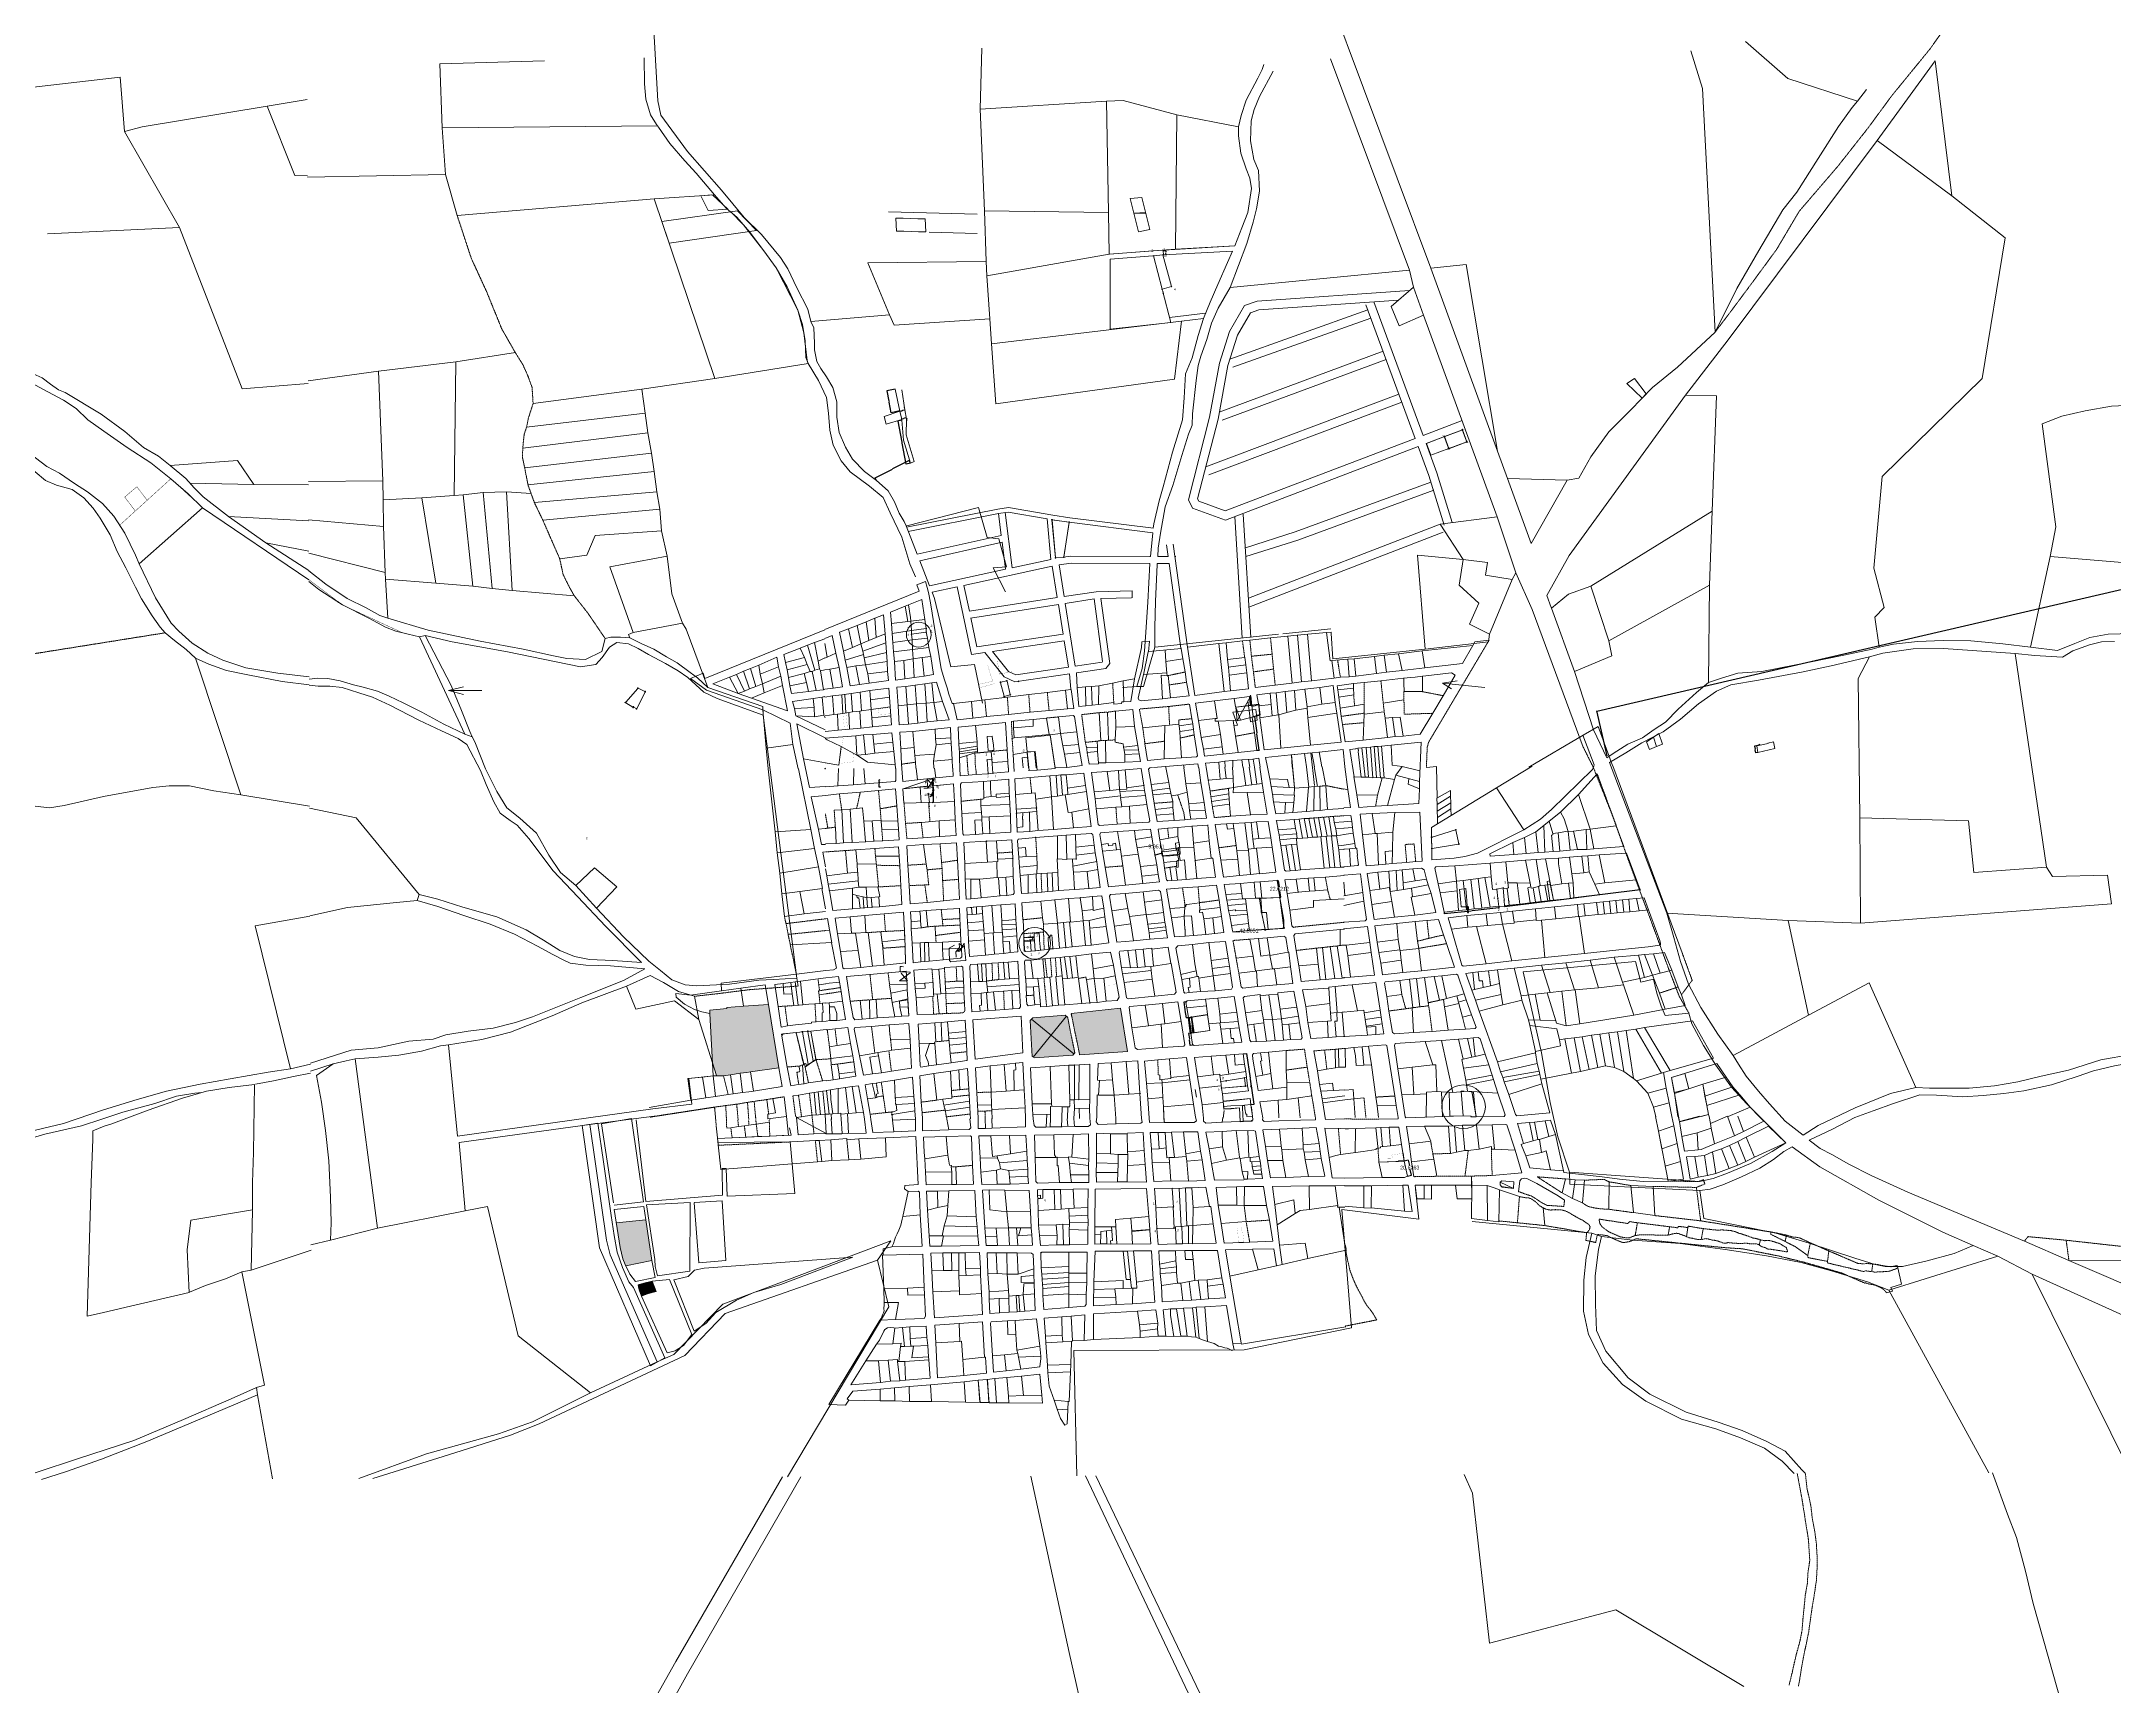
# Model space of a CAD drawing. Header units: millimetres. Extents: x 611710 to 616703, y 1316651 to 1320618.
# Drawn here: x 613176 to 615899, y 1317710 to 1319872 of the extents above; entities that cross this region are included whole.
import ezdxf
from ezdxf.enums import TextEntityAlignment as Align

# ---------------------------------------------------------------- set-up
doc = ezdxf.new("R2010")
doc.units = ezdxf.units.MM
doc.header["$PDMODE"] = 35
doc.header["$PDSIZE"] = 0.5
doc.linetypes.add('DASHED', pattern=[0.75, 0.5, -0.25])
doc.linetypes.add('HIDDEN', pattern=[0.375, 0.25, -0.125])
for name, color, linetype in [('15', 7, 'Continuous'), ('2', 7, 'Continuous'), ('3', 7, 'Continuous'), ('4', 7, 'Continuous'), ('CVL_CUADCON_LIN', 8, 'Continuous'), ('CVL_CUADCON_TIT', 1, 'Continuous'), ('CVL_CUADCON_TX', 2, 'Continuous'), ('CVL_PUNTO', 250, 'Continuous'), ('CVL_PUNTO_NUM', 2, 'Continuous')]:
    doc.layers.add(name, color=color, linetype=linetype)
doc.layers.add('PARCEL_LBLS', color=2, linetype='Continuous', lineweight=20)
doc.styles.add('HECTOR LOPEZ', font='arial.ttf')
doc.styles.add('MONOTXT4', font='Monotxt4.shx')
doc.styles.add('ROMANS', font='ROMANS', dxfattribs={"height": 0.2})
doc.styles.get("Standard").update_dxf_attribs({"font": 'TCCM____.TTF'})
doc.dimstyles.get("Standard").update_dxf_attribs({"dimtxt": 5, "dimasz": 0.18, "dimexe": 0.18, "dimexo": 0.0625, "dimgap": 0.09, "dimtad": 0, "dimtih": 1, "dimtoh": 1, "dimdec": 4, "dimzin": 0, "dimdsep": 46, "dimtxsty": 'HECTOR LOPEZ', "dimcen": 0.09, "dimadec": 0, "dimazin": 0, "dimtfac": 1, "dimtdec": 4, "dimtofl": 0, "dimtmove": 2, "dimatfit": 3, "dimfxl": 0.18, "dimtolj": 1, "dimtzin": 0, "dimarcsym": 0})
doc.dimstyles.new('STANDARD$0', dxfattribs={"dimtxt": 0.6, "dimasz": 0.5, "dimexe": 0.125, "dimexo": 0.000625, "dimgap": 0.0625, "dimtad": 0, "dimzin": 1, "dimdsep": 46, "dimtxsty": 'ROMANS', "dimblk1": 'ARCHTICK', "dimblk2": 'ARCHTICK', "dimsah": 1, "dimcen": 2.5, "dimclrd": 1, "dimclre": 1, "dimclrt": 30, "dimaunit": 1, "dimadec": 0, "dimazin": 0, "dimtfac": 1, "dimtix": 1, "dimtofl": 0, "dimtmove": 1, "dimatfit": 3, "dimldrblk": 'ARCHTICK', "dimfxl": 1, "dimtolj": 1, "dimtzin": 1, "dimarcsym": 0})

# ---------------------------------------------------------------- blocks, each defined once
blk = doc.blocks.new('*D374')
at = {"layer": 'CVL_CUADCON_LIN', "color": 0, "lineweight": -2, "ltscale": 0.5, "transparency": 16777216}
for p, q in [((614648.3, 1318805.7), (614639.1, 1318803.1)), ((614648.5, 1318805.8), (614648.4, 1318805.9)), ((614638.9, 1318803.1), (614638.9, 1318803.2))]:
    blk.add_line(p, q, dxfattribs=at)
at = {"layer": 'CVL_CUADCON_LIN', "color": 0, "lineweight": 9, "ltscale": 0.5, "transparency": 16777216}
for points in [[(614648.3, 1318805.7), (614648.3, 1318805.6), (614648.5, 1318805.7)], [(614639.1, 1318803.1), (614639.1, 1318803), (614638.9, 1318803)]]:
    blk.add_solid(points, dxfattribs=at)
at = {"layer": 'Defpoints', "color": 0, "lineweight": 9, "ltscale": 0.5, "transparency": 16777216}
for p in [(614648.5, 1318805.7), (614638.9, 1318803), (614638.9, 1318803)]:
    blk.add_point(p, dxfattribs=at)
at = {"layer": 'CVL_CUADCON_LIN', "color": 0, "lineweight": 0, "ltscale": 0.5, "transparency": 16777216, "insert": (614640.9, 1318814.4), "char_height": 5, "attachment_point": 5, "style": 'HECTOR LOPEZ'}
blk.add_mtext('\\A1;9.9511', dxfattribs=at)
blk = doc.blocks.new('*D375')
at = {"layer": 'CVL_CUADCON_LIN', "color": 0, "lineweight": -2, "ltscale": 0.5, "transparency": 16777216}
for p, q in [((614966.4, 1318401.5), (614971.7, 1318402.5)), ((614971.6, 1318402.3), (614973.1, 1318395.1)), ((614970.6, 1318381.3), (614975.9, 1318382.3)), ((614975.7, 1318382.5), (614974.2, 1318389.8))]:
    blk.add_line(p, q, dxfattribs=at)
at = {"layer": 'CVL_CUADCON_LIN', "color": 0, "lineweight": 9, "ltscale": 0.5, "transparency": 16777216}
for points in [[(614971.6, 1318402.3), (614971.5, 1318402.3), (614971.5, 1318402.5)], [(614975.7, 1318382.5), (614975.6, 1318382.5), (614975.7, 1318382.3)]]:
    blk.add_solid(points, dxfattribs=at)
at = {"layer": 'Defpoints', "color": 0, "lineweight": 9, "ltscale": 0.5, "transparency": 16777216}
for p in [(614966.3, 1318401.4), (614970.5, 1318381.2), (614975.7, 1318382.3)]:
    blk.add_point(p, dxfattribs=at)
at = {"layer": 'CVL_CUADCON_LIN', "color": 0, "lineweight": 0, "ltscale": 0.5, "transparency": 16777216, "insert": (614973.6, 1318392.4), "char_height": 5, "attachment_point": 5, "style": 'HECTOR LOPEZ'}
blk.add_mtext('\\A1;20.6263', dxfattribs=at)
blk = doc.blocks.new('*D372')
at = {"layer": 'CVL_CUADCON_LIN', "color": 0, "lineweight": -2, "ltscale": 0.5, "transparency": 16777216}
for p, q in [((614741.1, 1318702.2), (614741.1, 1318702.3)), ((614741.3, 1318702.2), (614750.3, 1318702.8)), ((614783.3, 1318705.2), (614774.4, 1318704.5)), ((614783.5, 1318705.3), (614783.5, 1318705.4))]:
    blk.add_line(p, q, dxfattribs=at)
at = {"layer": 'CVL_CUADCON_LIN', "color": 0, "lineweight": 9, "ltscale": 0.5, "transparency": 16777216}
for points in [[(614741.3, 1318702.2), (614741.3, 1318702.1), (614741.1, 1318702.1)], [(614783.3, 1318705.2), (614783.4, 1318705.1), (614783.5, 1318705.2)]]:
    blk.add_solid(points, dxfattribs=at)
at = {"layer": 'Defpoints', "color": 0, "lineweight": 9, "ltscale": 0.5, "transparency": 16777216}
for p in [(614741.1, 1318702.1), (614741.1, 1318702.1), (614783.5, 1318705.2)]:
    blk.add_point(p, dxfattribs=at)
at = {"layer": 'CVL_CUADCON_LIN', "color": 0, "lineweight": 0, "ltscale": 0.5, "transparency": 16777216, "insert": (614762.3, 1318703.7), "char_height": 5, "attachment_point": 5, "style": 'HECTOR LOPEZ'}
blk.add_mtext('\\A1;42.5051', dxfattribs=at)
blk = doc.blocks.new('*D373')
at = {"layer": 'CVL_CUADCON_LIN', "color": 0, "lineweight": -2, "ltscale": 0.5, "transparency": 16777216}
for p, q in [((614799.3, 1318769.8), (614800.6, 1318770)), ((614800.5, 1318769.8), (614801.9, 1318761.5)), ((614804.2, 1318747.9), (614802.8, 1318756.2)), ((614803.1, 1318747.5), (614804.4, 1318747.7))]:
    blk.add_line(p, q, dxfattribs=at)
at = {"layer": 'CVL_CUADCON_LIN', "color": 0, "lineweight": 9, "ltscale": 0.5, "transparency": 16777216}
for points in [[(614800.5, 1318769.8), (614800.4, 1318769.8), (614800.4, 1318770)], [(614804.2, 1318747.9), (614804.1, 1318747.8), (614804.2, 1318747.7)]]:
    blk.add_solid(points, dxfattribs=at)
at = {"layer": 'Defpoints', "color": 0, "lineweight": 9, "ltscale": 0.5, "transparency": 16777216}
for p in [(614799.3, 1318769.8), (614803, 1318747.5), (614804.2, 1318747.7)]:
    blk.add_point(p, dxfattribs=at)
at = {"layer": 'CVL_CUADCON_LIN', "color": 0, "lineweight": 0, "ltscale": 0.5, "transparency": 16777216, "insert": (614802.3, 1318758.8), "char_height": 5, "attachment_point": 5, "style": 'HECTOR LOPEZ'}
blk.add_mtext('\\A1;22.6212', dxfattribs=at)
blk = doc.blocks.new('_ARCHTICK')
at = {"color": 0, "linetype": 'ByBlock', "const_width": 0.15}
blk.add_lwpolyline([(-0.5, -0.5), (0.5, 0.5)], dxfattribs=at)
blk = doc.blocks.new('*D357')
at = {"layer": 'CVL_CUADCON_TIT', "color": 1, "lineweight": -2, "ltscale": 0.5, "transparency": 16777216}
for p, q in [((614297.6, 1319415.4), (614286.5, 1319413.2)), ((614286.6, 1319413.2), (614289.4, 1319399.4)), ((614292.5, 1319384.3), (614289.7, 1319398.1)), ((614303.6, 1319386.6), (614292.4, 1319384.3))]:
    blk.add_line(p, q, dxfattribs=at)
at = {"layer": 'Defpoints', "color": 0, "lineweight": 9, "ltscale": 0.5, "transparency": 16777216}
for p in [(614286.6, 1319413.2), (614297.6, 1319415.4), (614303.6, 1319386.6)]:
    blk.add_point(p, dxfattribs=at)
at = {"layer": 'CVL_CUADCON_TIT', "color": 1, "lineweight": -2, "ltscale": 0.5, "transparency": 16777216, "xscale": 0.5, "yscale": 0.5, "zscale": 0.5}
for p, rotation in [((614286.6, 1319413.2), 101.5907213995538), ((614292.5, 1319384.3), 281.5907213995538)]:
    blk.add_blockref('_ARCHTICK', p, dxfattribs=dict(at, rotation=rotation))
at = {"layer": 'CVL_CUADCON_TIT', "color": 30, "lineweight": 0, "ltscale": 0.5, "transparency": 16777216, "insert": (614289.6, 1319398.7), "char_height": 0.2, "attachment_point": 5, "rotation": 281.5907, "style": 'ROMANS'}
blk.add_mtext('\\A1;29.48m.', dxfattribs=at)
blk = doc.blocks.new('*D358')
at = {"layer": 'CVL_CUADCON_TIT', "color": 1, "lineweight": -2, "ltscale": 0.5, "transparency": 16777216}
for p, q in [((614306.5, 1319374.6), (614300.8, 1319373.4)), ((614300.9, 1319373.4), (614306.4, 1319345.8)), ((614312.2, 1319316.8), (614306.7, 1319344.5)), ((614317.7, 1319317.9), (614312, 1319316.8))]:
    blk.add_line(p, q, dxfattribs=at)
at = {"layer": 'Defpoints', "color": 0, "lineweight": 9, "ltscale": 0.5, "transparency": 16777216}
for p in [(614306.5, 1319374.6), (614312.2, 1319316.8), (614317.7, 1319317.9)]:
    blk.add_point(p, dxfattribs=at)
at = {"layer": 'CVL_CUADCON_TIT', "color": 1, "lineweight": -2, "ltscale": 0.5, "transparency": 16777216, "xscale": 0.5, "yscale": 0.5, "zscale": 0.5}
for p, rotation in [((614300.9, 1319373.4), 101.2496912031073), ((614312.2, 1319316.8), 281.2496912031073)]:
    blk.add_blockref('_ARCHTICK', p, dxfattribs=dict(at, rotation=rotation))
at = {"layer": 'CVL_CUADCON_TIT', "color": 30, "lineweight": 0, "ltscale": 0.5, "transparency": 16777216, "insert": (614306.5, 1319345.1), "char_height": 0.2, "attachment_point": 5, "rotation": 281.2497, "style": 'ROMANS'}
blk.add_mtext('\\A1;57.75m.', dxfattribs=at)
blk = doc.blocks.new('*D359')
at = {"layer": 'CVL_CUADCON_TIT', "color": 1, "lineweight": -2, "ltscale": 0.5, "transparency": 16777216}
for p, q in [((614315.9, 1319321.5), (614294.2, 1319310.4)), ((614317.7, 1319317.9), (614315.9, 1319321.6)), ((614271.3, 1319298.8), (614293, 1319309.8)), ((614273.2, 1319295.2), (614271.3, 1319298.9))]:
    blk.add_line(p, q, dxfattribs=at)
at = {"layer": 'Defpoints', "color": 0, "lineweight": 9, "ltscale": 0.5, "transparency": 16777216}
for p in [(614271.3, 1319298.8), (614273.2, 1319295.2), (614317.7, 1319317.9)]:
    blk.add_point(p, dxfattribs=at)
at = {"layer": 'CVL_CUADCON_TIT', "color": 1, "lineweight": -2, "ltscale": 0.5, "transparency": 16777216, "xscale": 0.5, "yscale": 0.5, "zscale": 0.5}
for p, rotation in [((614315.9, 1319321.5), 27.02399573131138), ((614271.3, 1319298.8), 207.0239957313114)]:
    blk.add_blockref('_ARCHTICK', p, dxfattribs=dict(at, rotation=rotation))
at = {"layer": 'CVL_CUADCON_TIT', "color": 30, "lineweight": 0, "ltscale": 0.5, "transparency": 16777216, "insert": (614293.6, 1319310.1), "char_height": 0.2, "attachment_point": 5, "rotation": 27.024, "style": 'ROMANS'}
blk.add_mtext('\\A1;50.05m.', dxfattribs=at)
blk = doc.blocks.new('*D360')
at = {"layer": 'CVL_CUADCON_TIT', "color": 1, "lineweight": -2, "ltscale": 0.5, "transparency": 16777216}
for p, q in [((614303.6, 1319386.4), (614306.4, 1319387)), ((614303.6, 1319386.4), (614303.6, 1319386.2)), ((614310.2, 1319387.9), (614307.4, 1319387.3)), ((614310.2, 1319387.9), (614310.1, 1319388))]:
    blk.add_line(p, q, dxfattribs=at)
at = {"layer": 'Defpoints', "color": 0, "lineweight": 9, "ltscale": 0.5, "transparency": 16777216}
for p in [(614303.6, 1319386.4), (614310.2, 1319387.9), (614310.2, 1319387.9)]:
    blk.add_point(p, dxfattribs=at)
at = {"layer": 'CVL_CUADCON_TIT', "color": 1, "lineweight": -2, "ltscale": 0.5, "transparency": 16777216, "xscale": 0.5, "yscale": 0.5, "zscale": 0.5}
for p, rotation in [((614303.6, 1319386.4), 193.5098160796311), ((614310.2, 1319387.9), 13.50981607963101)]:
    blk.add_blockref('_ARCHTICK', p, dxfattribs=dict(at, rotation=rotation))
at = {"layer": 'CVL_CUADCON_TIT', "color": 30, "lineweight": 0, "ltscale": 0.5, "transparency": 16777216, "insert": (614306.9, 1319387.1), "char_height": 0.2, "attachment_point": 5, "rotation": 13.5098, "style": 'ROMANS'}
blk.add_mtext('\\A1;6.73m.', dxfattribs=at)
blk = doc.blocks.new('*D361')
at = {"layer": 'CVL_CUADCON_TIT', "color": 1, "lineweight": -2, "ltscale": 0.5, "transparency": 16777216}
for p, q in [((614306.2, 1319376.2), (614308.6, 1319376.8)), ((614306.4, 1319375.2), (614306.2, 1319376.3)), ((614312.1, 1319377.7), (614309.7, 1319377.1)), ((614312.3, 1319376.7), (614312, 1319377.8))]:
    blk.add_line(p, q, dxfattribs=at)
at = {"layer": 'Defpoints', "color": 0, "lineweight": 9, "ltscale": 0.5, "transparency": 16777216}
for p in [(614312.1, 1319377.7), (614312.3, 1319376.7), (614306.4, 1319375.2)]:
    blk.add_point(p, dxfattribs=at)
at = {"layer": 'CVL_CUADCON_TIT', "color": 1, "lineweight": -2, "ltscale": 0.5, "transparency": 16777216, "xscale": 0.5, "yscale": 0.5, "zscale": 0.5}
for p, rotation in [((614306.2, 1319376.2), 194.5225541666664), ((614312.1, 1319377.7), 14.52255416666638)]:
    blk.add_blockref('_ARCHTICK', p, dxfattribs=dict(at, rotation=rotation))
at = {"layer": 'CVL_CUADCON_TIT', "color": 30, "lineweight": 0, "ltscale": 0.5, "transparency": 16777216, "insert": (614309.1, 1319376.9), "char_height": 0.2, "attachment_point": 5, "rotation": 14.5226, "style": 'ROMANS'}
blk.add_mtext('\\A1;6.09m.', dxfattribs=at)
blk = doc.blocks.new('*D362')
at = {"layer": 'CVL_CUADCON_TIT', "color": 1, "lineweight": -2, "ltscale": 0.5, "transparency": 16777216}
for p, q in [((614649.5, 1319596.9), (614653.1, 1319597.3)), ((614653, 1319597.2), (614653.2, 1319595.3)), ((614653.5, 1319592.3), (614653.3, 1319594.2)), ((614650, 1319591.9), (614653.6, 1319592.3))]:
    blk.add_line(p, q, dxfattribs=at)
at = {"layer": 'Defpoints', "color": 0, "lineweight": 9, "ltscale": 0.5, "transparency": 16777216}
for p in [(614649.5, 1319596.9), (614653, 1319597.2), (614650, 1319591.9)]:
    blk.add_point(p, dxfattribs=at)
at = {"layer": 'CVL_CUADCON_TIT', "color": 1, "lineweight": -2, "ltscale": 0.5, "transparency": 16777216, "xscale": 0.5, "yscale": 0.5, "zscale": 0.5}
for p, rotation in [((614653, 1319597.2), 95.50681631613995), ((614653.5, 1319592.3), 275.50681631614)]:
    blk.add_blockref('_ARCHTICK', p, dxfattribs=dict(at, rotation=rotation))
at = {"layer": 'CVL_CUADCON_TIT', "color": 30, "lineweight": 0, "ltscale": 0.5, "transparency": 16777216, "insert": (614653.2, 1319594.8), "char_height": 0.2, "attachment_point": 5, "rotation": 275.5068, "style": 'ROMANS'}
blk.add_mtext('\\A1;5.00m.', dxfattribs=at)
blk = doc.blocks.new('*D363')
at = {"layer": 'CVL_CUADCON_TIT', "color": 1, "lineweight": -2, "ltscale": 0.5, "transparency": 16777216}
for p, q in [((614277.5, 1318901.8), (614276, 1318901.7)), ((614276.1, 1318901.7), (614276.4, 1318897.5)), ((614276.7, 1318892.2), (614276.4, 1318896.4)), ((614278.2, 1318892.3), (614276.6, 1318892.2))]:
    blk.add_line(p, q, dxfattribs=at)
at = {"layer": 'Defpoints', "color": 0, "lineweight": 9, "ltscale": 0.5, "transparency": 16777216}
for p in [(614276.7, 1318892.2), (614277.5, 1318901.8), (614278.2, 1318892.3)]:
    blk.add_point(p, dxfattribs=at)
at = {"layer": 'CVL_CUADCON_TIT', "color": 1, "lineweight": -2, "ltscale": 0.5, "transparency": 16777216, "xscale": 0.5, "yscale": 0.5, "zscale": 0.5}
for p, rotation in [((614276.1, 1318901.7), 93.77682852920496), ((614276.7, 1318892.2), 273.776828529205)]:
    blk.add_blockref('_ARCHTICK', p, dxfattribs=dict(at, rotation=rotation))
at = {"layer": 'CVL_CUADCON_TIT', "color": 30, "lineweight": 0, "ltscale": 0.5, "transparency": 16777216, "insert": (614276.4, 1318896.9), "char_height": 0.2, "attachment_point": 5, "rotation": 273.7768, "style": 'ROMANS'}
blk.add_mtext('\\A1;9.49m.', dxfattribs=at)
blk = doc.blocks.new('*D364')
at = {"layer": 'CVL_CUADCON_TIT', "color": 1, "lineweight": -2, "ltscale": 0.5, "transparency": 16777216}
for p, q in [((615048.9, 1318735.2), (615050.3, 1318735.4)), ((615049.5, 1318727.6), (615050.9, 1318727.7)), ((615050.2, 1318735.4), (615050.5, 1318732.1)), ((615050.8, 1318727.7), (615050.5, 1318731))]:
    blk.add_line(p, q, dxfattribs=at)
at = {"layer": 'Defpoints', "color": 0, "lineweight": 9, "ltscale": 0.5, "transparency": 16777216}
for p in [(615048.9, 1318735.2), (615049.5, 1318727.6), (615050.8, 1318727.7)]:
    blk.add_point(p, dxfattribs=at)
at = {"layer": 'CVL_CUADCON_TIT', "color": 1, "lineweight": -2, "ltscale": 0.5, "transparency": 16777216, "xscale": 0.5, "yscale": 0.5, "zscale": 0.5}
for p, rotation in [((615050.2, 1318735.4), 94.52454706348344), ((615050.8, 1318727.7), 274.5245470634834)]:
    blk.add_blockref('_ARCHTICK', p, dxfattribs=dict(at, rotation=rotation))
at = {"layer": 'CVL_CUADCON_TIT', "color": 30, "lineweight": 0, "ltscale": 0.5, "transparency": 16777216, "insert": (615050.5, 1318731.5), "char_height": 0.2, "attachment_point": 5, "rotation": 274.5245, "style": 'ROMANS'}
blk.add_mtext('\\A1;7.70m.', dxfattribs=at)
blk = doc.blocks.new('*D365')
at = {"layer": 'CVL_CUADCON_TIT', "color": 1, "lineweight": -2, "ltscale": 0.5, "transparency": 16777216}
for p, q in [((615018.8, 1318728.1), (615019, 1318726)), ((615019, 1318726.2), (615054.2, 1318729.8)), ((615090.8, 1318733.6), (615055.5, 1318729.9)), ((615090.6, 1318735.5), (615090.8, 1318733.4))]:
    blk.add_line(p, q, dxfattribs=at)
at = {"layer": 'Defpoints', "color": 0, "lineweight": 9, "ltscale": 0.5, "transparency": 16777216}
for p in [(615018.8, 1318728.1), (615090.6, 1318735.5), (615090.8, 1318733.6)]:
    blk.add_point(p, dxfattribs=at)
at = {"layer": 'CVL_CUADCON_TIT', "color": 1, "lineweight": -2, "ltscale": 0.5, "transparency": 16777216, "xscale": 0.5, "yscale": 0.5, "zscale": 0.5}
for p, rotation in [((615019, 1318726.2), 185.8725659729231), ((615090.8, 1318733.6), 5.872565972923121)]:
    blk.add_blockref('_ARCHTICK', p, dxfattribs=dict(at, rotation=rotation))
at = {"layer": 'CVL_CUADCON_TIT', "color": 30, "lineweight": 0, "ltscale": 0.5, "transparency": 16777216, "insert": (615054.9, 1318729.9), "char_height": 0.2, "attachment_point": 5, "rotation": 5.8726, "style": 'ROMANS'}
blk.add_mtext('\\A1;72.19m.', dxfattribs=at)
blk = doc.blocks.new('*D366')
at = {"layer": 'CVL_CUADCON_TIT', "color": 1, "lineweight": -2, "ltscale": 0.5, "transparency": 16777216}
for p, q in [((615276.2, 1318757.2), (615187.9, 1318746.5)), ((615276.2, 1318757.5), (615276.2, 1318757.1)), ((615098.2, 1318735.6), (615186.5, 1318746.3)), ((615098.2, 1318735.9), (615098.2, 1318735.5))]:
    blk.add_line(p, q, dxfattribs=at)
at = {"layer": 'Defpoints', "color": 0, "lineweight": 9, "ltscale": 0.5, "transparency": 16777216}
for p in [(615276.2, 1318757.5), (615276.2, 1318757.2), (615098.2, 1318735.9)]:
    blk.add_point(p, dxfattribs=at)
at = {"layer": 'CVL_CUADCON_TIT', "color": 1, "lineweight": -2, "ltscale": 0.5, "transparency": 16777216, "xscale": 0.5, "yscale": 0.5, "zscale": 0.5}
for p, rotation in [((615276.2, 1318757.2), 6.920726994526293), ((615098.2, 1318735.6), 186.9207269945263)]:
    blk.add_blockref('_ARCHTICK', p, dxfattribs=dict(at, rotation=rotation))
at = {"layer": 'CVL_CUADCON_TIT', "color": 30, "lineweight": 0, "ltscale": 0.5, "transparency": 16777216, "insert": (615187.2, 1318746.4), "char_height": 0.2, "attachment_point": 5, "rotation": 6.9207, "style": 'ROMANS'}
blk.add_mtext('\\A1;179.31m.', dxfattribs=at)
blk = doc.blocks.new('*D368')
at = {"layer": 'CVL_CUADCON_TIT', "color": 1, "lineweight": -2, "ltscale": 0.5, "transparency": 16777216}
for p, q in [((614754.8, 1318541.7), (614759.3, 1318542.4)), ((614759.2, 1318542.4), (614764.1, 1318509.8)), ((614769.2, 1318475.9), (614764.3, 1318508.5)), ((614764.8, 1318475.2), (614769.3, 1318475.9))]:
    blk.add_line(p, q, dxfattribs=at)
at = {"layer": 'Defpoints', "color": 0, "lineweight": 9, "ltscale": 0.5, "transparency": 16777216}
for p in [(614754.8, 1318541.7), (614764.8, 1318475.2), (614769.2, 1318475.9)]:
    blk.add_point(p, dxfattribs=at)
at = {"layer": 'CVL_CUADCON_TIT', "color": 1, "lineweight": -2, "ltscale": 0.5, "transparency": 16777216, "xscale": 0.5, "yscale": 0.5, "zscale": 0.5}
for p, rotation in [((614759.2, 1318542.4), 98.5054007327899), ((614769.2, 1318475.9), 278.5054007327899)]:
    blk.add_blockref('_ARCHTICK', p, dxfattribs=dict(at, rotation=rotation))
at = {"layer": 'CVL_CUADCON_TIT', "color": 30, "lineweight": 0, "ltscale": 0.5, "transparency": 16777216, "insert": (614764.2, 1318509.1), "char_height": 0.2, "attachment_point": 5, "rotation": 278.5054, "style": 'ROMANS'}
blk.add_mtext('\\A1;67.20m.', dxfattribs=at)
blk = doc.blocks.new('*D369')
at = {"layer": 'CVL_CUADCON_TIT', "color": 1, "lineweight": -2, "ltscale": 0.5, "transparency": 16777216}
for p, q in [((615429.3, 1318947.1), (615430.9, 1318947.5)), ((615429.5, 1318946.5), (615429.3, 1318947.2)), ((615433.6, 1318948.3), (615432, 1318947.8)), ((615433.7, 1318947.7), (615433.5, 1318948.4))]:
    blk.add_line(p, q, dxfattribs=at)
at = {"layer": 'Defpoints', "color": 0, "lineweight": 9, "ltscale": 0.5, "transparency": 16777216}
for p in [(615429.3, 1318947.1), (615429.5, 1318946.5), (615433.7, 1318947.7)]:
    blk.add_point(p, dxfattribs=at)
at = {"layer": 'CVL_CUADCON_TIT', "color": 1, "lineweight": -2, "ltscale": 0.5, "transparency": 16777216, "xscale": 0.5, "yscale": 0.5, "zscale": 0.5}
for p, rotation in [((615429.3, 1318947.1), 195.2323551862194), ((615433.6, 1318948.3), 15.23235518621942)]:
    blk.add_blockref('_ARCHTICK', p, dxfattribs=dict(at, rotation=rotation))
at = {"layer": 'CVL_CUADCON_TIT', "color": 30, "lineweight": 0, "ltscale": 0.5, "transparency": 16777216, "insert": (615431.4, 1318947.7), "char_height": 0.2, "attachment_point": 5, "rotation": 15.2324, "style": 'ROMANS'}
blk.add_mtext('\\A1;4.42m.', dxfattribs=at)
blk = doc.blocks.new('*D370')
at = {"layer": 'CVL_CUADCON_TIT', "color": 1, "lineweight": -2, "ltscale": 0.5, "transparency": 16777216}
for p, q in [((615429.5, 1318946.5), (615426.5, 1318946)), ((615426.6, 1318946), (615427.3, 1318942.3)), ((615428.1, 1318937.5), (615427.5, 1318941.2)), ((615431, 1318938), (615428, 1318937.5))]:
    blk.add_line(p, q, dxfattribs=at)
at = {"layer": 'Defpoints', "color": 0, "lineweight": 9, "ltscale": 0.5, "transparency": 16777216}
for p in [(615429.5, 1318946.5), (615428.1, 1318937.5), (615431, 1318938)]:
    blk.add_point(p, dxfattribs=at)
at = {"layer": 'CVL_CUADCON_TIT', "color": 1, "lineweight": -2, "ltscale": 0.5, "transparency": 16777216, "xscale": 0.5, "yscale": 0.5, "zscale": 0.5}
for p, rotation in [((615426.6, 1318946), 99.85737918465422), ((615428.1, 1318937.5), 279.8573791846542)]:
    blk.add_blockref('_ARCHTICK', p, dxfattribs=dict(at, rotation=rotation))
at = {"layer": 'CVL_CUADCON_TIT', "color": 30, "lineweight": 0, "ltscale": 0.5, "transparency": 16777216, "insert": (615427.4, 1318941.8), "char_height": 0.2, "attachment_point": 5, "rotation": 279.8574, "style": 'ROMANS'}
blk.add_mtext('\\A1;8.67m.', dxfattribs=at)
blk = doc.blocks.new('*D371')
at = {"layer": 'CVL_CUADCON_TIT', "color": 1, "lineweight": -2, "ltscale": 0.5, "transparency": 16777216}
for p, q in [((614764.6, 1319012.3), (614763.8, 1319012.2)), ((614763.9, 1319012.2), (614764.6, 1319006.5)), ((614765.5, 1318999.6), (614764.8, 1319005.3)), ((614766.3, 1318999.7), (614765.4, 1318999.6))]:
    blk.add_line(p, q, dxfattribs=at)
at = {"layer": 'Defpoints', "color": 0, "lineweight": 9, "ltscale": 0.5, "transparency": 16777216}
for p in [(614764.6, 1319012.3), (614765.5, 1318999.6), (614766.3, 1318999.7)]:
    blk.add_point(p, dxfattribs=at)
at = {"layer": 'CVL_CUADCON_TIT', "color": 1, "lineweight": -2, "ltscale": 0.5, "transparency": 16777216, "xscale": 0.5, "yscale": 0.5, "zscale": 0.5}
for p, rotation in [((614763.9, 1319012.2), 97.44489075630747), ((614765.5, 1318999.6), 277.4448907563075)]:
    blk.add_blockref('_ARCHTICK', p, dxfattribs=dict(at, rotation=rotation))
at = {"layer": 'CVL_CUADCON_TIT', "color": 30, "lineweight": 0, "ltscale": 0.5, "transparency": 16777216, "insert": (614764.7, 1319005.9), "char_height": 0.2, "attachment_point": 5, "rotation": 277.4449, "style": 'ROMANS'}
blk.add_mtext('\\A1;12.64m.', dxfattribs=at)
blk = doc.blocks.new('*D349')
at = {"layer": 'CVL_CUADCON_TIT', "color": 1, "lineweight": -2, "ltscale": 0.5, "transparency": 16777216}
for p, q in [((614766.9, 1318984.6), (614770, 1318985)), ((614769.8, 1318985), (614772.8, 1318963.7)), ((614775.8, 1318941.1), (614772.9, 1318962.4)), ((614772.9, 1318940.7), (614776, 1318941.1))]:
    blk.add_line(p, q, dxfattribs=at)
at = {"layer": 'Defpoints', "color": 0, "lineweight": 9, "ltscale": 0.5, "transparency": 16777216}
for p in [(614766.9, 1318984.6), (614772.9, 1318940.7), (614775.8, 1318941.1)]:
    blk.add_point(p, dxfattribs=at)
at = {"layer": 'CVL_CUADCON_TIT', "color": 1, "lineweight": -2, "ltscale": 0.5, "transparency": 16777216, "xscale": 0.5, "yscale": 0.5, "zscale": 0.5}
for p, rotation in [((614769.8, 1318985), 97.75949357743376), ((614775.8, 1318941.1), 277.7594935774337)]:
    blk.add_blockref('_ARCHTICK', p, dxfattribs=dict(at, rotation=rotation))
at = {"layer": 'CVL_CUADCON_TIT', "color": 30, "lineweight": 0, "ltscale": 0.5, "transparency": 16777216, "insert": (614772.8, 1318963), "char_height": 0.2, "attachment_point": 5, "rotation": 277.7595, "style": 'ROMANS'}
blk.add_mtext('\\A1;44.33m.', dxfattribs=at)
blk = doc.blocks.new('*D350')
at = {"layer": 'CVL_CUADCON_TIT', "color": 1, "lineweight": -2, "ltscale": 0.5, "transparency": 16777216}
for p, q in [((614766.3, 1318999.7), (614766.4, 1318998.7)), ((614766.4, 1318998.8), (614770.3, 1318999.5)), ((614775.3, 1319000.4), (614771.4, 1318999.7)), ((614775.1, 1319001.3), (614775.3, 1319000.2))]:
    blk.add_line(p, q, dxfattribs=at)
at = {"layer": 'Defpoints', "color": 0, "lineweight": 9, "ltscale": 0.5, "transparency": 16777216}
for p in [(614766.3, 1318999.7), (614775.1, 1319001.3), (614775.3, 1319000.4)]:
    blk.add_point(p, dxfattribs=at)
at = {"layer": 'CVL_CUADCON_TIT', "color": 1, "lineweight": -2, "ltscale": 0.5, "transparency": 16777216, "xscale": 0.5, "yscale": 0.5, "zscale": 0.5}
for p, rotation in [((614766.4, 1318998.8), 189.8168824573584), ((614775.3, 1319000.4), 9.816882457358355)]:
    blk.add_blockref('_ARCHTICK', p, dxfattribs=dict(at, rotation=rotation))
at = {"layer": 'CVL_CUADCON_TIT', "color": 30, "lineweight": 0, "ltscale": 0.5, "transparency": 16777216, "insert": (614770.9, 1318999.6), "char_height": 0.2, "attachment_point": 5, "rotation": 9.8169, "style": 'ROMANS'}
blk.add_mtext('\\A1;8.98m.', dxfattribs=at)
blk = doc.blocks.new('*D351')
at = {"layer": 'CVL_CUADCON_TIT', "color": 1, "lineweight": -2, "ltscale": 0.5, "transparency": 16777216}
for p, q in [((614768, 1318985.2), (614771.9, 1318986.2)), ((614768.1, 1318984.9), (614768, 1318985.3)), ((614776.9, 1318987.4), (614773, 1318986.4)), ((614776.9, 1318987.1), (614776.8, 1318987.5))]:
    blk.add_line(p, q, dxfattribs=at)
at = {"layer": 'Defpoints', "color": 0, "lineweight": 9, "ltscale": 0.5, "transparency": 16777216}
for p in [(614768.1, 1318984.9), (614776.9, 1318987.4), (614776.9, 1318987.1)]:
    blk.add_point(p, dxfattribs=at)
at = {"layer": 'CVL_CUADCON_TIT', "color": 1, "lineweight": -2, "ltscale": 0.5, "transparency": 16777216, "xscale": 0.5, "yscale": 0.5, "zscale": 0.5}
for p, rotation in [((614768, 1318985.2), 193.9510408211239), ((614776.9, 1318987.4), 13.95104082112397)]:
    blk.add_blockref('_ARCHTICK', p, dxfattribs=dict(at, rotation=rotation))
at = {"layer": 'CVL_CUADCON_TIT', "color": 30, "lineweight": 0, "ltscale": 0.5, "transparency": 16777216, "insert": (614772.4, 1318986.3), "char_height": 0.2, "attachment_point": 5, "rotation": 13.951, "style": 'ROMANS'}
blk.add_mtext('\\A1;9.13m.', dxfattribs=at)
blk = doc.blocks.new('*D352')
at = {"layer": 'CVL_CUADCON_TIT', "color": 1, "lineweight": -2, "ltscale": 0.5, "transparency": 16777216}
for p, q in [((614679.3, 1318610.4), (614676.6, 1318609.9)), ((614676.7, 1318609.9), (614678.3, 1318600.1)), ((614680.1, 1318589), (614678.5, 1318598.8)), ((614682.7, 1318589.4), (614679.9, 1318589))]:
    blk.add_line(p, q, dxfattribs=at)
at = {"layer": 'Defpoints', "color": 0, "lineweight": 9, "ltscale": 0.5, "transparency": 16777216}
for p in [(614676.7, 1318609.9), (614679.3, 1318610.4), (614682.7, 1318589.4)]:
    blk.add_point(p, dxfattribs=at)
at = {"layer": 'CVL_CUADCON_TIT', "color": 1, "lineweight": -2, "ltscale": 0.5, "transparency": 16777216, "xscale": 0.5, "yscale": 0.5, "zscale": 0.5}
for p, rotation in [((614676.7, 1318609.9), 99.06046467118728), ((614680.1, 1318589), 279.0604646711873)]:
    blk.add_blockref('_ARCHTICK', p, dxfattribs=dict(at, rotation=rotation))
at = {"layer": 'CVL_CUADCON_TIT', "color": 30, "lineweight": 0, "ltscale": 0.5, "transparency": 16777216, "insert": (614678.4, 1318599.5), "char_height": 0.2, "attachment_point": 5, "rotation": 279.0605, "style": 'ROMANS'}
blk.add_mtext('\\A1;21.19m.', dxfattribs=at)
blk = doc.blocks.new('*D353')
at = {"layer": 'CVL_CUADCON_TIT', "color": 1, "lineweight": -2, "ltscale": 0.5, "transparency": 16777216}
for p, q in [((614685.9, 1318569), (614683, 1318568.6)), ((614683.1, 1318568.6), (614684.1, 1318561.4)), ((614685.3, 1318553), (614684.3, 1318560.2)), ((614688.1, 1318553.4), (614685.2, 1318552.9))]:
    blk.add_line(p, q, dxfattribs=at)
at = {"layer": 'Defpoints', "color": 0, "lineweight": 9, "ltscale": 0.5, "transparency": 16777216}
for p in [(614685.9, 1318569), (614685.3, 1318553), (614688.1, 1318553.4)]:
    blk.add_point(p, dxfattribs=at)
at = {"layer": 'CVL_CUADCON_TIT', "color": 1, "lineweight": -2, "ltscale": 0.5, "transparency": 16777216, "xscale": 0.5, "yscale": 0.5, "zscale": 0.5}
for p, rotation in [((614683.1, 1318568.6), 98.01330879306741), ((614685.3, 1318553), 278.0133087930674)]:
    blk.add_blockref('_ARCHTICK', p, dxfattribs=dict(at, rotation=rotation))
at = {"layer": 'CVL_CUADCON_TIT', "color": 30, "lineweight": 0, "ltscale": 0.5, "transparency": 16777216, "insert": (614684.2, 1318560.8), "char_height": 0.2, "attachment_point": 5, "rotation": 278.0133, "style": 'ROMANS'}
blk.add_mtext('\\A1;15.79m.', dxfattribs=at)
blk = doc.blocks.new('*D354')
at = {"layer": 'CVL_CUADCON_TIT', "color": 1, "lineweight": -2, "ltscale": 0.5, "transparency": 16777216}
for p, q in [((614682.7, 1318589.4), (614682.8, 1318588.7)), ((614682.8, 1318588.8), (614684.6, 1318589.1)), ((614687.5, 1318589.5), (614685.7, 1318589.2)), ((614687.4, 1318590.1), (614687.5, 1318589.4))]:
    blk.add_line(p, q, dxfattribs=at)
at = {"layer": 'Defpoints', "color": 0, "lineweight": 9, "ltscale": 0.5, "transparency": 16777216}
for p in [(614682.7, 1318589.4), (614682.8, 1318588.8), (614687.4, 1318590.1)]:
    blk.add_point(p, dxfattribs=at)
at = {"layer": 'CVL_CUADCON_TIT', "color": 1, "lineweight": -2, "ltscale": 0.5, "transparency": 16777216, "xscale": 0.5, "yscale": 0.5, "zscale": 0.5}
for p, rotation in [((614682.8, 1318588.8), 187.9069309490138), ((614687.5, 1318589.5), 7.906930949013793)]:
    blk.add_blockref('_ARCHTICK', p, dxfattribs=dict(at, rotation=rotation))
at = {"layer": 'CVL_CUADCON_TIT', "color": 30, "lineweight": 0, "ltscale": 0.5, "transparency": 16777216, "insert": (614685.1, 1318589.2), "char_height": 0.2, "attachment_point": 5, "rotation": 7.9069, "style": 'ROMANS'}
blk.add_mtext('\\A1;4.81m.', dxfattribs=at)
blk = doc.blocks.new('*D355')
at = {"layer": 'CVL_CUADCON_TIT', "color": 1, "lineweight": -2, "ltscale": 0.5, "transparency": 16777216}
for p, q in [((614685.2, 1318569.2), (614687.3, 1318569.5)), ((614685.3, 1318568.9), (614685.2, 1318569.4)), ((614690.4, 1318570), (614688.4, 1318569.7)), ((614690.5, 1318569.6), (614690.4, 1318570.1))]:
    blk.add_line(p, q, dxfattribs=at)
at = {"layer": 'Defpoints', "color": 0, "lineweight": 9, "ltscale": 0.5, "transparency": 16777216}
for p in [(614685.2, 1318569.2), (614685.3, 1318568.9), (614690.5, 1318569.6)]:
    blk.add_point(p, dxfattribs=at)
at = {"layer": 'CVL_CUADCON_TIT', "color": 1, "lineweight": -2, "ltscale": 0.5, "transparency": 16777216, "xscale": 0.5, "yscale": 0.5, "zscale": 0.5}
for p, rotation in [((614685.2, 1318569.2), 187.9460012281956), ((614690.4, 1318570), 7.946001228195563)]:
    blk.add_blockref('_ARCHTICK', p, dxfattribs=dict(at, rotation=rotation))
at = {"layer": 'CVL_CUADCON_TIT', "color": 30, "lineweight": 0, "ltscale": 0.5, "transparency": 16777216, "insert": (614687.8, 1318569.6), "char_height": 0.2, "attachment_point": 5, "rotation": 7.946, "style": 'ROMANS'}
blk.add_mtext('\\A1;5.23m.', dxfattribs=at)
blk = doc.blocks.new('*D356')
at = {"layer": 'CVL_CUADCON_TIT', "color": 1, "lineweight": -2, "ltscale": 0.5, "transparency": 16777216}
for p, q in [((614687.4, 1318590.1), (614686.1, 1318589.9)), ((614686.2, 1318589.9), (614687.6, 1318580.3)), ((614689.2, 1318569.4), (614687.8, 1318579)), ((614690.5, 1318569.6), (614689.1, 1318569.4))]:
    blk.add_line(p, q, dxfattribs=at)
at = {"layer": 'Defpoints', "color": 0, "lineweight": 9, "ltscale": 0.5, "transparency": 16777216}
for p in [(614687.4, 1318590.1), (614689.2, 1318569.4), (614690.5, 1318569.6)]:
    blk.add_point(p, dxfattribs=at)
at = {"layer": 'CVL_CUADCON_TIT', "color": 1, "lineweight": -2, "ltscale": 0.5, "transparency": 16777216, "xscale": 0.5, "yscale": 0.5, "zscale": 0.5}
for p, rotation in [((614686.2, 1318589.9), 98.37125895305273), ((614689.2, 1318569.4), 278.3712589530527)]:
    blk.add_blockref('_ARCHTICK', p, dxfattribs=dict(at, rotation=rotation))
at = {"layer": 'CVL_CUADCON_TIT', "color": 30, "lineweight": 0, "ltscale": 0.5, "transparency": 16777216, "insert": (614687.7, 1318579.7), "char_height": 0.2, "attachment_point": 5, "rotation": 278.3713, "style": 'ROMANS'}
blk.add_mtext('\\A1;20.68m.', dxfattribs=at)
blk = doc.blocks.new('*D367')
at = {"layer": 'CVL_CUADCON_TIT', "color": 1, "lineweight": -2, "ltscale": 0.5, "transparency": 16777216}
for p, q in [((616689.1, 1319333.1), (615955.1, 1319162.9)), ((616702.7, 1319274.3), (616689.1, 1319333.2)), ((615219.5, 1318992.3), (615953.5, 1319162.5)), ((615233.1, 1318933.5), (615219.5, 1318992.4))]:
    blk.add_line(p, q, dxfattribs=at)
at = {"layer": 'Defpoints', "color": 0, "lineweight": 9, "ltscale": 0.5, "transparency": 16777216}
for p in [(616689.1, 1319333.1), (616702.7, 1319274.3), (615233.1, 1318933.5)]:
    blk.add_point(p, dxfattribs=at)
at = {"layer": 'CVL_CUADCON_TIT', "color": 1, "lineweight": -2, "ltscale": 0.5, "transparency": 16777216, "xscale": 0.5, "yscale": 0.5, "zscale": 0.5}
for p, rotation in [((616689.1, 1319333.1), 13.05603376793928), ((615219.5, 1318992.3), 193.0560337679393)]:
    blk.add_blockref('_ARCHTICK', p, dxfattribs=dict(at, rotation=rotation))
at = {"layer": 'CVL_CUADCON_TIT', "color": 30, "lineweight": 0, "ltscale": 0.5, "transparency": 16777216, "insert": (615954.3, 1319162.7), "char_height": 0.2, "attachment_point": 5, "rotation": 13.056, "style": 'ROMANS'}
blk.add_mtext('\\A1;1508.60m.', dxfattribs=at)

msp = doc.modelspace()

# ---------------------------------------------------------------- hatches: boundary and pattern name
at = {"lineweight": 9}
h = msp.add_hatch(color=9, dxfattribs=at)
h.dxf.hatch_style = 1
h.paths.add_polyline_path([(614131.06582, 1318606.82345), (614098.17782, 1318604.34745), (614076.50882, 1318602.56345), (614076.62282, 1318601.54845), (614053.99182, 1318599.39745), (614054.19982, 1318594.92745), (614057.53793, 1318530.64161), (614063.13689, 1318512.94953), (614072.22382, 1318512.95745), (614081.19682, 1318514.43645), (614093.82182, 1318516.46745), (614093.82224, 1318516.46399), (614102.59682, 1318517.44545), (614107.41482, 1318518.20545), (614144.63482, 1318523.63145)])
h = msp.add_hatch(color=9, dxfattribs=at)
h.dxf.hatch_style = 1
h.paths.add_polyline_path([(614524.07482, 1318590.21246), (614522.49582, 1318591.43246), (614502.23856, 1318566.3164), (614532.23732, 1318541.73346), (614533.47982, 1318543.18246)])
h.paths.add_polyline_path([(614502.23856, 1318566.3164), (614479.04032, 1318537.55396), (614480.51682, 1318536.76646), (614530.99482, 1318540.28446), (614532.23732, 1318541.73346)])
h.paths.add_polyline_path([(614476.59432, 1318587.33096), (614474.97082, 1318585.62746), (614477.56382, 1318538.34146), (614479.04032, 1318537.55396), (614502.23856, 1318566.3164)])
h.paths.add_polyline_path([(614522.49582, 1318591.43246), (614520.91682, 1318592.65246), (614478.21782, 1318589.03446), (614476.59432, 1318587.33096), (614502.23856, 1318566.3164)])
h.paths.add_polyline_path([(614593.39782, 1318601.97146), (614528.69082, 1318595.09546), (614539.99382, 1318540.38746), (614602.67282, 1318544.77246)])
h = msp.add_hatch(color=9, dxfattribs=at)
h.dxf.hatch_style = 1
h.paths.add_polyline_path([(613969.93639, 1318323.90731), (613931.2122, 1318319.63628), (613936.06861, 1318287.27036), (613939.61129, 1318272.34408), (613942.8672, 1318265.14133), (613943.63428, 1318263.47234), (613977.85038, 1318270.51886)])
h = msp.add_hatch(color=7, dxfattribs=at)
h.dxf.hatch_style = 1
h.paths.add_polyline_path([(613978.53679, 1318243.26692), (613967.34294, 1318240.67059), (613959.85599, 1318238.42129), (613960.88506, 1318233.40428), (613961.71456, 1318230.37427), (613964.43382, 1318223.50865), (613967.49824, 1318224.79391), (613973.5893, 1318226.89225), (613983.4773, 1318229.65026)])

# ---------------------------------------------------------------- linework, layer by layer
at = {"color": 1, "lineweight": 0, "ltscale": 0.5}
for p, q in [((615293.99499, 1318958.13378), (615300.70499, 1318962.83378)), ((615305.69499, 1318948.74378), (615297.88499, 1318945.72378)), ((615300.70499, 1318962.83378), (615305.69499, 1318948.74378))]:
    msp.add_line(p, q, dxfattribs=at)
at = {"color": 1, "lineweight": 0, "ltscale": 0.5, "flags": 128}
for points in [[(614298.54499, 1319640.02978), (614308.18199, 1319639.75778), (614317.79699, 1319639.48678), (614327.42299, 1319639.21478), (614337.04799, 1319638.94278), (614337.90299, 1319621.91178), (614328.27699, 1319622.18378), (614318.65099, 1319622.45578), (614309.01599, 1319622.72778), (614299.39999, 1319622.99878)], [(614337.04799, 1319638.94278), (614327.42299, 1319639.21478), (614317.79699, 1319639.48678), (614308.18199, 1319639.75778), (614298.54499, 1319640.02978), (614299.39999, 1319622.99878), (614309.01599, 1319622.72778), (614318.65099, 1319622.45578), (614328.27699, 1319622.18378), (614337.90299, 1319621.91178)], [(614647.48089, 1318807.60691), (614650.61769, 1318808.09591), (614650.77169, 1318807.10781), (614666.73429, 1318809.34751), (614665.72269, 1318818.74781), (614670.52579, 1318819.59501), (614671.32409, 1318811.70551), (614672.07619, 1318804.28001), (614648.33999, 1318801.90601), (614647.48089, 1318807.60691)]]:
    msp.add_lwpolyline(points, close=True, dxfattribs=at)
at = {"color": 1, "lineweight": 0, "ltscale": 10, "flags": 128}
msp.add_lwpolyline([(615284.33671, 1319409.07695), (615278.76891, 1319403.37425), (615258.73441, 1319422.93485), (615268.92961, 1319429.35845)], close=True, dxfattribs=at)
at = {"color": 1, "lineweight": 0}
for points in [[(615019.11321, 1319352.97225), (615042.71158, 1319361.86966), (615048.46897, 1319346.08696), (615024.87992, 1319337.19315)], [(614398.04082, 1318734.28426), (614391.56649, 1318733.70705), (614392.0443, 1318724.44249), (614398.92308, 1318724.89572)], [(614404.22602, 1318734.83856), (614398.04082, 1318734.28426), (614398.92312, 1318724.89566), (614404.61082, 1318725.27046)], [(614686.70983, 1318569.09663), (614683.69944, 1318589.56886), (614708.04411, 1318593.3098), (614710.75382, 1318572.45246)], [(614690.45572, 1318569.61926), (614687.44358, 1318590.08848), (614708.04411, 1318593.3098), (614710.75382, 1318572.45246)], [(615317.36382, 1318510.78946), (615334.75472, 1318516.15566), (615340.10552, 1318496.10746), (615320.98142, 1318491.17476)]]:
    msp.add_lwpolyline(points, close=True, dxfattribs=at)
for points in [[(614508.06976, 1319194.03691), (614503.60611, 1319243.2348)], [(614504.05554, 1319243.65947), (614525.58054, 1319240.47014)], [(614526.00092, 1319239.90239), (614519.25325, 1319194.92581)], [(614518.68065, 1319194.39116), (614508.61332, 1319193.57915)], [(614440.59661, 1319011.90277), (614436.1033, 1319029.51877)], [(614436.46472, 1319030.12479), (614443.92406, 1319031.99404)], [(614444.52416, 1319031.629), (614448.65513, 1319014.1603)], [(614448.28877, 1319013.53883), (614441.20165, 1319011.55318)], [(615002.8339, 1318826.8016), (615033.63911, 1318836.17607)], [(615034.22052, 1318835.83238), (615037.96609, 1318818.0526)], [(615002.55411, 1318812.15739), (615002.3624, 1318826.15608)], [(615037.57593, 1318817.48131), (615003.05418, 1318811.73946)], [(613456.09499, 1318501.76378), (613422.57499, 1318497.53378), (613392.64499, 1318492.78378), (613361.24499, 1318483.55378), (613316.14499, 1318467.93378), (613298.81499, 1318461.31378), (613267.15499, 1318449.52378), (613258.18499, 1318446.72378), (613243.67499, 1318440.78378), (613243.48499, 1318429.44378), (613241.34499, 1318372.85378), (613235.96499, 1318197.02378), (613257.40499, 1318201.81378), (613293.13499, 1318210.27378), (613370.01499, 1318228.29378), (613367.35499, 1318284.39378), (613372.04499, 1318323.33378), (613453.09499, 1318336.81378), (613453.32499, 1318372.86378), (613454.75499, 1318412.45378), (613456.09499, 1318501.76378)], [(613978.53679, 1318243.26692), (613983.4773, 1318229.65026), (613973.5893, 1318226.89225), (613967.49824, 1318224.79391), (613964.43382, 1318223.50865), (613961.71456, 1318230.37427), (613960.88506, 1318233.40428), (613959.85599, 1318238.42129), (613967.34294, 1318240.67059), (613978.53679, 1318243.26692)]]:
    msp.add_lwpolyline(points, dxfattribs=at)
at = {"color": 1, "lineweight": 0, "ltscale": 0.5, "flags": 128}
for points in [[(615293.99499, 1318958.13378), (615289.56499, 1318954.91378), (615284.38499, 1318951.81378), (615288.42499, 1318941.79378), (615297.88499, 1318945.72378), (615293.99499, 1318958.13378)], [(613975.91902, 1318131.89441), (613995.06643, 1318142.47034), (613953.66636, 1318234.63692), (613947.52687, 1318242.11832), (613939.42434, 1318260.91997), (613932.53702, 1318281.41861), (613928.19423, 1318302.96454), (613924.45033, 1318329.64587), (613919.33435, 1318366.10555), (613914.60265, 1318399.82655), (613906.77495, 1318450.5833), (613886.53446, 1318447.68071), (613909.14678, 1318287.16864), (613975.91902, 1318131.89441)], [(613928.218, 1318343.00982), (613966.96725, 1318347.44967), (613951.17095, 1318456.70796), (613911.92895, 1318449.80178), (613927.47809, 1318345.96972)], [(613957.34213, 1318454.98159), (613969.92846, 1318347.69609), (614070.87426, 1318356.08151), (614070.13436, 1318391.10313), (614075.57204, 1318391.21801), (614077.04385, 1318354.84869), (614165.69333, 1318358.43621), (614159.72488, 1318426.12547), (614065.20184, 1318425.49511), (614064.2323, 1318430.65746), (614160.9553, 1318435.16446), (614158.94537, 1318444.46723)], [(613969.93639, 1318323.90731), (613967.46792, 1318341.4826), (613928.53012, 1318337.51123)], [(613971.01694, 1318343.4869), (613981.96978, 1318271.79752), (613982.27873, 1318262.23874), (613985.20984, 1318250.21362), (614027.63645, 1318256.38055), (614028.10067, 1318346.416), (613971.01694, 1318343.4869)], [(614033.627, 1318346.13233), (614039.79817, 1318267.45653), (614074.95297, 1318270.214), (614070.15495, 1318348.84509), (614033.58923, 1318346.61387)], [(614488.44404, 1318355.98899), (614484.69536, 1318355.88927), (614484.42882, 1318363.28446), (614491.72765, 1318363.41551), (614491.67259, 1318352.05065), (614488.54844, 1318351.97805), (614488.44409, 1318355.98684)], [(614484.69536, 1318355.88927), (614488.44409, 1318355.98684), (614488.54844, 1318351.97805), (614484.83944, 1318351.89186), (614484.69536, 1318355.88927)], [(613928.53012, 1318337.51123), (613936.06861, 1318287.27036), (613939.61129, 1318272.34408), (613942.8672, 1318265.14133), (613948.80388, 1318252.22438), (613956.46279, 1318242.84755), (613982.12505, 1318248.20574), (613977.85038, 1318270.51886), (613943.63428, 1318263.47234)], [(613977.85038, 1318270.51886), (613969.93639, 1318323.90731), (613931.2122, 1318319.63628)], [(614033.6983, 1318177.29358), (614006.98718, 1318244.73581), (614025.80332, 1318249.34972), (614033.79019, 1318257.7946), (614046.7552, 1318260.10764), (614242.08429, 1318274.79466), (614147.32075, 1318238.71931), (614111.85433, 1318228.44492), (614088.90613, 1318218.02153), (614061.78624, 1318202.08808), (614048.97017, 1318187.6439), (614033.6983, 1318177.29358)], [(614001.03941, 1318245.50014), (614030.57073, 1318173.23625), (614019.61472, 1318158.5478), (614008.41155, 1318151.71468), (613998.08295, 1318148.80708), (613964.43382, 1318223.50865), (613961.71456, 1318230.37427)], [(613978.53679, 1318243.26692), (614001.03941, 1318245.50014)]]:
    msp.add_lwpolyline(points, dxfattribs=at)
at = {"color": 1, "lineweight": 0, "flags": 128}
for points in [[(615157.17384, 1318769.04799), (615154.23865, 1318768.42782)], [(615155.71065, 1318755.85385), (615154.23865, 1318768.42782)], [(615155.71065, 1318755.85385), (615155.81018, 1318755.86355)], [(615157.55365, 1318743.23332), (615155.81018, 1318755.86355)], [(615157.17384, 1318769.04799), (615158.69481, 1318763.06839)]]:
    msp.add_lwpolyline(points, dxfattribs=at)
msp.add_lwpolyline([(615162.27682, 1318743.73746), (615157.55365, 1318743.23332), (615155.81018, 1318755.86355), (615155.71065, 1318755.85385), (615154.23865, 1318768.42782), (615157.17384, 1318769.04799), (615158.69481, 1318763.06839)], close=True, dxfattribs=at)
at = {"color": 1, "lineweight": 0}
for centre in [(614503.56094, 1319243.73275), (614526.07514, 1319240.39685), (614508.11494, 1319193.53895), (614519.17904, 1319194.43135), (614435.97972, 1319030.00326), (614444.40907, 1319032.11557), (614440.72019, 1319011.41828), (614448.77023, 1319013.67372), (615034.11746, 1318836.32164), (615002.35556, 1318826.65604), (615002.56096, 1318811.65744), (615038.06916, 1318817.56334)]:
    msp.add_circle(centre, 0.5, dxfattribs=at)
for p in [(614503.56094, 1319243.73275), (614526.07514, 1319240.39685), (614508.11494, 1319193.53895), (614519.17904, 1319194.43135), (614435.97972, 1319030.00326), (614459.64688, 1319031.33036), (614440.72019, 1319011.41828), (614448.77023, 1319013.67372), (615034.11746, 1318836.32164), (615002.35556, 1318826.65604), (615002.56096, 1318811.65744), (615038.06916, 1318817.56334), (615158.69481, 1318763.06839), (615159.59669, 1318758.20125), (615157.55365, 1318743.23332)]:
    msp.add_point(p, dxfattribs=at)
at = {"color": 1, "lineweight": 0, "ltscale": 10}
msp.add_point((613565.85861, 1319135.45435), dxfattribs=at)
at = {"layer": '15', "color": 1, "linetype": 'Continuous', "lineweight": 0}
msp.add_point((614205.61382, 1318916.67945), dxfattribs=at)
msp.add_point((614205.61382, 1318916.67945), dxfattribs=at)
at = {"layer": '2', "color": 1, "linetype": 'Continuous', "lineweight": 0}
for p, q in [((614826.19782, 1320042.45146), (615001.28682, 1319574.26246)), ((614411.39082, 1319863.53546), (614409.32882, 1319783.20646)), ((614869.64682, 1319849.49046), (614973.29382, 1319571.56046)), ((615663.96482, 1319846.52146), (615587.50582, 1319742.22746)), ((615663.96482, 1319846.52146), (615685.66882, 1319669.37646)), ((613308.33082, 1319759.92946), (613472.64782, 1319787.09346)), ((613472.64782, 1319787.09346), (613525.08482, 1319795.95646)), ((614409.32882, 1319783.20646), (614575.16182, 1319793.62746)), ((614575.16182, 1319793.62746), (614577.60282, 1319647.21546)), ((615573.74382, 1319808.91146), (615561.98882, 1319793.78546)), ((613702.26082, 1319758.48846), (613985.46282, 1319761.33446)), ((613706.74882, 1319697.48846), (613702.26082, 1319758.48846)), ((614409.32882, 1319783.20646), (614414.78282, 1319649.50846)), ((614667.41382, 1319775.72046), (614665.62082, 1319599.30646)), ((614667.41382, 1319775.72046), (614748.48382, 1319760.08346)), ((613357.49782, 1319627.71746), (613285.27582, 1319753.87446)), ((615685.66882, 1319669.37646), (615587.50582, 1319742.22746)), ((613525.42482, 1319693.90846), (613706.74882, 1319697.48846)), ((613706.74882, 1319697.48846), (613722.13982, 1319643.62246)), ((613722.13982, 1319643.62246), (613981.15882, 1319665.37046)), ((613981.15882, 1319665.37046), (614060.39182, 1319670.82846)), ((613981.15882, 1319665.37046), (614060.55982, 1319429.09046)), ((614414.78282, 1319649.50846), (614417.15282, 1319582.96846)), ((614414.78282, 1319649.50846), (614577.60282, 1319647.21546)), ((613183.87082, 1319619.52846), (613357.49782, 1319627.71746)), ((614577.60282, 1319647.21546), (614578.77182, 1319592.56546)), ((614578.77182, 1319592.56546), (614665.62082, 1319599.30646)), ((614665.62082, 1319599.30646), (614743.58782, 1319603.49246)), ((614417.81482, 1319564.35846), (614578.77182, 1319592.56546)), ((615001.28682, 1319574.26246), (615089.03582, 1319333.81646)), ((614424.16082, 1319474.63746), (614673.75982, 1319504.50446)), ((613720.35082, 1319451.35146), (613798.58982, 1319463.26146)), ((613526.31882, 1319426.27746), (613618.64782, 1319439.02646)), ((613618.64782, 1319439.02646), (613720.35082, 1319451.35146)), ((613618.64782, 1319439.02646), (613624.46082, 1319294.74146)), ((613720.35082, 1319451.35146), (613718.41582, 1319275.72046)), ((614060.55982, 1319429.09046), (614183.44082, 1319448.85046)), ((613821.89082, 1319396.44346), (613964.58582, 1319415.47146)), ((613964.58582, 1319415.47146), (614060.55982, 1319429.09046)), ((613964.58582, 1319415.47146), (613969.24582, 1319383.70446)), ((613813.34082, 1319365.41946), (613969.24582, 1319383.70446)), ((613969.24582, 1319383.70446), (613972.62082, 1319357.78246)), ((613808.33882, 1319337.70446), (613972.62082, 1319357.78246)), ((613972.62082, 1319357.78246), (613977.52082, 1319331.35346)), ((613810.94982, 1319312.03446), (613977.52082, 1319331.35346)), ((613977.52082, 1319331.35346), (613980.89082, 1319306.95546)), ((615089.03582, 1319333.81646), (615101.91682, 1319297.87346)), ((613526.75982, 1319294.12946), (613624.46082, 1319294.74146)), ((613624.46082, 1319294.74146), (613624.76282, 1319269.83946)), ((613980.89082, 1319306.95546), (613815.07682, 1319289.67146)), ((613980.89082, 1319306.95546), (613984.26682, 1319280.52446)), ((615101.91682, 1319297.87346), (615180.42782, 1319295.70546)), ((615101.91682, 1319297.87346), (615133.17582, 1319212.57946)), ((615133.17582, 1319212.57946), (615180.42782, 1319295.70546)), ((613455.21282, 1319289.84146), (613371.01282, 1319291.74246)), ((613455.21282, 1319289.84146), (613526.77482, 1319289.71446)), ((613624.76282, 1319269.83946), (613675.52982, 1319272.44246)), ((613624.76282, 1319269.83946), (613625.44182, 1319234.77546)), ((613675.52982, 1319272.44246), (613718.41582, 1319275.72046)), ((613675.52982, 1319272.44246), (613694.16082, 1319160.32246)), ((613718.41582, 1319275.72046), (613730.08882, 1319276.61346)), ((613730.08882, 1319276.61346), (613756.21582, 1319279.44846)), ((613730.08882, 1319276.61346), (613742.72282, 1319156.29346)), ((613756.21582, 1319279.44846), (613786.93582, 1319280.55646)), ((613756.21582, 1319279.44846), (613768.15582, 1319153.52946)), ((613786.93582, 1319280.55646), (613794.60782, 1319150.52346)), ((613786.93582, 1319280.55646), (613819.30082, 1319277.98446)), ((613823.52382, 1319266.29846), (613984.26682, 1319280.52446)), ((613984.26682, 1319280.52446), (613988.39482, 1319257.39946)), ((613304.52782, 1319185.79746), (613387.67982, 1319259.23846)), ((613387.67982, 1319259.23846), (613527.19082, 1319164.93346)), ((613526.93182, 1319242.44346), (613421.80682, 1319248.11246)), ((613421.80682, 1319248.11246), (613470.61782, 1319213.48646)), ((613625.44182, 1319234.77546), (613526.92882, 1319243.54646)), ((613988.39482, 1319257.39946), (613834.76482, 1319242.93046)), ((613988.39482, 1319257.39946), (613990.76082, 1319228.93346)), ((615211.58082, 1319156.27946), (615370.91082, 1319254.89646)), ((615370.91082, 1319254.89646), (615367.51982, 1319157.52346)), ((613470.61782, 1319213.48646), (613527.06582, 1319202.29946)), ((613470.61782, 1319213.48646), (613527.15082, 1319176.88346)), ((613625.44182, 1319234.77546), (613627.44082, 1319174.56746)), ((613990.76082, 1319228.93346), (613997.96482, 1319195.89946)), ((613627.44082, 1319174.56746), (613527.07382, 1319199.85346)), ((615815.10682, 1319195.59146), (615788.86582, 1319076.35946)), ((613627.44082, 1319174.56746), (613627.80582, 1319165.42246)), ((613627.80582, 1319165.42246), (613694.16082, 1319160.32246)), ((613627.80582, 1319165.42246), (613630.96482, 1319114.37546)), ((613694.16082, 1319160.32246), (613742.72282, 1319156.29346)), ((615235.05482, 1319084.62246), (615367.51982, 1319157.52346)), ((615367.51982, 1319157.52346), (615366.01782, 1319029.92946)), ((613742.72282, 1319156.29346), (613768.15582, 1319153.52946)), ((613768.15582, 1319153.52946), (613794.60782, 1319150.52346)), ((613794.60782, 1319150.52346), (613875.93582, 1319143.85746)), ((614315.09582, 1319131.71645), (614310.76982, 1319130.21245)), ((614332.41582, 1319138.90345), (614315.09582, 1319131.71645)), ((614336.63282, 1319112.46845), (614332.41582, 1319138.90345)), ((615211.58082, 1319156.27946), (615235.05482, 1319084.62246)), ((613953.51582, 1319095.38146), (614018.27782, 1319107.72446)), ((614018.27782, 1319107.72446), (614022.87082, 1319100.10546)), ((614247.54382, 1319104.65045), (614236.08982, 1319100.18445)), ((614259.49882, 1319109.38645), (614247.54382, 1319104.65045)), ((614252.64682, 1319080.83645), (614247.54382, 1319104.65045)), ((614270.99582, 1319114.15845), (614259.49882, 1319109.38645)), ((614263.09982, 1319084.81445), (614259.49882, 1319109.38645)), ((614282.29982, 1319118.56945), (614270.99582, 1319114.15845)), ((614272.47782, 1319089.01545), (614270.99582, 1319114.15845)), ((614284.22882, 1319093.79545), (614282.29982, 1319118.56945)), ((614314.33782, 1319110.01645), (614292.66282, 1319107.22845)), ((614292.66282, 1319107.22845), (614293.66582, 1319094.43545)), ((614314.33782, 1319110.01645), (614310.76982, 1319130.21245)), ((614318.13982, 1319110.38545), (614314.33782, 1319110.01645)), ((614318.13982, 1319110.38545), (614336.63282, 1319112.46845)), ((614318.13982, 1319110.38545), (614318.81132, 1319098.04315)), ((614338.40862, 1319100.78766), (614336.63282, 1319112.46845)), ((615134.30582, 1319125.69546), (615201.61282, 1318944.81146)), ((615159.86082, 1319127.48946), (615189.82582, 1319044.21446)), ((613680.25882, 1319091.80346), (613672.66482, 1319089.68446)), ((613672.66482, 1319089.68446), (613732.37582, 1318962.01546)), ((614022.87082, 1319100.10546), (614051.27882, 1319023.38246)), ((614182.55082, 1319079.06445), (614172.61482, 1319075.16145)), ((614191.79182, 1319082.19145), (614182.55082, 1319079.06445)), ((614192.07382, 1319045.88645), (614182.55082, 1319079.06445)), ((614205.03582, 1319087.38245), (614191.79182, 1319082.19145)), ((614196.40182, 1319058.07245), (614191.79182, 1319082.19145)), ((614208.34982, 1319063.06945), (614205.05782, 1319080.98245)), ((614241.31682, 1319075.61145), (614236.08982, 1319100.18445)), ((614241.31682, 1319075.61145), (614252.64682, 1319080.83645)), ((614263.09982, 1319084.81445), (614252.64682, 1319080.83645)), ((614252.64682, 1319080.83645), (614255.28682, 1319070.99345)), ((614255.28682, 1319070.99345), (614285.20582, 1319081.81545)), ((614272.47782, 1319089.01545), (614263.09982, 1319084.81445)), ((614284.22882, 1319093.79545), (614272.47782, 1319089.01545)), ((614285.20582, 1319081.81545), (614284.22882, 1319093.79545)), ((614286.24682, 1319069.43045), (614285.20582, 1319081.81545)), ((614318.81132, 1319098.04315), (614293.66582, 1319094.43545)), ((614293.66582, 1319094.43545), (614294.44282, 1319082.34745)), ((614319.76082, 1319085.70445), (614294.44282, 1319082.34745)), ((614294.44282, 1319082.34745), (614295.48082, 1319070.06445)), ((614318.98125, 1319093.14454), (614319.76082, 1319085.70445)), ((614319.76082, 1319085.70445), (614340.06782, 1319088.29945)), ((614319.76082, 1319085.70445), (614320.39682, 1319073.25645)), ((614320.39682, 1319073.25645), (614341.66582, 1319075.98145)), ((614340.06782, 1319088.29945), (614338.42132, 1319095.99315)), ((614341.66582, 1319075.98145), (614340.06782, 1319088.29945)), ((614344.21982, 1319063.99845), (614341.66582, 1319075.98145)), ((614732.19782, 1319081.97145), (614722.56982, 1319080.91845)), ((614722.56982, 1319080.91845), (614729.83982, 1319017.93745)), ((614753.83082, 1319084.45345), (614732.19782, 1319081.97145)), ((614732.19782, 1319081.97145), (614734.29482, 1319060.00145)), ((614763.55682, 1319085.61145), (614753.83082, 1319084.45345)), ((614790.67082, 1319088.41045), (614763.55682, 1319085.61145)), ((614813.17682, 1319090.61445), (614790.67082, 1319088.41045)), ((614825.79482, 1319091.96045), (614813.17682, 1319090.61445)), ((614813.25482, 1319090.62245), (614818.94782, 1319029.04245)), ((614839.68182, 1319093.39545), (614825.79482, 1319091.96045)), ((614825.90682, 1319091.97245), (614831.17082, 1319030.72345)), ((614844.37982, 1319031.89145), (614839.38982, 1319093.36545)), ((614989.69582, 1319071.27645), (615056.37482, 1319078.59745)), ((613437.74382, 1318882.29946), (613378.25282, 1319061.94146)), ((614118.31982, 1319052.40745), (614107.52582, 1319048.18345)), ((614142.25482, 1319062.98545), (614118.31982, 1319052.40745)), ((614120.38682, 1319040.80145), (614118.31982, 1319052.40745)), ((614120.38682, 1319040.80145), (614144.49282, 1319050.46745)), ((614144.49282, 1319050.46745), (614142.25482, 1319062.98545)), ((614147.28482, 1319038.21445), (614144.49282, 1319050.46745)), ((614178.31282, 1319062.50645), (614153.43082, 1319055.97845)), ((614153.43082, 1319055.97845), (614155.50382, 1319046.55945)), ((614181.80282, 1319053.41945), (614155.50382, 1319046.55945)), ((614178.31282, 1319062.50645), (614172.61482, 1319075.16145)), ((614181.80282, 1319053.41945), (614178.31282, 1319062.50645)), ((614185.90582, 1319044.19145), (614181.80282, 1319053.41945)), ((614205.12082, 1319062.04445), (614196.40182, 1319058.07245)), ((614196.40182, 1319058.07245), (614198.08882, 1319047.62845)), ((614205.12182, 1319061.69945), (614208.34982, 1319063.06945)), ((614208.34982, 1319063.06945), (614219.63182, 1319068.19145)), ((614211.51982, 1319047.54245), (614223.87082, 1319049.33845)), ((614219.63182, 1319068.19145), (614223.87082, 1319049.33845)), ((614241.31682, 1319075.61145), (614229.51082, 1319070.98245)), ((614229.51082, 1319070.98245), (614231.85482, 1319059.19645)), ((614256.15582, 1319066.69445), (614231.85482, 1319059.19645)), ((614231.85482, 1319059.19645), (614233.97682, 1319049.69345)), ((614246.06982, 1319051.58345), (614250.52782, 1319027.24145)), ((614255.28682, 1319070.99345), (614257.02482, 1319062.39545)), ((614257.02482, 1319062.39545), (614286.24682, 1319069.43045)), ((614257.02482, 1319062.39545), (614258.78682, 1319053.03445)), ((614258.78682, 1319053.03445), (614286.92582, 1319057.23845)), ((614258.78682, 1319053.03445), (614261.43882, 1319041.15645)), ((614286.92582, 1319057.23845), (614286.24682, 1319069.43045)), ((614287.52182, 1319044.43345), (614286.92582, 1319057.23845)), ((614320.39682, 1319073.25645), (614295.48082, 1319070.06445)), ((614295.48082, 1319070.06445), (614296.52882, 1319057.42545)), ((614309.04382, 1319058.81945), (614296.52882, 1319057.42545)), ((614321.28582, 1319060.81645), (614309.04382, 1319058.81945)), ((614309.04382, 1319058.81945), (614310.44182, 1319034.79245)), ((614320.39682, 1319073.25645), (614321.28582, 1319060.81645)), ((614321.28582, 1319060.81645), (614333.02982, 1319062.49245)), ((614321.28582, 1319060.81645), (614322.63882, 1319036.58445)), ((614333.02982, 1319062.49245), (614344.21982, 1319063.99845)), ((614333.02982, 1319062.49245), (614335.55482, 1319038.19345)), ((614673.65582, 1319074.46145), (614630.97182, 1319070.37945)), ((614652.30582, 1319072.41945), (614653.27882, 1319057.51545)), ((614653.27882, 1319057.51545), (614654.46082, 1319042.18345)), ((614653.27982, 1319057.50745), (614675.47282, 1319060.72045)), ((614675.45482, 1319060.82145), (614673.40982, 1319074.43745)), ((614678.51482, 1319043.66945), (614675.44482, 1319060.87845)), ((614734.29482, 1319060.00145), (614756.73582, 1319062.66045)), ((614734.29482, 1319060.00145), (614735.26182, 1319050.00545)), ((614735.26182, 1319050.00545), (614758.14782, 1319053.08545)), ((614735.26182, 1319050.00545), (614736.24382, 1319039.55345)), ((614758.14782, 1319053.08545), (614756.73582, 1319062.66045)), ((614759.54082, 1319042.49245), (614758.14782, 1319053.08545)), ((614871.13282, 1319058.67545), (614892.14382, 1319060.38145)), ((614871.13282, 1319058.67545), (614874.34582, 1319035.45945)), ((614892.14382, 1319060.38145), (614900.63682, 1319061.14345)), ((614893.88182, 1319037.40945), (614892.14382, 1319060.38145)), ((614900.63682, 1319061.14345), (614927.13482, 1319063.98145)), ((614902.88382, 1319038.32045), (614900.63682, 1319061.14345)), ((614927.13482, 1319063.98145), (614939.90182, 1319065.58145)), ((614929.68982, 1319041.61445), (614927.13482, 1319063.98145)), ((614939.90182, 1319065.58145), (614958.97382, 1319067.54945)), ((614943.06682, 1319043.21045), (614939.90182, 1319065.58145)), ((614958.97382, 1319067.54945), (614989.69582, 1319071.27645)), ((614963.61482, 1319045.57545), (614958.97382, 1319067.54945)), ((614963.61482, 1319045.57545), (614993.47182, 1319049.05345)), ((614993.47182, 1319049.05345), (614989.69582, 1319071.27645)), ((615768.95982, 1319067.94446), (615809.89382, 1318787.38546)), ((614089.32982, 1319040.41045), (614079.89782, 1319036.67045)), ((614091.51482, 1319015.53345), (614079.89782, 1319036.67045)), ((614098.44782, 1319044.55145), (614089.32982, 1319040.41045)), ((614099.73982, 1319018.58945), (614089.32982, 1319040.41045)), ((614107.52582, 1319048.18345), (614098.44782, 1319044.55145)), ((614106.13682, 1319021.50945), (614098.44782, 1319044.55145)), ((614099.73982, 1319018.58945), (614106.13682, 1319021.50945)), ((614106.13682, 1319021.50945), (614114.66382, 1319024.72345)), ((614114.66382, 1319024.72345), (614107.52582, 1319048.18345)), ((614114.66382, 1319024.72345), (614123.29182, 1319027.99045)), ((614123.29182, 1319027.99045), (614120.38682, 1319040.80145)), ((614123.29182, 1319027.99045), (614147.28482, 1319038.21445)), ((614123.29182, 1319027.99045), (614125.51582, 1319016.18445)), ((614155.50382, 1319046.55945), (614157.23282, 1319036.57345)), ((614178.22482, 1319041.85745), (614157.23282, 1319036.57345)), ((614157.23282, 1319036.57345), (614159.18482, 1319025.62645)), ((614181.16482, 1319029.81045), (614159.18482, 1319025.62645)), ((614185.90582, 1319044.19145), (614178.22482, 1319041.85745)), ((614178.22482, 1319041.85745), (614181.16482, 1319029.81045)), ((614181.16482, 1319029.81045), (614183.84482, 1319018.06345)), ((614188.69782, 1319044.39745), (614185.90582, 1319044.19145)), ((614192.07382, 1319045.88645), (614188.69782, 1319044.39745)), ((614188.69782, 1319044.39745), (614193.94082, 1319019.17245)), ((614198.08882, 1319047.62845), (614192.07382, 1319045.88645)), ((614205.17282, 1319046.58745), (614199.35482, 1319045.36445)), ((614205.17282, 1319046.63445), (614211.51982, 1319047.54245)), ((614215.99782, 1319022.54045), (614205.25782, 1319021.20245)), ((614211.51982, 1319047.54245), (614215.99782, 1319022.54045)), ((614250.52782, 1319027.24145), (614263.28582, 1319028.99945)), ((614261.43882, 1319041.15645), (614287.52182, 1319044.43345)), ((614261.43882, 1319041.15645), (614263.28582, 1319028.99945)), ((614310.44182, 1319034.79245), (614322.63882, 1319036.58445)), ((614323.91582, 1319026.44545), (614311.77182, 1319024.55445)), ((614313.47482, 1319000.53645), (614311.77182, 1319024.55445)), ((614322.63882, 1319036.58445), (614335.55482, 1319038.19345)), ((614336.62782, 1319028.04945), (614323.91582, 1319026.44545)), ((614345.88882, 1319029.44645), (614336.62782, 1319028.04945)), ((614351.76282, 1319030.23445), (614345.88882, 1319029.44645)), ((614359.75782, 1319004.92945), (614351.76282, 1319030.23445)), ((614547.38582, 1319024.05445), (614538.66682, 1319023.23345)), ((614555.35182, 1319024.59945), (614547.38582, 1319024.05445)), ((614547.38582, 1319024.05445), (614548.09582, 1318999.24445)), ((614564.93782, 1319025.34545), (614555.35182, 1319024.59945)), ((614555.35182, 1319024.59945), (614556.45482, 1319000.20745)), ((614564.93782, 1319025.34545), (614564.62082, 1319000.86045)), ((614583.28382, 1319028.89945), (614564.93782, 1319025.34545)), ((614597.12082, 1319031.96145), (614583.28382, 1319028.89945)), ((614596.36482, 1319023.19746), (614615.15682, 1319024.49646)), ((614597.86582, 1319004.35345), (614597.12082, 1319031.96145)), ((614654.44582, 1319042.38345), (614623.75982, 1319040.54645)), ((614654.46082, 1319042.18345), (614654.87182, 1319038.73545)), ((614657.73382, 1319026.65945), (614659.06382, 1319009.80545)), ((614680.40482, 1319030.08945), (614678.51482, 1319043.66945)), ((614736.24382, 1319039.55345), (614759.54082, 1319042.49245)), ((614736.24382, 1319039.55345), (614738.30082, 1319018.90445)), ((614770.65082, 1319023.38845), (614796.78882, 1319026.51445)), ((614796.78882, 1319026.51445), (614818.67582, 1319029.00445)), ((614818.67582, 1319029.00445), (614830.82582, 1319030.69245)), ((614830.82582, 1319030.69245), (614844.76982, 1319031.92645)), ((614855.45182, 1319023.44345), (614835.85382, 1319020.92145)), ((614844.76982, 1319031.92645), (614873.99882, 1319035.39945)), ((614872.81382, 1319025.95045), (614855.45182, 1319023.44345)), ((614858.01582, 1319001.18245), (614855.45182, 1319023.44345)), ((614875.48382, 1319003.53945), (614872.81382, 1319025.95045)), ((614873.99882, 1319035.39945), (614882.4519, 1319036.81699)), ((614878.30682, 1319025.61645), (614899.46682, 1319028.38445)), ((614878.98582, 1319020.37945), (614878.30682, 1319025.61645)), ((614878.98582, 1319020.37945), (614899.47982, 1319022.23745)), ((614882.4519, 1319036.81699), (614893.88182, 1319037.40945)), ((614893.88182, 1319037.40945), (614902.88382, 1319038.32045)), ((614899.46682, 1319028.38445), (614913.75782, 1319029.82245)), ((614899.47982, 1319022.23745), (614899.46682, 1319028.38445)), ((614899.47982, 1319022.23745), (614899.93482, 1319013.70045)), ((614902.88382, 1319038.32045), (614929.68982, 1319041.61445)), ((614913.75782, 1319029.82245), (614935.67882, 1319032.12945)), ((614929.68982, 1319041.61445), (614943.06682, 1319043.21045)), ((614935.67882, 1319032.12945), (614965.20528, 1319035.5061)), ((614943.06682, 1319043.21045), (614963.61482, 1319045.57545)), ((613710.61682, 1319019.13646), (613754.52782, 1319019.13646)), ((614091.51482, 1319015.53345), (614099.73982, 1319018.58945)), ((614091.51482, 1319015.53345), (614108.77582, 1319009.30345)), ((614108.77582, 1319009.30345), (614125.51582, 1319016.18445)), ((614191.03582, 1318997.04545), (614165.18282, 1318995.73645)), ((614165.18282, 1318995.73645), (614167.01182, 1318985.85545)), ((614183.84482, 1319018.06345), (614193.94082, 1319019.17245)), ((614201.74282, 1319010.52345), (614190.03182, 1319008.87545)), ((614191.03582, 1318997.04545), (614190.03182, 1319008.87545)), ((614191.64382, 1318984.69945), (614191.03582, 1318997.04545)), ((614193.94082, 1319019.17245), (614203.32282, 1319020.31745)), ((614205.29082, 1319011.55945), (614201.74282, 1319010.52345)), ((614203.90682, 1318986.71345), (614201.74282, 1319010.52345)), ((614203.32282, 1319020.31745), (614205.25982, 1319020.66345)), ((614205.29282, 1319010.72045), (614215.29082, 1319012.44345)), ((614215.29082, 1319012.44345), (614227.45182, 1319013.77545)), ((614215.29082, 1319012.44345), (614216.90582, 1318987.96545)), ((614227.45182, 1319013.77545), (614239.55182, 1319015.46245)), ((614239.55182, 1319015.46245), (614251.54482, 1319017.29845)), ((614239.55182, 1319015.46245), (614241.46782, 1318991.09545)), ((614251.54482, 1319017.29845), (614264.34982, 1319019.15945)), ((614251.54482, 1319017.29845), (614253.36582, 1318992.72445)), ((614265.97882, 1318994.22345), (614253.36582, 1318992.72445)), ((614264.34982, 1319019.15945), (614265.02482, 1319007.11945)), ((614265.02482, 1319007.11945), (614289.98482, 1319010.51645)), ((614265.02482, 1319007.11945), (614265.97882, 1318994.22345)), ((614265.97882, 1318994.22345), (614290.78282, 1318997.76745)), ((614265.97882, 1318994.22345), (614266.96782, 1318983.51645)), ((614289.98482, 1319010.51645), (614290.78282, 1318997.76745)), ((614290.78282, 1318997.76745), (614291.70482, 1318985.93945)), ((614313.47482, 1319000.53645), (614301.46882, 1318999.10645)), ((614325.49082, 1319001.61045), (614313.47482, 1319000.53645)), ((614313.47482, 1319000.53645), (614315.16382, 1318975.29745)), ((614338.16482, 1319002.80545), (614325.49082, 1319001.61045)), ((614348.15282, 1319003.71645), (614338.16482, 1319002.80545)), ((614359.75782, 1319004.92945), (614348.15282, 1319003.71645)), ((614397.63682, 1319004.84745), (614374.07282, 1319002.35845)), ((614415.26382, 1319007.00545), (614397.63682, 1319004.84745)), ((614397.63682, 1319004.84745), (614399.77782, 1318983.13245)), ((614445.04682, 1319010.64845), (614415.26382, 1319007.00545)), ((614415.26382, 1319007.00545), (614417.41182, 1318985.03645)), ((614473.05782, 1319014.03545), (614445.04682, 1319010.64845)), ((614497.42682, 1319016.85345), (614473.05782, 1319014.03545)), ((614521.54182, 1319019.61445), (614497.42682, 1319016.85345)), ((614499.72782, 1318993.21045), (614523.86182, 1318995.36045)), ((614521.54182, 1319019.61445), (614523.86182, 1318995.36045)), ((614548.09582, 1318999.24445), (614556.45482, 1319000.20745)), ((614556.45482, 1319000.20745), (614564.62082, 1319000.86045)), ((614609.81982, 1318994.17945), (614587.10182, 1318992.27545)), ((614612.17782, 1318972.01345), (614609.81982, 1318994.17945)), ((614648.88382, 1319008.53245), (614659.06382, 1319009.80545)), ((614687.31182, 1318982.26045), (614684.28382, 1319001.40445)), ((614742.87682, 1319008.91545), (614717.19282, 1319005.90445)), ((614729.83982, 1319017.93745), (614738.30082, 1319018.90445)), ((614762.92682, 1319011.65545), (614742.87682, 1319008.91545)), ((614742.87682, 1319008.91545), (614744.84065, 1318998.0743)), ((614763.97782, 1319000.59445), (614762.92682, 1319011.65545)), ((614791.42482, 1319000.80845), (614775.40982, 1318999.15745)), ((614775.40982, 1318999.15745), (614776.70082, 1318983.57445)), ((614798.12282, 1319016.17445), (614790.05382, 1319015.67745)), ((614791.42482, 1319000.80845), (614790.05382, 1319015.67745)), ((614792.69482, 1318985.93745), (614791.42482, 1319000.80845)), ((614810.11582, 1319018.01045), (614798.12282, 1319016.17445)), ((614798.12282, 1319016.17445), (614800.53682, 1318987.19145)), ((614822.27682, 1319019.34245), (614810.11582, 1319018.01045)), ((614810.11582, 1319018.01045), (614812.23682, 1318990.29045)), ((614835.85382, 1319020.92145), (614822.27682, 1319019.34245)), ((614822.27682, 1319019.34245), (614824.13882, 1318993.44745)), ((614838.60182, 1318995.96845), (614824.13882, 1318993.44745)), ((614835.85382, 1319020.92145), (614838.79382, 1318998.00945)), ((614838.79382, 1318998.00945), (614838.60182, 1318995.96845)), ((614838.60182, 1318995.96845), (614839.84282, 1318983.69145)), ((614838.79382, 1318998.00945), (614858.01582, 1319001.18245)), ((614858.01582, 1319001.18245), (614875.48382, 1319003.53945)), ((614877.59282, 1318989.45645), (614875.48382, 1319003.53945)), ((614880.24682, 1319010.72045), (614878.98582, 1319020.37945)), ((614880.24682, 1319010.72045), (614899.93482, 1319013.70045)), ((614882.29082, 1318996.12845), (614880.24682, 1319010.72045)), ((614882.29082, 1318996.12845), (614901.06482, 1318999.31745)), ((614883.59582, 1318985.35045), (614882.29082, 1318996.12845)), ((614901.06482, 1318999.31745), (614913.73382, 1319001.32345)), ((614913.50682, 1318989.48845), (614913.73382, 1319001.32345)), ((614938.74782, 1319002.69745), (614965.96882, 1319007.25845)), ((615017.53782, 1319012.38345), (615003.82382, 1318989.35245)), ((614123.73082, 1318993.97745), (614128.01082, 1318943.66145)), ((614123.98982, 1318987.00146), (614168.56482, 1318641.36446)), ((614167.01182, 1318985.85545), (614205.43782, 1318967.72445)), ((614191.64382, 1318984.69945), (614167.01182, 1318985.85545)), ((614203.90682, 1318986.71345), (614191.64382, 1318984.69945)), ((614205.38482, 1318983.52945), (614203.90682, 1318986.71345)), ((614216.90582, 1318987.96545), (614205.37582, 1318986.10245)), ((614222.67782, 1318967.17345), (614205.44582, 1318965.23245)), ((614221.67082, 1318988.41345), (614216.90582, 1318987.96545)), ((614228.86382, 1318989.29145), (614221.67082, 1318988.41345)), ((614221.67082, 1318988.41345), (614222.67782, 1318967.17345)), ((614237.68682, 1318968.49045), (614222.67782, 1318967.17345)), ((614236.65782, 1318990.44145), (614228.86382, 1318989.29145)), ((614241.46782, 1318991.09545), (614236.65782, 1318990.44145)), ((614236.65782, 1318990.44145), (614237.68682, 1318968.49045)), ((614252.33382, 1318969.99945), (614237.68682, 1318968.49045)), ((614251.24282, 1318992.30445), (614241.46782, 1318991.09545)), ((614253.36582, 1318992.72445), (614251.24282, 1318992.30445)), ((614251.24282, 1318992.30445), (614252.33382, 1318969.99945)), ((614267.64582, 1318971.37545), (614252.33382, 1318969.99945)), ((614266.96782, 1318983.51645), (614291.70482, 1318985.93945)), ((614266.96782, 1318983.51645), (614267.64582, 1318971.37545)), ((614315.16382, 1318975.29745), (614327.12282, 1318976.57245)), ((614320.85382, 1318965.49445), (614349.68882, 1318968.54945)), ((614327.12282, 1318976.57245), (614339.48382, 1318978.01245)), ((614339.48382, 1318978.01245), (614352.55182, 1318979.62645)), ((614350.63482, 1318955.90745), (614350.00582, 1318968.58345)), ((614399.77782, 1318983.13245), (614417.41182, 1318985.03645)), ((614405.16182, 1318951.79645), (614403.28482, 1318973.21345)), ((614417.41182, 1318985.03645), (614446.51282, 1318987.69245)), ((614446.51282, 1318987.69245), (614474.74082, 1318990.67845)), ((614452.82582, 1318979.13045), (614450.29582, 1318978.74845)), ((614478.63382, 1318981.43245), (614452.82582, 1318979.13045)), ((614452.82582, 1318979.13045), (614452.89382, 1318970.27845)), ((614452.89382, 1318970.27845), (614453.96282, 1318956.97845)), ((614474.74082, 1318990.67845), (614499.72782, 1318993.21045)), ((614496.42682, 1318983.13745), (614478.63382, 1318981.43245)), ((614499.93982, 1318961.41345), (614496.42682, 1318983.13745)), ((614514.90082, 1318962.62645), (614512.19282, 1318984.62945)), ((614567.84782, 1318953.63345), (614565.60782, 1318990.20445)), ((614577.70382, 1318953.87945), (614576.56882, 1318990.88945)), ((614587.23682, 1318971.26345), (614586.68382, 1318954.50545)), ((614587.10182, 1318992.27545), (614587.23682, 1318971.26345)), ((614587.23682, 1318971.26345), (614612.17782, 1318972.01345)), ((614616.29482, 1318947.15245), (614612.17782, 1318972.01345)), ((614651.99382, 1318973.41345), (614622.80182, 1318970.39845)), ((614651.99382, 1318973.41345), (614651.25882, 1318952.63045)), ((614658.08482, 1318973.74945), (614651.99382, 1318973.41345)), ((614658.08482, 1318973.74945), (614670.34082, 1318975.28845)), ((614670.34082, 1318975.28845), (614670.17582, 1318980.67745)), ((614670.34082, 1318975.28845), (614670.61782, 1318972.90445)), ((614670.61782, 1318972.90445), (614688.52982, 1318975.68245)), ((614670.61782, 1318972.90445), (614671.35282, 1318965.49745)), ((614671.35282, 1318965.49745), (614689.52882, 1318967.97745)), ((614688.52982, 1318975.68245), (614687.31182, 1318982.26045)), ((614689.52882, 1318967.97745), (614688.52982, 1318975.68245)), ((614690.25482, 1318960.87545), (614689.52882, 1318967.97745)), ((614717.76282, 1318982.36245), (614695.92182, 1318980.02645)), ((614695.92182, 1318980.02645), (614699.75782, 1318957.70145)), ((614721.88782, 1318978.82245), (614741.53082, 1318979.87045)), ((614721.88782, 1318978.82245), (614724.81082, 1318961.40545)), ((614746.63663, 1318980.78577), (614741.53082, 1318979.87045)), ((614741.53082, 1318979.87045), (614744.45082, 1318959.24845)), ((614769.42682, 1318963.81545), (614766.76608, 1318983.67731)), ((614792.69482, 1318985.93745), (614776.70082, 1318983.57445)), ((614800.53682, 1318987.19145), (614792.69482, 1318985.93745)), ((614801.59382, 1318987.52845), (614800.53682, 1318987.19145)), ((614812.23682, 1318990.29045), (614801.59382, 1318987.52845)), ((614801.59382, 1318987.52845), (614804.25982, 1318943.69445)), ((614824.13882, 1318993.44745), (614812.23682, 1318990.29045)), ((614839.84282, 1318983.69145), (614877.59282, 1318989.45645)), ((614839.84282, 1318983.69145), (614843.19382, 1318947.35745)), ((614885.20582, 1318974.62245), (614883.59582, 1318985.35045)), ((614912.42382, 1318954.24045), (614913.12482, 1318977.04545)), ((614913.12482, 1318977.04545), (614913.55082, 1318988.26945)), ((614913.55082, 1318988.26945), (614913.50682, 1318989.48845)), ((614913.55082, 1318988.26945), (614939.99982, 1318991.46345)), ((614939.99982, 1318991.46345), (614941.36982, 1318982.92045)), ((614941.36982, 1318982.92045), (614951.08182, 1318983.67445)), ((614941.36982, 1318982.92045), (614944.26182, 1318957.60445)), ((614954.38282, 1318958.66145), (614951.08182, 1318983.67445)), ((613732.37582, 1318962.01546), (613742.04182, 1318958.63046)), ((614163.15082, 1318948.30145), (614128.01082, 1318943.66145)), ((614128.01082, 1318943.66145), (614130.70182, 1318916.42845)), ((614170.20182, 1318916.56145), (614163.15082, 1318948.30145)), ((614205.47482, 1318956.67445), (614245.67882, 1318959.87645)), ((614205.47582, 1318956.23645), (614208.21582, 1318954.67945)), ((614208.21582, 1318954.67945), (614226.58682, 1318945.81745)), ((614226.58682, 1318945.81745), (614247.12282, 1318934.32445)), ((614245.67882, 1318959.87645), (614256.11582, 1318961.05545)), ((614247.12282, 1318934.32445), (614245.67882, 1318959.87645)), ((614256.11582, 1318961.05545), (614268.15082, 1318961.51845)), ((614258.58382, 1318935.27945), (614256.11582, 1318961.05545)), ((614269.35082, 1318948.93545), (614294.54082, 1318951.47345)), ((614294.54082, 1318951.47345), (614295.77982, 1318939.24745)), ((614322.46182, 1318944.52745), (614304.82282, 1318942.77545)), ((614320.71782, 1318965.48545), (614322.46182, 1318944.52745)), ((614322.46182, 1318944.52745), (614323.19082, 1318934.01545)), ((614349.42082, 1318935.82245), (614351.22882, 1318948.13945)), ((614350.63482, 1318955.90745), (614370.88182, 1318957.17745)), ((614351.22882, 1318948.13945), (614350.63482, 1318955.90745)), ((614351.22882, 1318948.13945), (614371.30182, 1318950.11745)), ((614370.88182, 1318957.17745), (614371.30182, 1318950.11745)), ((614371.30182, 1318950.11745), (614372.47182, 1318928.52645)), ((614405.16182, 1318951.79645), (614381.32982, 1318949.70645)), ((614381.60382, 1318942.43745), (614381.32982, 1318949.70645)), ((614405.48982, 1318946.05645), (614381.60382, 1318942.43745)), ((614381.92082, 1318938.73245), (614381.60382, 1318942.43745)), ((614405.74882, 1318942.60345), (614381.92082, 1318938.73245)), ((614405.48982, 1318946.05645), (614405.16182, 1318951.79645)), ((614405.74882, 1318942.60345), (614405.48982, 1318946.05645)), ((614405.70182, 1318939.14245), (614405.74882, 1318942.60345)), ((614444.48082, 1318941.22445), (614445.45382, 1318926.08945)), ((614451.23382, 1318956.43845), (614453.96282, 1318956.97845)), ((614453.96282, 1318956.97845), (614468.46182, 1318958.33045)), ((614468.46182, 1318958.33045), (614499.93982, 1318961.41345)), ((614501.32482, 1318960.99745), (614514.90082, 1318962.62645)), ((614501.32482, 1318960.99745), (614507.72401, 1318917.70346)), ((614514.90082, 1318962.62645), (614536.07782, 1318965.04445)), ((614514.90082, 1318962.62645), (614517.88182, 1318946.63645)), ((614517.88182, 1318946.63645), (614520.20782, 1318935.46045)), ((614517.89882, 1318946.55245), (614538.63282, 1318948.32345)), ((614538.55982, 1318948.78445), (614536.07782, 1318965.04445)), ((614540.32482, 1318937.64245), (614538.55982, 1318948.78445)), ((614563.18882, 1318944.74145), (614549.06982, 1318944.26645)), ((614562.99482, 1318952.72445), (614563.18882, 1318944.74145)), ((614563.18882, 1318944.74145), (614563.26182, 1318939.04445)), ((614573.84382, 1318953.76345), (614574.38682, 1318924.41845)), ((614586.68382, 1318954.50545), (614586.57382, 1318951.44945)), ((614597.06582, 1318949.16945), (614597.54782, 1318945.06245)), ((614597.54782, 1318945.06245), (614616.29482, 1318947.15245)), ((614597.54782, 1318945.06245), (614598.33782, 1318940.86245)), ((614598.33782, 1318940.86245), (614617.28082, 1318941.53345)), ((614598.33782, 1318940.86245), (614599.32982, 1318935.04045)), ((614617.28082, 1318941.53345), (614616.29482, 1318947.15245)), ((614617.90782, 1318936.00545), (614617.28082, 1318941.53345)), ((614651.25882, 1318952.63045), (614650.89682, 1318929.61945)), ((614671.35282, 1318965.49745), (614671.82082, 1318956.86145)), ((614671.82082, 1318956.86145), (614673.53382, 1318930.85945)), ((614724.81082, 1318961.40545), (614699.75782, 1318957.70145)), ((614699.75782, 1318957.70145), (614702.51882, 1318942.26445)), ((614727.08282, 1318945.34345), (614702.51882, 1318942.26445)), ((614724.81082, 1318961.40545), (614727.08282, 1318945.34345)), ((614727.08282, 1318945.34345), (614728.59382, 1318935.87345)), ((614744.45082, 1318959.24845), (614748.00682, 1318937.77945)), ((614804.25982, 1318943.69445), (614843.19382, 1318947.35745)), ((614905.54645, 1318943.47974), (614910.73445, 1318944.10874)), ((614910.73445, 1318944.10874), (614916.22645, 1318944.53274)), ((614914.81345, 1318905.32374), (614910.73445, 1318944.10874)), ((614944.26182, 1318957.60445), (614912.42382, 1318954.24045)), ((614916.22645, 1318944.53274), (614921.82045, 1318945.00774)), ((614919.54045, 1318905.34674), (614916.22645, 1318944.53274)), ((614921.82045, 1318945.00774), (614926.75345, 1318945.53674)), ((614925.07545, 1318904.65274), (614921.82045, 1318945.00774)), ((614926.75345, 1318945.53674), (614931.68545, 1318945.86274)), ((614930.10945, 1318904.92674), (614926.75345, 1318945.53674)), ((614931.68545, 1318945.86274), (614936.41445, 1318946.24074)), ((614934.98545, 1318904.38974), (614931.68545, 1318945.86274)), ((614936.41445, 1318946.24074), (614949.36915, 1318947.58673)), ((614940.11845, 1318904.40974), (614936.41445, 1318946.24074)), ((614954.38282, 1318958.66145), (614944.26182, 1318957.60445)), ((614964.85582, 1318959.20845), (614954.38282, 1318958.66145)), ((615130.09382, 1318918.74345), (615201.42277, 1318960.64465)), ((614130.92182, 1318916.42945), (614139.81582, 1318833.45945)), ((614170.38982, 1318916.56145), (614186.61382, 1318836.71245)), ((614177.15582, 1318929.70245), (614185.22582, 1318891.79045)), ((614205.58182, 1318924.70145), (614201.29782, 1318925.12945)), ((614223.30682, 1318916.73946), (614222.39382, 1318894.15346)), ((614243.38082, 1318916.80646), (614242.62182, 1318895.54546)), ((614247.12282, 1318934.32445), (614258.58382, 1318935.27945)), ((614256.54182, 1318916.85146), (614258.17282, 1318896.59946)), ((614258.58382, 1318935.27945), (614270.88482, 1318937.02345)), ((614270.88482, 1318937.02345), (614295.77982, 1318939.24745)), ((614295.77982, 1318939.24745), (614297.66882, 1318922.41045)), ((614297.66882, 1318922.41045), (614298.20082, 1318916.99145)), ((614298.21582, 1318916.99246), (614298.63182, 1318901.03046)), ((614306.17482, 1318917.01845), (614305.95482, 1318922.45545)), ((614307.60382, 1318899.90746), (614306.34182, 1318917.01946)), ((614323.19082, 1318934.01545), (614349.42082, 1318935.82245)), ((614323.19082, 1318934.01545), (614324.17782, 1318925.03845)), ((614324.17782, 1318925.03845), (614324.84082, 1318917.08045)), ((614326.86382, 1318902.15046), (614325.04182, 1318917.08246)), ((614347.77782, 1318926.40745), (614349.42082, 1318935.82245)), ((614347.77782, 1318926.40945), (614372.47182, 1318928.52645)), ((614348.46882, 1318917.16045), (614347.77782, 1318926.40945)), ((614350.77482, 1318904.72746), (614349.07082, 1318917.16346)), ((614372.47182, 1318928.52645), (614373.08082, 1318917.24345)), ((614373.35882, 1318917.24546), (614373.96482, 1318906.80746)), ((614405.70182, 1318939.14245), (614381.90682, 1318935.88245)), ((614381.90682, 1318935.88245), (614381.92082, 1318938.73245)), ((614381.95282, 1318931.05045), (614381.90682, 1318935.88245)), ((614391.57682, 1318933.88345), (614381.95282, 1318931.05045)), ((614382.68682, 1318917.27545), (614381.95282, 1318931.05045)), ((614382.85182, 1318907.17546), (614382.45182, 1318917.27646)), ((614402.10082, 1318937.20245), (614391.57682, 1318933.88345)), ((614405.96082, 1318937.31845), (614402.10082, 1318937.20245)), ((614405.96082, 1318937.31845), (614405.70182, 1318939.14245)), ((614424.52245, 1318929.34881), (614423.59582, 1318939.22245)), ((614424.89882, 1318924.91145), (614424.57682, 1318928.76945)), ((614425.20206, 1318924.92883), (614445.45382, 1318926.08945)), ((614445.45382, 1318926.08945), (614445.93082, 1318917.48845)), ((614446.26782, 1318917.49146), (614446.64582, 1318912.36546)), ((614452.65182, 1318935.05845), (614470.95382, 1318938.40645)), ((614452.65182, 1318935.05845), (614454.04775, 1318912.89538)), ((614471.57082, 1318931.55545), (614470.95382, 1318938.40645)), ((614472.72582, 1318917.57845), (614471.57082, 1318931.55545)), ((614507.72401, 1318917.70346), (614523.02082, 1318918.34545)), ((614520.13682, 1318935.80345), (614540.29182, 1318937.84845)), ((614520.20782, 1318935.46045), (614523.17582, 1318918.36345)), ((614563.26182, 1318939.04445), (614549.76982, 1318938.02845)), ((614555.68182, 1318911.49046), (614575.88082, 1318912.91246)), ((614563.26182, 1318939.04445), (614564.73582, 1318924.12845)), ((614574.38682, 1318924.41845), (614599.32682, 1318925.16845)), ((614575.88082, 1318912.91246), (614590.89682, 1318914.41246)), ((614575.88082, 1318912.91246), (614579.43182, 1318888.05846)), ((614590.89682, 1318914.41246), (614599.59782, 1318915.09346)), ((614590.90682, 1318914.41346), (614592.35582, 1318889.03046)), ((614599.32982, 1318935.04045), (614599.32682, 1318925.16845)), ((614599.32982, 1318935.04045), (614617.90782, 1318936.00545)), ((614599.59782, 1318915.09346), (614620.81282, 1318916.77746)), ((614599.59782, 1318915.09346), (614601.71882, 1318889.75246)), ((614620.73382, 1318916.77146), (614624.20082, 1318894.74746)), ((614630.56482, 1318915.74046), (614632.16682, 1318917.80046)), ((614633.79482, 1318896.27346), (614630.56482, 1318915.74046)), ((614632.16682, 1318917.80046), (614635.77982, 1318918.13146)), ((614650.89682, 1318929.61945), (614673.53382, 1318930.85945)), ((614652.88582, 1318919.39345), (614652.98582, 1318918.18545)), ((614653.32182, 1318918.19046), (614657.08882, 1318898.56746)), ((614676.43082, 1318921.26445), (614677.23282, 1318918.26745)), ((614676.97482, 1318918.27046), (614679.54882, 1318896.81746)), ((614696.27782, 1318918.33546), (614699.11982, 1318897.77746)), ((614708.88882, 1318901.78846), (614706.08582, 1318918.36846)), ((614723.14182, 1318918.42145), (614722.84382, 1318925.31845)), ((614730.46382, 1318926.26145), (614722.86682, 1318925.32045)), ((614723.11682, 1318918.42646), (614724.55182, 1318902.98146)), ((614728.59382, 1318935.87345), (614748.00682, 1318937.77945)), ((614730.92582, 1318918.44845), (614730.45982, 1318926.26045)), ((614740.85982, 1318927.13345), (614730.46382, 1318926.26145)), ((614730.63782, 1318918.45146), (614732.18382, 1318903.47546)), ((614752.93082, 1318928.10645), (614740.85982, 1318927.13345)), ((614740.90982, 1318918.48646), (614741.74782, 1318904.04146)), ((614741.08682, 1318918.48245), (614741.07282, 1318927.15045)), ((614754.15882, 1318918.52645), (614752.88782, 1318928.10245)), ((614761.45782, 1318928.56645), (614752.93082, 1318928.10645)), ((614754.68282, 1318918.53346), (614758.09682, 1318894.39146)), ((614767.49082, 1318929.10445), (614761.45782, 1318928.56645)), ((614763.36182, 1318918.55745), (614761.55582, 1318928.57545)), ((614762.67082, 1318918.55946), (614765.97782, 1318895.31746)), ((614769.44782, 1318918.57745), (614767.88782, 1318929.17445)), ((614769.47382, 1318918.58246), (614772.62082, 1318896.09046)), ((614776.79782, 1318918.60746), (614779.78882, 1318897.26346)), ((614786.86382, 1318918.64146), (614789.67782, 1318903.41546)), ((614835.28582, 1318936.63745), (614817.45182, 1318934.62645)), ((614819.15882, 1318918.74545), (614818.02182, 1318934.69045)), ((614822.27082, 1318891.29746), (614819.36882, 1318918.75146)), ((614835.28582, 1318936.63745), (614845.22082, 1318937.59845)), ((614837.86382, 1318918.80845), (614835.36982, 1318936.64545)), ((614841.10782, 1318892.41146), (614837.82082, 1318918.81346)), ((614848.59982, 1318918.84445), (614844.83782, 1318937.56145)), ((614854.39682, 1318938.48445), (614845.22082, 1318937.59845)), ((614852.33182, 1318893.27946), (614848.18382, 1318918.84846)), ((614858.25882, 1318918.87645), (614854.71382, 1318938.51845)), ((614863.31682, 1318894.29846), (614858.39882, 1318918.88346)), ((614888.21982, 1318918.98346), (614892.35782, 1318889.04646)), ((614986.92014, 1318913.70707), (614963.57715, 1318919.30773)), ((615008.72223, 1318919.36553), (614995.51387, 1318918.06297)), ((615008.72182, 1318919.39046), (615009.39882, 1318877.93946)), ((615134.45982, 1318919.81546), (615087.59482, 1318891.46546)), ((615311.44282, 1318726.62646), (615235.95882, 1318924.78246)), ((615240.30382, 1318920.17246), (615331.38482, 1318674.57346)), ((614185.22582, 1318891.79045), (614205.60782, 1318892.99945)), ((614222.50982, 1318894.16246), (614205.69382, 1318892.89146)), ((614242.48082, 1318895.53546), (614222.50982, 1318894.16246)), ((614224.44882, 1318883.36946), (614251.94082, 1318885.76046)), ((614258.23382, 1318896.60346), (614242.48082, 1318895.53546)), ((614251.94082, 1318885.76046), (614275.87482, 1318887.89646)), ((614297.36282, 1318899.75746), (614258.23382, 1318896.60346)), ((614275.87482, 1318887.89646), (614298.13182, 1318889.93146)), ((614298.63182, 1318901.03046), (614297.36282, 1318899.75746)), ((614298.13182, 1318889.93146), (614299.62282, 1318867.93846)), ((614307.44782, 1318890.14646), (614330.52682, 1318892.59446)), ((614309.13982, 1318871.36846), (614307.44782, 1318890.14646)), ((614326.77282, 1318902.14046), (614307.60382, 1318899.90746)), ((614350.82482, 1318904.73246), (614326.72682, 1318902.13546)), ((614330.40482, 1318892.58146), (614331.50782, 1318871.89946)), ((614330.52682, 1318892.59446), (614339.35552, 1318893.41216)), ((614347.60782, 1318894.17646), (614374.19482, 1318896.67746)), ((614347.77598, 1318887.16758), (614348.13282, 1318872.29446)), ((614373.96482, 1318906.80746), (614350.82482, 1318904.73246)), ((614374.19482, 1318896.67746), (614375.48382, 1318873.01346)), ((614404.06782, 1318908.76946), (614382.85182, 1318907.17546)), ((614383.39682, 1318896.17046), (614384.81882, 1318897.85046)), ((614384.37982, 1318873.77946), (614383.39682, 1318896.17046)), ((614384.81882, 1318897.85046), (614413.59182, 1318899.94446)), ((614419.48626, 1318910.0155), (614404.06782, 1318908.76946)), ((614413.59182, 1318899.94446), (614422.69182, 1318900.76046)), ((614413.59182, 1318899.94446), (614414.01582, 1318876.94146)), ((614422.69182, 1318900.76046), (614446.94182, 1318902.64846)), ((614422.69182, 1318900.76046), (614422.84882, 1318890.48546)), ((614422.84882, 1318890.48546), (614423.57182, 1318879.89546)), ((614446.64582, 1318912.36546), (614426.49982, 1318910.58146)), ((614446.93982, 1318902.70046), (614447.46282, 1318884.43146)), ((614454.82382, 1318903.46846), (614474.82282, 1318905.04446)), ((614455.78282, 1318882.66846), (614454.82382, 1318903.46846)), ((614474.82282, 1318905.04446), (614500.77482, 1318907.09046)), ((614500.77482, 1318907.09046), (614508.91582, 1318907.67846)), ((614500.82082, 1318907.09346), (614502.81582, 1318879.41346)), ((614508.91582, 1318907.67846), (614515.17682, 1318908.34546)), ((614508.91582, 1318907.67846), (614510.86182, 1318880.56146)), ((614515.17682, 1318908.34546), (614522.39982, 1318908.69246)), ((614515.17682, 1318908.34546), (614517.28982, 1318881.62346)), ((614522.39982, 1318908.69246), (614545.29982, 1318910.63246)), ((614522.39982, 1318908.69246), (614524.10582, 1318890.77546)), ((614524.09482, 1318890.88946), (614524.51582, 1318882.72646)), ((614524.10582, 1318890.77546), (614547.48782, 1318894.64146)), ((614524.51582, 1318882.72646), (614548.85882, 1318886.43846)), ((614545.29982, 1318910.63246), (614547.48782, 1318894.64146)), ((614547.48782, 1318894.64146), (614548.85882, 1318886.43846)), ((614548.85882, 1318886.43846), (614552.03482, 1318863.71146)), ((614558.97182, 1318886.13246), (614555.68182, 1318911.49046)), ((614579.43182, 1318888.05846), (614558.96182, 1318886.21146)), ((614560.17682, 1318876.80146), (614558.97182, 1318886.13246)), ((614592.34782, 1318889.17546), (614579.43182, 1318888.05846)), ((614601.71882, 1318889.75246), (614592.34782, 1318889.17546)), ((614592.35582, 1318889.03046), (614593.80282, 1318878.74346)), ((614592.72082, 1318886.43246), (614625.16282, 1318888.21546)), ((614601.56482, 1318891.58746), (614624.21882, 1318894.62346)), ((614624.20082, 1318894.74746), (614625.18382, 1318888.07546)), ((614625.18282, 1318888.08346), (614626.36782, 1318881.14546)), ((614635.14882, 1318887.90646), (614633.77782, 1318896.38046)), ((614633.84082, 1318895.99046), (614657.07882, 1318898.61846)), ((614635.14482, 1318887.93246), (614658.46082, 1318890.91346)), ((614636.04482, 1318882.30246), (614635.14582, 1318887.92346)), ((614657.08882, 1318898.56746), (614658.49282, 1318890.73546)), ((614658.49282, 1318890.73546), (614659.75782, 1318884.45046)), ((614668.72382, 1318882.35746), (614681.21882, 1318885.76246)), ((614679.54882, 1318896.81746), (614699.11982, 1318897.77746)), ((614679.54882, 1318896.81746), (614681.21882, 1318885.76246)), ((614681.21882, 1318885.76246), (614683.32282, 1318870.57446)), ((614699.11982, 1318897.77746), (614703.40882, 1318872.12446)), ((614708.87982, 1318901.84746), (614708.88882, 1318901.78846)), ((614724.55182, 1318902.98146), (614708.90882, 1318901.66646)), ((614732.18382, 1318903.47546), (614724.34082, 1318902.96346)), ((614741.74782, 1318904.04146), (614732.16082, 1318903.69346)), ((614735.25982, 1318890.66746), (614735.74482, 1318883.49946)), ((614737.37282, 1318890.98946), (614741.90082, 1318891.99446)), ((614741.90082, 1318891.99446), (614741.71082, 1318884.93346)), ((614741.71082, 1318884.93346), (614760.16782, 1318885.26346)), ((614741.74782, 1318904.04146), (614741.90082, 1318891.99446)), ((614741.90082, 1318891.99446), (614758.09682, 1318894.39146)), ((614758.09682, 1318894.39146), (614765.97782, 1318895.31746)), ((614760.01382, 1318885.26046), (614764.55782, 1318855.86446)), ((614760.16782, 1318885.26346), (614781.65482, 1318885.57946)), ((614765.97782, 1318895.31746), (614772.62082, 1318896.09046)), ((614772.62082, 1318896.09046), (614779.78882, 1318897.26346)), ((614779.78882, 1318897.26346), (614781.62682, 1318885.75046)), ((614781.62682, 1318885.75046), (614786.29782, 1318857.01746)), ((614789.67782, 1318903.41546), (614791.63382, 1318893.22146)), ((614789.70382, 1318903.27846), (614812.89682, 1318902.40246)), ((614791.63382, 1318893.22146), (614793.08382, 1318883.18846)), ((614815.10182, 1318891.79846), (614791.65182, 1318893.09846)), ((614812.89682, 1318902.40246), (614815.10182, 1318891.79846)), ((614815.05782, 1318891.80046), (614822.31882, 1318891.29446)), ((614822.31882, 1318891.29446), (614821.83982, 1318881.90446)), ((614822.31182, 1318891.15946), (614840.37282, 1318892.34946)), ((614840.37282, 1318892.34946), (614838.06582, 1318860.36446)), ((614840.37282, 1318892.34946), (614848.05482, 1318892.99846)), ((614848.04482, 1318892.99746), (614847.42182, 1318861.07846)), ((614848.05482, 1318892.99846), (614855.63282, 1318893.49646)), ((614855.48482, 1318893.48646), (614855.99082, 1318861.84346)), ((614863.49982, 1318894.26246), (614865.38082, 1318862.83846)), ((614892.37782, 1318888.89646), (614886.91582, 1318890.03946)), ((614900.32082, 1318906.40146), (614903.92682, 1318882.38746)), ((614909.62945, 1318905.35474), (614900.43145, 1318905.66474)), ((614914.81345, 1318905.32374), (614909.62945, 1318905.35474)), ((614919.54045, 1318905.34674), (614914.81345, 1318905.32374)), ((614925.07545, 1318904.65274), (614919.54045, 1318905.34674)), ((614930.10945, 1318904.92674), (614925.07545, 1318904.65274)), ((614934.98545, 1318904.38974), (614930.10945, 1318904.92674)), ((614937.28437, 1318904.3987), (614931.23282, 1318881.93946)), ((614940.11845, 1318904.40974), (614934.98545, 1318904.38974)), ((614953.6668, 1318902.36976), (614944.40682, 1318868.32846)), ((614986.21382, 1318890.18946), (614986.37615, 1318899.56173)), ((615087.59482, 1318891.46546), (615027.99982, 1318854.90146)), ((615087.59482, 1318891.46546), (615123.61482, 1318836.13846)), ((615219.76782, 1318909.83346), (615195.26882, 1318882.86046)), ((613437.74382, 1318882.29946), (613528.18382, 1318867.35546)), ((614201.61782, 1318880.75445), (614187.35882, 1318879.41445)), ((614187.35882, 1318879.41445), (614196.61882, 1318836.88245)), ((614205.64982, 1318881.26045), (614201.61782, 1318880.75445)), ((614224.44882, 1318883.36946), (614205.73182, 1318881.44646)), ((614227.56282, 1318862.66746), (614217.48482, 1318861.98046)), ((614238.43582, 1318863.40246), (614227.56282, 1318862.66746)), ((614227.56282, 1318862.66746), (614229.71282, 1318818.94646)), ((614254.85882, 1318864.93046), (614238.43582, 1318863.40246)), ((614238.43582, 1318863.40246), (614240.86182, 1318819.57746)), ((614256.44582, 1318847.48446), (614254.85882, 1318864.93046)), ((614299.62282, 1318867.93846), (614301.16182, 1318848.59246)), ((614341.51182, 1318872.13746), (614309.13982, 1318871.36846)), ((614348.13282, 1318872.29446), (614375.46682, 1318873.32346)), ((614375.48382, 1318873.01346), (614376.41582, 1318849.90946)), ((614384.95082, 1318857.69746), (614384.37982, 1318873.77946)), ((614384.95082, 1318857.69746), (614410.77582, 1318859.07846)), ((614410.00082, 1318876.38146), (614409.95182, 1318873.92946)), ((614409.95182, 1318873.92946), (614410.26082, 1318868.34046)), ((614410.26082, 1318868.34046), (614448.18582, 1318869.31646)), ((614410.26082, 1318868.34046), (614410.77582, 1318859.07846)), ((614410.77582, 1318859.07846), (614411.49282, 1318852.81946)), ((614413.98582, 1318878.56646), (614423.57182, 1318879.89546)), ((614423.57182, 1318879.89546), (614430.38382, 1318880.61046)), ((614430.38182, 1318882.95146), (614447.46282, 1318884.43146)), ((614430.38382, 1318880.61046), (614430.38182, 1318882.95146)), ((614430.38382, 1318880.61046), (614430.53782, 1318878.62546)), ((614430.53782, 1318878.62546), (614447.92382, 1318879.85146)), ((614447.46282, 1318884.43146), (614447.87282, 1318879.85146)), ((614447.92382, 1318879.85146), (614448.18582, 1318869.31646)), ((614448.18582, 1318869.31646), (614448.90882, 1318854.50746)), ((614455.77882, 1318882.76346), (614481.53082, 1318884.66646)), ((614456.94682, 1318858.00346), (614455.78282, 1318882.66846)), ((614482.99382, 1318865.08546), (614456.69182, 1318863.40246)), ((614483.36682, 1318860.16246), (614456.94082, 1318858.12346)), ((614458.00582, 1318833.13646), (614456.94682, 1318858.00346)), ((614465.38782, 1318858.77546), (614464.93082, 1318850.15746)), ((614474.04482, 1318859.44346), (614474.49582, 1318834.26446)), ((614481.53082, 1318884.66646), (614483.00982, 1318864.87446)), ((614482.15082, 1318876.37446), (614502.81582, 1318879.41346)), ((614483.00982, 1318864.87446), (614485.25882, 1318835.18446)), ((614502.81582, 1318879.41346), (614510.86182, 1318880.56146)), ((614502.81582, 1318879.41346), (614505.59982, 1318836.81746)), ((614510.86182, 1318880.56146), (614517.28982, 1318881.62346)), ((614517.28982, 1318881.62346), (614521.01582, 1318882.14046)), ((614521.01582, 1318882.14046), (614524.51582, 1318882.72646)), ((614521.01582, 1318882.14046), (614524.80182, 1318858.92146)), ((614524.80182, 1318858.92146), (614529.62182, 1318859.48646)), ((614529.62182, 1318859.48646), (614552.03482, 1318863.71146)), ((614529.62182, 1318859.48646), (614531.63482, 1318838.73846)), ((614552.03482, 1318863.71146), (614555.18982, 1318840.79346)), ((614560.13582, 1318877.12146), (614593.48882, 1318880.97546)), ((614561.63782, 1318863.73146), (614560.17582, 1318876.81446)), ((614587.64282, 1318865.92846), (614561.63782, 1318863.73146)), ((614564.38082, 1318843.36246), (614561.63782, 1318863.73146)), ((614595.26182, 1318866.58046), (614587.64282, 1318865.92846)), ((614593.78582, 1318878.86146), (614626.33382, 1318881.34246)), ((614593.79482, 1318878.80046), (614595.27482, 1318866.47346)), ((614595.27582, 1318866.52446), (614605.55582, 1318867.38446)), ((614605.34382, 1318867.36646), (614628.32482, 1318869.35746)), ((614605.54582, 1318867.38346), (614606.26182, 1318844.90746)), ((614626.36782, 1318881.14546), (614628.30482, 1318869.47846)), ((614628.29482, 1318869.53646), (614631.94782, 1318847.87546)), ((614637.85082, 1318871.20846), (614636.04182, 1318882.32046)), ((614636.06882, 1318882.15446), (614659.76582, 1318884.41346)), ((614639.05382, 1318863.16646), (614637.83482, 1318871.31546)), ((614639.05382, 1318863.16646), (614662.46782, 1318865.50446)), ((614640.23482, 1318855.32346), (614639.05382, 1318863.16646)), ((614659.75782, 1318884.45046), (614662.20982, 1318873.28346)), ((614660.54882, 1318880.84746), (614668.72382, 1318882.35746)), ((614662.20982, 1318873.28346), (614662.46782, 1318865.50446)), ((614662.46782, 1318865.50446), (614663.23282, 1318857.66646)), ((614676.92982, 1318858.48346), (614677.98982, 1318849.47046)), ((614683.32282, 1318870.57446), (614684.27782, 1318861.56546)), ((614683.32382, 1318870.56246), (614703.40882, 1318872.12446)), ((614684.27782, 1318861.56546), (614686.11782, 1318850.25546)), ((614684.31482, 1318861.34146), (614704.90582, 1318862.20146)), ((614703.40882, 1318872.12446), (614704.87582, 1318862.37046)), ((614704.87482, 1318862.37846), (614706.77182, 1318851.41546)), ((614712.35982, 1318879.43346), (614735.74482, 1318883.49946)), ((614713.21582, 1318873.32546), (614736.27282, 1318876.98746)), ((614714.30082, 1318866.69346), (614736.79382, 1318869.97546)), ((614735.74482, 1318883.49946), (614736.27282, 1318876.98746)), ((614736.27282, 1318876.98746), (614736.79382, 1318869.97546)), ((614736.79382, 1318869.97546), (614738.09782, 1318854.16846)), ((614793.08382, 1318883.18846), (614794.63382, 1318873.10246)), ((614793.13182, 1318882.87346), (614821.98982, 1318881.89946)), ((614794.62782, 1318873.14346), (614797.43282, 1318857.15346)), ((614794.68082, 1318872.84246), (614810.27482, 1318872.21346)), ((614797.43282, 1318857.15346), (614809.08582, 1318858.09446)), ((614809.04982, 1318858.09146), (614819.92782, 1318859.20046)), ((614810.43982, 1318872.20246), (614809.35482, 1318858.12246)), ((614810.27482, 1318872.21346), (614821.10682, 1318871.49446)), ((614819.88382, 1318859.19546), (614837.88682, 1318860.35046)), ((614821.10682, 1318871.49446), (614820.03082, 1318859.20446)), ((614821.98982, 1318881.89946), (614821.10682, 1318871.49446)), ((614837.88682, 1318860.35046), (614847.35182, 1318861.07146)), ((614847.30082, 1318861.06746), (614856.10582, 1318861.85346)), ((614856.04982, 1318861.84846), (614865.26782, 1318862.83146)), ((614865.25282, 1318862.82946), (614887.12882, 1318864.43446)), ((614931.23282, 1318881.93946), (614903.92682, 1318882.38746)), ((614924.41682, 1318857.68046), (614954.10482, 1318859.07146)), ((614928.59782, 1318867.29846), (614944.40682, 1318868.32846)), ((614953.85082, 1318859.05946), (614951.25982, 1318833.35446)), ((615009.34782, 1318877.93946), (615009.48382, 1318869.35446)), ((615009.48382, 1318869.35446), (615009.72182, 1318860.92246)), ((615027.37282, 1318871.56046), (615009.72182, 1318860.92246)), ((615009.72182, 1318860.92246), (615009.90982, 1318852.33846)), ((615027.60782, 1318863.89146), (615009.90982, 1318852.33846)), ((615027.08282, 1318880.44946), (615027.37282, 1318871.56046)), ((615027.37282, 1318871.56046), (615027.60782, 1318863.89146)), ((615027.60782, 1318863.89146), (615027.99982, 1318854.90146)), ((615171.82282, 1318859.54946), (615156.92282, 1318847.50046)), ((615195.26882, 1318882.86046), (615171.82282, 1318859.54946)), ((615195.26882, 1318882.86046), (615210.55482, 1318837.30446)), ((614186.58182, 1318836.86845), (614139.81582, 1318833.45945)), ((614139.81582, 1318833.45945), (614142.74382, 1318805.94645)), ((614186.61382, 1318836.71245), (614191.69682, 1318811.61445)), ((614196.59982, 1318836.96945), (614205.80282, 1318838.16045)), ((614196.61882, 1318836.88245), (614200.72182, 1318817.16045)), ((614218.97582, 1318839.69146), (614219.97182, 1318818.23746)), ((614256.44582, 1318847.48446), (614267.58182, 1318848.09646)), ((614258.44382, 1318820.37046), (614256.44582, 1318847.48446)), ((614267.38182, 1318848.08546), (614269.57482, 1318821.22146)), ((614267.58182, 1318848.09646), (614279.07282, 1318848.70846)), ((614279.07282, 1318848.70846), (614279.34382, 1318847.62146)), ((614279.34382, 1318847.62146), (614301.18782, 1318848.24646)), ((614279.34382, 1318847.62146), (614280.02082, 1318836.68546)), ((614280.02082, 1318836.68546), (614302.00382, 1318837.16746)), ((614301.16182, 1318848.59246), (614301.98382, 1318837.44346)), ((614301.98382, 1318837.44346), (614303.01082, 1318822.98446)), ((614355.16682, 1318848.22446), (614332.13882, 1318845.97946)), ((614355.16682, 1318848.22446), (614376.43682, 1318849.58546)), ((614355.16682, 1318848.22446), (614355.74182, 1318827.25746)), ((614376.41582, 1318849.90946), (614377.80482, 1318828.63746)), ((614386.29282, 1318831.08246), (614384.95082, 1318857.69746)), ((614387.97182, 1318829.25046), (614386.29282, 1318831.08246)), ((614411.49482, 1318849.56246), (614402.34482, 1318848.84746)), ((614402.34482, 1318848.84746), (614403.22282, 1318830.17046)), ((614412.93282, 1318830.88546), (614403.22282, 1318830.17046)), ((614411.49282, 1318852.76846), (614420.94882, 1318853.17746)), ((614411.49282, 1318852.81946), (614411.49482, 1318849.56246)), ((614411.49482, 1318849.56246), (614412.93282, 1318830.88546)), ((614421.82882, 1318831.49846), (614412.93282, 1318830.88546)), ((614420.94882, 1318853.12646), (614448.90882, 1318854.50746)), ((614420.94882, 1318853.17746), (614421.82882, 1318831.49846)), ((614449.38282, 1318833.18446), (614421.82882, 1318831.49846)), ((614448.90882, 1318854.50746), (614449.38282, 1318833.18446)), ((614465.10882, 1318840.09246), (614457.73482, 1318839.50546)), ((614474.43982, 1318834.25946), (614458.00582, 1318833.13646)), ((614464.93082, 1318850.15746), (614465.23082, 1318849.74646)), ((614465.23082, 1318849.74646), (614465.10882, 1318840.09246)), ((614485.02582, 1318835.16546), (614474.43982, 1318834.25946)), ((614505.59982, 1318836.81746), (614485.02582, 1318835.16546)), ((614531.63482, 1318838.73846), (614505.59982, 1318836.81746)), ((614555.18982, 1318840.79346), (614531.63482, 1318838.73846)), ((614534.43882, 1318830.14346), (614555.40982, 1318831.33846)), ((614565.93682, 1318841.76346), (614564.38082, 1318843.36246)), ((614588.98782, 1318843.54746), (614565.93682, 1318841.76346)), ((614566.27582, 1318830.32046), (614567.52082, 1318832.31946)), ((614567.52082, 1318832.31946), (614589.54782, 1318833.86846)), ((614606.37982, 1318844.91646), (614588.98782, 1318843.54746)), ((614589.54782, 1318833.86846), (614611.88182, 1318835.31946)), ((614589.54782, 1318833.86846), (614593.45582, 1318810.21446)), ((614630.86082, 1318846.31746), (614606.28982, 1318844.91146)), ((614611.88182, 1318835.31946), (614632.94382, 1318836.90746)), ((614611.88182, 1318835.31946), (614613.29782, 1318823.79146)), ((614631.94782, 1318847.87546), (614630.86082, 1318846.31746)), ((614632.94382, 1318836.90746), (614634.64582, 1318826.90846)), ((614640.20382, 1318855.53046), (614663.24682, 1318857.46846)), ((614641.59882, 1318847.27246), (614640.22682, 1318855.37346)), ((614664.03882, 1318848.65946), (614641.59882, 1318847.27246)), ((614643.04882, 1318837.28946), (614655.71982, 1318838.26546)), ((614645.36282, 1318822.85246), (614643.04882, 1318837.28946)), ((614655.57282, 1318838.25446), (614668.95182, 1318839.48746)), ((614663.23182, 1318857.67246), (614663.89082, 1318848.65046)), ((614677.98982, 1318849.47046), (614664.03482, 1318848.65946)), ((614668.71882, 1318839.46646), (614669.04682, 1318827.59646)), ((614668.95182, 1318839.48746), (614687.42482, 1318840.98646)), ((614686.11782, 1318850.25546), (614677.98982, 1318849.47046)), ((614706.77182, 1318851.41546), (614686.11782, 1318850.25546)), ((614687.42482, 1318840.98646), (614708.21282, 1318842.31746)), ((614687.56882, 1318840.99546), (614689.48482, 1318818.89946)), ((614708.18582, 1318842.60246), (614710.20882, 1318821.58346)), ((614717.98482, 1318843.30246), (614732.96482, 1318844.18646)), ((614722.80682, 1318812.70646), (614717.98482, 1318843.30246)), ((614732.96482, 1318844.18646), (614741.39282, 1318844.69046)), ((614732.96482, 1318844.18646), (614734.27382, 1318837.28846)), ((614734.27382, 1318837.28846), (614742.60082, 1318837.84146)), ((614764.68182, 1318855.87246), (614738.32482, 1318854.18846)), ((614741.44382, 1318844.69046), (614741.39282, 1318844.69046)), ((614741.44382, 1318844.69046), (614756.83082, 1318845.52846)), ((614742.55182, 1318837.73946), (614741.44382, 1318844.69046)), ((614742.60082, 1318837.84146), (614745.58482, 1318815.61146)), ((614756.83082, 1318845.47746), (614765.41182, 1318846.03446)), ((614756.83082, 1318845.52846), (614761.14382, 1318811.01246)), ((614786.29782, 1318857.01746), (614764.67882, 1318855.87246)), ((614765.41182, 1318846.03446), (614772.41782, 1318846.57246)), ((614765.41182, 1318846.03446), (614767.62982, 1318824.10046)), ((614772.41782, 1318846.57246), (614787.70382, 1318847.30746)), ((614772.41782, 1318846.57246), (614775.19382, 1318824.64446)), ((614787.70382, 1318847.30746), (614791.13782, 1318825.64146)), ((614821.66582, 1318849.94246), (614798.67182, 1318848.09646)), ((614798.72382, 1318848.19746), (614800.89882, 1318835.97046)), ((614800.87582, 1318836.09846), (614823.64282, 1318838.17546)), ((614800.89882, 1318835.97046), (614801.98182, 1318829.55146)), ((614825.02282, 1318831.19346), (614802.00282, 1318829.35746)), ((614821.54982, 1318849.93346), (614823.64282, 1318838.17546)), ((614828.18482, 1318850.11846), (614821.66582, 1318849.94246)), ((614823.64282, 1318838.17546), (614825.02282, 1318831.19346)), ((614824.99182, 1318831.35046), (614825.80682, 1318825.18646)), ((614834.99882, 1318851.06946), (614828.06982, 1318850.10246)), ((614828.18482, 1318850.11846), (614832.84582, 1318825.31146)), ((614840.89082, 1318851.23446), (614834.94382, 1318851.06746)), ((614834.94382, 1318851.06746), (614839.68882, 1318825.89646)), ((614840.89082, 1318851.23446), (614845.74282, 1318826.41646)), ((614847.45382, 1318851.79846), (614852.40482, 1318826.72546)), ((614853.91382, 1318852.26246), (614858.05282, 1318827.30246)), ((614860.37582, 1318852.87846), (614864.92182, 1318827.96346)), ((614867.19082, 1318853.34246), (614871.22582, 1318828.17546)), ((614873.19482, 1318853.90846), (614874.35982, 1318846.01546)), ((614874.35982, 1318846.01546), (614887.18782, 1318846.84746)), ((614874.35982, 1318846.01546), (614876.38182, 1318837.55046)), ((614876.34182, 1318837.71846), (614887.21682, 1318838.36446)), ((614876.38182, 1318837.55046), (614877.58182, 1318828.48846)), ((614899.40382, 1318831.87446), (614886.85882, 1318830.24846)), ((614886.86682, 1318838.47646), (614898.30582, 1318839.33746)), ((614897.40682, 1318847.81746), (614886.87482, 1318846.85946)), ((614897.40682, 1318847.81746), (614898.30582, 1318839.33746)), ((614898.30582, 1318839.33746), (614899.40382, 1318831.87446)), ((614899.40382, 1318831.87446), (614901.44282, 1318818.16646)), ((614908.60782, 1318856.75246), (614924.41682, 1318857.68046)), ((614928.33682, 1318831.38146), (614911.44382, 1318829.67546)), ((614928.33682, 1318831.38146), (614930.72682, 1318831.49346)), ((614930.72682, 1318831.49346), (614951.25982, 1318833.35446)), ((614930.72682, 1318831.49346), (614932.36782, 1318790.35146)), ((614951.25982, 1318833.35446), (614950.75082, 1318808.66346)), ((615027.99982, 1318854.90146), (615009.89182, 1318844.05746)), ((615009.90982, 1318852.33846), (615009.93482, 1318844.08346)), ((615139.08282, 1318833.45746), (615124.46782, 1318826.33746)), ((615149.87782, 1318841.88346), (615139.08282, 1318833.45746)), ((615139.08282, 1318833.45746), (615142.09082, 1318806.24146)), ((615156.92282, 1318847.50046), (615149.87782, 1318841.88346)), ((615149.87782, 1318841.88346), (615151.18982, 1318806.88746)), ((615161.56482, 1318831.26346), (615156.92282, 1318847.50046)), ((615168.52582, 1318832.40846), (615161.56482, 1318831.26346)), ((615168.52582, 1318832.40846), (615170.65782, 1318808.33846)), ((615181.84182, 1318833.83446), (615184.17782, 1318809.56146)), ((615188.49982, 1318834.47146), (615182.09682, 1318833.73446)), ((615205.32182, 1318836.52046), (615188.49982, 1318834.47146)), ((615188.49982, 1318834.47146), (615193.98782, 1318810.26146)), ((615210.55482, 1318837.30446), (615205.32182, 1318836.52046)), ((615205.32182, 1318836.52046), (615206.08782, 1318810.56546)), ((615210.55482, 1318837.30446), (615244.90882, 1318841.60946)), ((615210.55482, 1318837.30446), (615215.54182, 1318811.46746)), ((615565.93782, 1318713.48546), (615565.02082, 1318851.98046)), ((614191.69682, 1318811.61445), (614142.74382, 1318805.94645)), ((614142.74382, 1318805.94645), (614146.01982, 1318779.09845)), ((614191.69682, 1318811.61445), (614196.92082, 1318787.48345)), ((614200.72182, 1318817.16045), (614205.87882, 1318817.01845)), ((614205.91282, 1318807.46145), (614202.31982, 1318806.96345)), ((614202.31982, 1318806.96345), (614205.98282, 1318787.69145)), ((614219.91482, 1318818.23346), (614205.94682, 1318817.71546)), ((614229.88582, 1318818.95646), (614219.91482, 1318818.23346)), ((614240.86182, 1318819.57746), (614229.71782, 1318818.94646)), ((614232.30982, 1318808.97746), (614234.88182, 1318779.10046)), ((614258.90182, 1318820.39146), (614240.86182, 1318819.57746)), ((614245.68582, 1318809.89546), (614270.86082, 1318811.55346)), ((614245.68582, 1318809.89546), (614247.42582, 1318791.74646)), ((614270.03082, 1318821.25646), (614258.90182, 1318820.39146)), ((614281.21082, 1318821.91746), (614270.03082, 1318821.25646)), ((614270.86082, 1318811.55346), (614302.04082, 1318813.88346)), ((614303.01082, 1318822.98446), (614281.21082, 1318821.91746)), ((614302.04082, 1318813.88346), (614302.80582, 1318801.71546)), ((614334.18782, 1318825.72546), (614312.98882, 1318824.39746)), ((614313.07982, 1318815.35846), (614334.94782, 1318816.80846)), ((614314.36582, 1318789.70946), (614313.07982, 1318815.35846)), ((614355.74182, 1318827.25746), (614334.18782, 1318825.72546)), ((614334.94782, 1318816.80846), (614356.55782, 1318817.95746)), ((614334.94782, 1318816.80846), (614338.46982, 1318791.22346)), ((614377.80482, 1318828.63746), (614355.74182, 1318827.25746)), ((614356.55782, 1318817.95746), (614377.91782, 1318819.15746)), ((614377.91482, 1318819.21146), (614379.22882, 1318796.26046)), ((614387.62482, 1318819.57346), (614417.31882, 1318821.16046)), ((614388.97482, 1318791.79246), (614387.62482, 1318819.57346)), ((614403.22282, 1318830.17046), (614387.97182, 1318829.25046)), ((614417.10982, 1318821.14946), (614418.77682, 1318793.83446)), ((614417.31882, 1318821.16046), (614430.84382, 1318821.87146)), ((614432.25482, 1318794.80146), (614430.80982, 1318821.86946)), ((614430.84382, 1318821.87146), (614450.67882, 1318823.25146)), ((614450.67882, 1318823.25146), (614452.02482, 1318798.92646)), ((614460.08082, 1318800.07246), (614458.32182, 1318821.84946)), ((614459.09082, 1318812.32746), (614468.78682, 1318813.20446)), ((614459.26582, 1318824.12246), (614482.26782, 1318826.06046)), ((614468.78682, 1318813.20446), (614469.75182, 1318800.99246)), ((614482.12582, 1318826.04846), (614511.01882, 1318828.36746)), ((614510.91282, 1318828.35946), (614510.99182, 1318797.92746)), ((614511.01382, 1318828.36746), (614522.16182, 1318829.21446)), ((614523.23582, 1318797.33446), (614522.04782, 1318829.20546)), ((614522.11582, 1318829.21146), (614534.47582, 1318830.14646)), ((614534.42982, 1318830.14346), (614535.34382, 1318798.06546)), ((614534.90382, 1318813.51346), (614558.99882, 1318816.16046)), ((614535.20082, 1318803.08746), (614560.44782, 1318806.00946)), ((614557.29982, 1318830.05346), (614559.00582, 1318816.10346)), ((614559.00582, 1318816.10346), (614560.45382, 1318805.96846)), ((614560.44882, 1318806.00246), (614562.29082, 1318794.35346)), ((614568.53082, 1318816.81846), (614566.27582, 1318830.32046)), ((614577.30282, 1318818.09846), (614568.53082, 1318816.81846)), ((614569.85982, 1318808.13746), (614568.58082, 1318816.81946)), ((614588.27882, 1318809.79346), (614569.85982, 1318808.13746)), ((614569.85982, 1318808.13746), (614573.32982, 1318786.91946)), ((614577.89782, 1318815.20746), (614577.30282, 1318818.09846)), ((614583.42682, 1318815.88646), (614577.89782, 1318815.20746)), ((614583.50182, 1318817.97346), (614583.42682, 1318815.88646)), ((614587.20282, 1318818.52846), (614583.50182, 1318817.97346)), ((614588.27882, 1318809.79346), (614587.20282, 1318818.52846)), ((614593.45582, 1318810.21446), (614588.27882, 1318809.79346)), ((614593.45582, 1318810.21446), (614596.77482, 1318788.84246)), ((614594.79382, 1318801.60046), (614616.57982, 1318804.24746)), ((614613.29782, 1318823.79146), (614615.26782, 1318812.67646)), ((614613.29982, 1318823.63846), (614634.64582, 1318826.90846)), ((614615.26782, 1318812.67646), (614636.66582, 1318815.84546)), ((614615.26782, 1318812.67646), (614616.59582, 1318804.14746)), ((614616.59582, 1318804.14746), (614619.79482, 1318788.26746)), ((614634.64582, 1318826.90846), (614636.66582, 1318815.84546)), ((614636.66582, 1318815.84546), (614641.15682, 1318790.21446)), ((614657.09082, 1318825.23746), (614645.34782, 1318822.94546)), ((614647.90382, 1318809.72546), (614645.35882, 1318822.87246)), ((614649.10682, 1318801.57346), (614647.88882, 1318809.82446)), ((614669.52682, 1318812.39246), (614647.92782, 1318809.55946)), ((614669.04682, 1318827.59646), (614657.08082, 1318825.23546)), ((614667.49582, 1318812.12646), (614669.04682, 1318802.59146)), ((614669.05382, 1318827.34046), (614669.04682, 1318827.59646)), ((614669.05382, 1318827.34046), (614671.72082, 1318812.71546)), ((614669.50482, 1318812.38946), (614671.81082, 1318795.94346)), ((614671.72082, 1318812.71546), (614669.52682, 1318812.39246)), ((614671.72082, 1318812.71546), (614689.97382, 1318813.14246)), ((614689.48082, 1318818.94546), (614689.97382, 1318813.14246)), ((614689.48482, 1318818.89946), (614710.20882, 1318821.58346)), ((614689.48482, 1318818.89946), (614691.84082, 1318796.04546)), ((614710.20882, 1318821.58346), (614712.85682, 1318798.91046)), ((614725.25682, 1318796.31546), (614722.80682, 1318812.70646)), ((614745.58482, 1318815.61146), (614746.43582, 1318808.80946)), ((614746.43582, 1318808.80946), (614761.52082, 1318809.44046)), ((614746.43582, 1318808.80946), (614747.75082, 1318797.69246)), ((614761.14382, 1318811.01246), (614769.01082, 1318811.76346)), ((614761.64382, 1318811.06046), (614761.52082, 1318809.44046)), ((614761.52082, 1318809.44046), (614764.53082, 1318777.40046)), ((614767.62982, 1318824.10046), (614775.19382, 1318824.64446)), ((614767.62982, 1318824.10046), (614769.01082, 1318811.76346)), ((614769.01082, 1318811.76346), (614772.25882, 1318812.05546)), ((614772.25882, 1318812.05546), (614792.97382, 1318813.46246)), ((614772.25882, 1318812.05546), (614776.40682, 1318778.60446)), ((614775.19382, 1318824.64446), (614791.13782, 1318825.64146)), ((614791.13782, 1318825.64146), (614792.97382, 1318813.46246)), ((614792.97382, 1318813.46246), (614797.72382, 1318780.57746)), ((614801.98182, 1318829.55146), (614802.70482, 1318822.83346)), ((614825.80682, 1318825.18646), (614802.69882, 1318822.88946)), ((614802.70482, 1318822.83346), (614804.03082, 1318815.59846)), ((614804.03082, 1318815.59846), (614811.00082, 1318816.15646)), ((614804.03082, 1318815.59846), (614809.13782, 1318783.15546)), ((614811.00082, 1318816.15646), (614818.42982, 1318816.91046)), ((614811.00082, 1318816.15646), (614816.64682, 1318782.28246)), ((614818.42982, 1318816.91046), (614825.45082, 1318817.56946)), ((614818.42982, 1318816.91046), (614823.56582, 1318782.89246)), ((614824.95182, 1318825.10146), (614825.95482, 1318824.82846)), ((614824.95182, 1318825.10146), (614825.45082, 1318817.56946)), ((614825.45082, 1318817.56946), (614830.02782, 1318783.50846)), ((614825.95482, 1318824.82846), (614832.76982, 1318825.28646)), ((614832.76982, 1318825.28646), (614832.92282, 1318825.33546)), ((614832.84582, 1318825.31146), (614839.68882, 1318825.89646)), ((614839.68882, 1318825.89646), (614845.74282, 1318826.41646)), ((614845.74282, 1318826.41646), (614852.40482, 1318826.72546)), ((614852.40482, 1318826.72546), (614858.05282, 1318827.30246)), ((614856.61782, 1318827.15546), (614860.93782, 1318785.84146)), ((614858.05282, 1318827.30246), (614864.92182, 1318827.96346)), ((614863.81682, 1318827.85746), (614868.37582, 1318786.30746)), ((614864.92182, 1318827.96346), (614871.22582, 1318828.17546)), ((614870.86382, 1318828.16346), (614875.34082, 1318786.70546)), ((614871.22582, 1318828.17546), (614877.58182, 1318828.48846)), ((614877.21782, 1318828.47046), (614879.43682, 1318815.19846)), ((614877.58182, 1318828.48846), (614887.24482, 1318830.13346)), ((614879.43682, 1318815.19846), (614880.33082, 1318809.79946)), ((614879.45982, 1318815.05946), (614887.29182, 1318816.25546)), ((614880.30582, 1318809.95146), (614887.31082, 1318810.51646)), ((614880.33082, 1318809.79946), (614882.69882, 1318787.06546)), ((614894.34382, 1318811.32346), (614886.84082, 1318810.79246)), ((614901.45682, 1318818.08346), (614886.84582, 1318815.92446)), ((614902.48382, 1318812.08246), (614894.34382, 1318811.32346)), ((614894.34382, 1318811.32346), (614895.56382, 1318788.37346)), ((614950.75082, 1318808.66346), (614950.56482, 1318791.79746)), ((615124.46782, 1318826.33746), (615108.88682, 1318819.41546)), ((615108.88682, 1318819.41546), (615110.47582, 1318803.77546)), ((615110.47582, 1318803.77546), (615126.58782, 1318805.06046)), ((615124.46782, 1318826.33746), (615126.58782, 1318805.06046)), ((615126.58782, 1318805.06046), (615142.09082, 1318806.24146)), ((615142.09082, 1318806.24146), (615151.18982, 1318806.88746)), ((615151.18982, 1318806.88746), (615162.16882, 1318807.74546)), ((615162.16882, 1318807.74546), (615170.65782, 1318808.33846)), ((615170.65782, 1318808.33846), (615184.17782, 1318809.56146)), ((615184.17782, 1318809.56146), (615193.98782, 1318810.26146)), ((615193.98782, 1318810.26146), (615206.08782, 1318810.56546)), ((615206.08782, 1318810.56546), (615215.54182, 1318811.46746)), ((614196.92082, 1318787.48345), (614146.01982, 1318779.09845)), ((614146.01982, 1318779.09845), (614148.63582, 1318752.24345)), ((614196.92082, 1318787.48345), (614202.29582, 1318759.28845)), ((614207.85882, 1318775.94546), (614206.05582, 1318785.12346)), ((614234.88182, 1318779.10046), (614207.85882, 1318775.94546)), ((614248.46782, 1318780.57446), (614234.88182, 1318779.10046)), ((614247.42582, 1318791.74646), (614247.89682, 1318780.51246)), ((614247.43082, 1318791.69346), (614272.79082, 1318791.29246)), ((614248.46782, 1318780.57446), (614248.88282, 1318769.13146)), ((614271.70182, 1318801.45746), (614302.80582, 1318801.71546)), ((614302.80582, 1318801.71546), (614303.55682, 1318788.95246)), ((614303.55682, 1318788.95246), (614305.05682, 1318762.80246)), ((614316.07682, 1318762.94246), (614314.35882, 1318789.81446)), ((614338.46982, 1318791.22346), (614339.48682, 1318783.72146)), ((614379.22882, 1318796.26046), (614380.81782, 1318771.11946)), ((614418.77682, 1318793.83446), (614388.97282, 1318791.84246)), ((614389.71982, 1318771.84946), (614388.97482, 1318791.79246)), ((614418.77682, 1318793.83446), (614432.25482, 1318794.80146)), ((614431.71882, 1318773.38746), (614431.11082, 1318794.71946)), ((614432.09282, 1318797.83346), (614452.02982, 1318798.64946)), ((614452.02482, 1318798.92646), (614452.46382, 1318775.17546)), ((614469.75182, 1318800.99246), (614460.07382, 1318800.16346)), ((614460.88382, 1318787.10146), (614460.08082, 1318800.07246)), ((614483.99382, 1318789.20246), (614460.88382, 1318787.10146)), ((614461.76382, 1318776.26346), (614460.88382, 1318787.10146)), ((614461.75982, 1318776.31346), (614483.74782, 1318778.20546)), ((614463.54882, 1318752.45246), (614461.76382, 1318776.26346)), ((614469.75182, 1318800.99246), (614483.64082, 1318801.84946)), ((614472.29382, 1318777.21946), (614472.49182, 1318753.11546)), ((614482.82382, 1318778.12546), (614483.84682, 1318753.80646)), ((614483.64082, 1318801.84946), (614483.99382, 1318789.20246)), ((614483.99382, 1318789.20246), (614483.74782, 1318778.20546)), ((614483.74782, 1318778.20546), (614489.26482, 1318778.66246)), ((614489.26482, 1318778.66246), (614497.40382, 1318779.33746)), ((614497.40382, 1318779.33746), (614503.79282, 1318779.86646)), ((614497.40382, 1318779.33746), (614498.19182, 1318755.12246)), ((614503.79282, 1318779.86646), (614511.18182, 1318780.44046)), ((614503.79282, 1318779.86646), (614504.71482, 1318755.63946)), ((614510.99182, 1318797.92746), (614510.45382, 1318797.72546)), ((614510.45382, 1318797.72546), (614511.18282, 1318780.38946)), ((614510.99182, 1318797.92746), (614523.23582, 1318797.33446)), ((614511.18282, 1318780.38946), (614512.09482, 1318756.34046)), ((614535.34382, 1318798.06546), (614523.22782, 1318797.54346)), ((614530.36882, 1318797.85146), (614531.15482, 1318788.42246)), ((614531.15482, 1318788.42246), (614532.01082, 1318780.54946)), ((614531.16982, 1318788.28546), (614562.27482, 1318794.45446)), ((614532.00182, 1318780.72046), (614533.19682, 1318757.91746)), ((614532.01082, 1318780.54946), (614549.67382, 1318781.48446)), ((614549.67382, 1318781.48446), (614563.81082, 1318783.98346)), ((614549.67382, 1318781.48446), (614551.99682, 1318759.27546)), ((614562.29082, 1318794.35346), (614563.83582, 1318783.81046)), ((614563.83582, 1318783.81046), (614567.00082, 1318760.63946)), ((614577.97282, 1318761.29146), (614573.32982, 1318786.91946)), ((614596.77482, 1318788.84246), (614600.34682, 1318763.60746)), ((614619.79482, 1318788.26746), (614641.15682, 1318790.21446)), ((614619.79482, 1318788.26746), (614621.73482, 1318775.47446)), ((614621.73482, 1318775.47446), (614643.14582, 1318777.57446)), ((614641.15682, 1318790.21446), (614643.14582, 1318777.57446)), ((614643.14582, 1318777.57446), (614644.89482, 1318767.88146)), ((614650.38382, 1318793.31446), (614649.10682, 1318801.57346)), ((614669.03582, 1318802.65846), (614649.12082, 1318801.48146)), ((614651.40082, 1318785.93646), (614650.37582, 1318793.37146)), ((614650.38682, 1318793.29546), (614667.27282, 1318794.89446)), ((614653.84982, 1318770.50146), (614651.40082, 1318785.93646)), ((614658.59482, 1318787.02846), (614660.91182, 1318769.81946)), ((614669.31182, 1318787.24046), (614666.09782, 1318786.32346)), ((614666.09782, 1318786.32346), (614666.59482, 1318783.80646)), ((614666.59482, 1318783.80646), (614668.32182, 1318770.22646)), ((614668.83682, 1318802.64646), (614670.38782, 1318796.01546)), ((614670.38782, 1318796.01546), (614669.16582, 1318795.83046)), ((614669.16582, 1318795.83046), (614669.31182, 1318787.24046)), ((614671.81082, 1318795.94346), (614677.56482, 1318796.71946)), ((614677.56482, 1318796.71946), (614679.91882, 1318771.16046)), ((614691.84082, 1318796.04546), (614712.97382, 1318798.92646)), ((614691.84082, 1318796.04546), (614694.08082, 1318772.13846)), ((614712.97382, 1318798.92646), (614714.70482, 1318799.15446)), ((614714.70482, 1318799.15446), (614718.55482, 1318773.83846)), ((614747.75082, 1318797.69246), (614725.25682, 1318796.31546)), ((614728.95382, 1318773.99146), (614725.35882, 1318796.31646)), ((614750.11382, 1318776.26846), (614728.95382, 1318773.99146)), ((614747.75082, 1318797.69246), (614750.11382, 1318776.26846)), ((614764.53082, 1318777.40046), (614750.01182, 1318776.31846)), ((614776.40582, 1318778.65546), (614764.53082, 1318777.40046)), ((614797.72382, 1318780.57746), (614776.40682, 1318778.60446)), ((614809.13782, 1318783.15546), (614811.35782, 1318781.95446)), ((614811.35782, 1318781.95446), (614816.64682, 1318782.28246)), ((614816.64682, 1318782.28246), (614823.56582, 1318782.89246)), ((614823.56582, 1318782.89246), (614830.02782, 1318783.50846)), ((614830.02782, 1318783.50846), (614861.00582, 1318785.84646)), ((614861.00582, 1318785.84646), (614868.22782, 1318786.29946)), ((614887.42682, 1318776.31546), (614862.67982, 1318774.18546)), ((614868.22782, 1318786.29946), (614875.29682, 1318786.70346)), ((614875.29682, 1318786.70346), (614882.51782, 1318787.05346)), ((614882.46982, 1318787.05146), (614887.38882, 1318787.34446)), ((614895.56382, 1318788.37346), (614886.81882, 1318787.83246)), ((614931.74682, 1318780.49446), (614917.82182, 1318779.01546)), ((614917.82182, 1318779.01546), (614921.06482, 1318756.67646)), ((614945.97882, 1318781.72046), (614931.74682, 1318780.49446)), ((614931.74682, 1318780.49446), (614934.48082, 1318758.40746)), ((614942.12682, 1318791.15346), (614932.36782, 1318790.35146)), ((614950.56482, 1318791.79746), (614942.12682, 1318791.15346)), ((614955.68582, 1318782.77546), (614945.97882, 1318781.72046)), ((614947.64782, 1318755.92846), (614946.26382, 1318781.75146)), ((614969.52282, 1318793.50046), (614950.56482, 1318791.89946)), ((614963.71682, 1318783.46846), (614955.68582, 1318782.77546)), ((614955.68582, 1318782.77546), (614957.16582, 1318756.56946)), ((614977.59182, 1318784.84646), (614963.71682, 1318783.46846)), ((614963.71682, 1318783.46846), (614964.83782, 1318766.66446)), ((614981.41682, 1318794.46246), (614969.52282, 1318793.50046)), ((614977.59182, 1318784.84646), (614980.65582, 1318769.05946)), ((615007.77982, 1318787.61446), (615032.94582, 1318788.93146)), ((615032.94582, 1318788.93146), (615079.04782, 1318792.62446)), ((615032.94582, 1318788.93146), (615034.90982, 1318768.56846)), ((615079.04782, 1318792.62446), (615099.63382, 1318794.18146)), ((615079.04782, 1318792.62446), (615080.44282, 1318774.64646)), ((615099.63382, 1318794.18146), (615125.50482, 1318796.31846)), ((615099.63382, 1318794.18146), (615102.59282, 1318766.76146)), ((615125.50482, 1318796.31846), (615139.73782, 1318797.23946)), ((615125.50482, 1318796.31846), (615131.67882, 1318766.06646)), ((615139.68782, 1318797.23946), (615151.78582, 1318798.00046)), ((615139.73782, 1318797.23946), (615144.96282, 1318762.86946)), ((615151.78582, 1318798.00046), (615169.11882, 1318799.13746)), ((615169.11882, 1318799.13746), (615168.99682, 1318791.66946)), ((615168.99682, 1318791.66946), (615173.42682, 1318765.06746)), ((615169.11882, 1318799.13746), (615183.45282, 1318800.26246)), ((615183.50382, 1318800.26246), (615199.76882, 1318801.49746)), ((615183.50382, 1318800.26246), (615186.56382, 1318778.23746)), ((615186.56382, 1318778.23746), (615202.09382, 1318779.91646)), ((615186.56382, 1318778.23746), (615188.16482, 1318766.80446)), ((615199.76882, 1318801.49746), (615207.44382, 1318802.18846)), ((615199.76882, 1318801.49746), (615202.09382, 1318779.91646)), ((615202.09382, 1318779.91646), (615209.46282, 1318780.86046)), ((615207.44382, 1318802.18846), (615222.59182, 1318803.21546)), ((615207.44382, 1318802.18846), (615209.46282, 1318780.86046)), ((615209.46282, 1318780.86046), (615216.79782, 1318764.99046)), ((615222.59182, 1318803.21546), (615230.06282, 1318766.56846)), ((613672.19282, 1318751.42046), (613669.49482, 1318743.51146)), ((613878.04482, 1318762.88246), (613905.32482, 1318733.45446)), ((614172.52782, 1318755.12045), (614148.63582, 1318752.24345)), ((614148.63582, 1318752.24345), (614152.15382, 1318722.24745)), ((614202.29582, 1318759.28845), (614172.47682, 1318755.12045)), ((614172.52782, 1318755.12045), (614178.17182, 1318725.65845)), ((614201.35982, 1318759.15745), (614206.17882, 1318732.60045)), ((614209.64782, 1318764.68446), (614207.85882, 1318775.94546)), ((614209.64782, 1318764.68446), (614248.88282, 1318769.13146)), ((614211.26682, 1318756.01946), (614209.64782, 1318764.68446)), ((614211.31682, 1318755.96746), (614211.26682, 1318756.01946)), ((614241.49782, 1318759.68546), (614211.31682, 1318755.96746)), ((614215.86982, 1318730.12746), (614211.31682, 1318755.96746)), ((614241.49782, 1318759.68546), (614241.44582, 1318751.50146)), ((614241.44582, 1318751.50146), (614247.11782, 1318749.99346)), ((614241.44582, 1318751.50146), (614241.56182, 1318732.48846)), ((614249.99782, 1318760.82846), (614241.49782, 1318759.68546)), ((614247.11782, 1318749.99346), (614247.53582, 1318746.88646)), ((614247.11782, 1318749.99346), (614255.37682, 1318748.09146)), ((614248.88282, 1318769.13146), (614249.99782, 1318760.82846)), ((614259.30182, 1318760.99946), (614249.99782, 1318760.82846)), ((614274.59782, 1318761.17346), (614259.30182, 1318760.99946)), ((614259.30182, 1318760.99946), (614260.21382, 1318746.84046)), ((614277.23482, 1318748.62946), (614274.59782, 1318761.17346)), ((614305.05682, 1318762.80246), (614306.52682, 1318738.27946)), ((614317.22582, 1318739.07846), (614316.07682, 1318762.94246)), ((614380.81182, 1318771.21246), (614382.03682, 1318744.91546)), ((614389.71982, 1318771.84946), (614396.74182, 1318771.42046)), ((614390.82982, 1318745.13846), (614389.71982, 1318771.84946)), ((614396.74182, 1318771.42046), (614408.52882, 1318771.31446)), ((614396.74182, 1318771.42046), (614396.98382, 1318745.55446)), ((614408.52882, 1318771.31446), (614431.71882, 1318773.38746)), ((614408.52882, 1318771.31446), (614410.46782, 1318746.97846)), ((614435.29382, 1318749.29946), (614410.46782, 1318746.97846)), ((614431.71782, 1318773.43646), (614433.65082, 1318773.20746)), ((614433.46382, 1318773.22946), (614435.00882, 1318749.27246)), ((614433.59982, 1318773.20746), (614443.23882, 1318774.24446)), ((614444.19682, 1318750.08046), (614435.29382, 1318749.29946)), ((614443.13382, 1318774.23346), (614444.28482, 1318750.09146)), ((614443.23882, 1318774.24446), (614452.46982, 1318775.07446)), ((614452.39082, 1318751.12646), (614444.19682, 1318750.08046)), ((614453.88882, 1318752.93446), (614452.39082, 1318751.12646)), ((614452.46382, 1318775.17546), (614453.88882, 1318752.93446)), ((614472.65682, 1318753.12746), (614463.54882, 1318752.45246)), ((614484.05282, 1318753.81846), (614472.65682, 1318753.12746)), ((614490.31282, 1318754.43446), (614484.05282, 1318753.81846)), ((614498.25282, 1318755.12746), (614490.31282, 1318754.43446)), ((614504.71482, 1318755.63946), (614498.25282, 1318755.12746)), ((614512.18282, 1318756.34746), (614504.71482, 1318755.63946)), ((614533.11282, 1318757.91146), (614512.09482, 1318756.34046)), ((614552.24082, 1318759.29346), (614533.00782, 1318757.90346)), ((614567.00082, 1318760.63946), (614552.19082, 1318759.28846)), ((614556.86282, 1318748.46546), (614569.17882, 1318749.71846)), ((614569.17882, 1318749.71846), (614571.50582, 1318733.14746)), ((614600.34682, 1318763.60746), (614577.97282, 1318761.29146)), ((614578.98282, 1318748.91346), (614580.28182, 1318751.08246)), ((614580.28182, 1318751.08246), (614599.88082, 1318752.67746)), ((614599.71482, 1318752.66346), (614603.33582, 1318732.83246)), ((614599.82082, 1318752.67246), (614623.75882, 1318754.92146)), ((614623.13482, 1318765.72646), (614600.34682, 1318763.60746)), ((614621.73482, 1318775.47446), (614623.12882, 1318765.72546)), ((614644.89482, 1318767.88146), (614623.12882, 1318765.72546)), ((614625.25782, 1318741.05846), (614623.45682, 1318754.89346)), ((614623.69282, 1318754.91546), (614643.51382, 1318756.76846)), ((614643.51382, 1318756.76846), (614645.98682, 1318755.35746)), ((614645.98682, 1318755.35746), (614647.67482, 1318744.34246)), ((614655.71282, 1318769.04946), (614653.84582, 1318770.52646)), ((614653.85582, 1318758.24446), (614675.03282, 1318760.01946)), ((614658.45982, 1318732.93846), (614653.85582, 1318758.24446)), ((614661.00982, 1318769.83346), (614655.71282, 1318769.04946)), ((614668.38582, 1318770.22946), (614661.00982, 1318769.83346)), ((614680.03882, 1318771.17046), (614668.38582, 1318770.22946)), ((614675.03282, 1318760.01946), (614695.64682, 1318761.49746)), ((614694.08882, 1318772.13946), (614680.03882, 1318771.17046)), ((614718.55482, 1318773.83846), (614693.92882, 1318772.12846)), ((614695.64682, 1318761.49746), (614719.87982, 1318763.58446)), ((614719.87982, 1318763.58446), (614723.08282, 1318743.94646)), ((614729.56582, 1318764.56146), (614751.23082, 1318765.86846)), ((614731.97982, 1318751.26446), (614729.56582, 1318764.56146)), ((614733.35582, 1318743.97746), (614731.97982, 1318751.26446)), ((614752.77982, 1318752.48146), (614732.01182, 1318751.09746)), ((614751.23082, 1318765.86846), (614769.03582, 1318767.33346)), ((614751.23082, 1318765.86846), (614752.77982, 1318752.48146)), ((614752.77982, 1318752.48146), (614753.70082, 1318745.35446)), ((614769.03582, 1318767.33346), (614776.76882, 1318768.03246)), ((614769.20282, 1318767.34846), (614770.96382, 1318746.24546)), ((614776.76882, 1318768.03246), (614799.25282, 1318769.78446)), ((614779.05182, 1318746.58146), (614777.02382, 1318768.05246)), ((614799.25282, 1318769.78446), (614803.01982, 1318747.42246)), ((614824.32882, 1318771.54946), (614809.67982, 1318770.49546)), ((614809.67982, 1318770.49546), (614812.38782, 1318752.56946)), ((614826.89682, 1318754.48946), (614812.33982, 1318752.72246)), ((614812.33982, 1318752.72246), (614812.38282, 1318752.60246)), ((614812.38782, 1318752.56946), (614816.05682, 1318730.46246)), ((614839.94382, 1318772.58946), (614824.32882, 1318771.54946)), ((614824.48482, 1318771.55946), (614826.89682, 1318754.48946)), ((614826.89682, 1318754.48946), (614842.00582, 1318755.79146)), ((614847.57382, 1318773.18846), (614839.94382, 1318772.58946)), ((614840.09082, 1318772.60146), (614841.91582, 1318755.78346)), ((614842.00582, 1318755.79146), (614849.17582, 1318756.09246)), ((614862.67982, 1318774.18546), (614847.57382, 1318773.18846)), ((614847.66382, 1318773.19446), (614849.53782, 1318756.11946)), ((614849.17582, 1318756.09246), (614865.70682, 1318757.32146)), ((614886.78182, 1318749.68146), (614911.77082, 1318754.04746)), ((614886.79982, 1318767.66446), (614888.50082, 1318749.99046)), ((614911.77082, 1318754.04746), (614913.03782, 1318742.52146)), ((614934.48082, 1318758.40746), (614921.06482, 1318756.67646)), ((614921.06482, 1318756.67646), (614923.78482, 1318738.04346)), ((614947.81582, 1318755.15946), (614957.16582, 1318756.56946)), ((614947.81582, 1318755.15946), (614950.15682, 1318742.21446)), ((614957.16582, 1318756.56946), (614965.24582, 1318757.66846)), ((614964.80182, 1318766.65846), (614980.65582, 1318769.05946)), ((614964.80182, 1318766.65846), (614965.24582, 1318757.66846)), ((614965.24582, 1318757.66846), (614975.91482, 1318759.79446)), ((614975.91482, 1318759.79446), (614997.91282, 1318763.99946)), ((614975.91482, 1318759.79446), (614977.28382, 1318748.16746)), ((614977.28382, 1318748.16746), (615001.51882, 1318752.58346)), ((614980.65582, 1318769.05946), (614995.64482, 1318771.60946)), ((614997.91282, 1318763.99946), (614995.64482, 1318771.60946)), ((615001.51882, 1318752.58346), (614997.91282, 1318763.99946)), ((615034.90982, 1318768.56846), (615010.92382, 1318765.37246)), ((615013.61682, 1318753.29346), (615010.92382, 1318765.37246)), ((615035.92782, 1318755.92346), (615013.61682, 1318753.29346)), ((615034.90982, 1318768.56846), (615043.95582, 1318769.62146)), ((615034.90982, 1318768.56846), (615035.92782, 1318755.92346)), ((615035.92782, 1318755.92346), (615037.60882, 1318730.07346)), ((615043.95582, 1318769.62146), (615053.86582, 1318770.93246)), ((615043.95582, 1318769.62146), (615048.17982, 1318731.28446)), ((615053.86582, 1318770.93246), (615063.31682, 1318772.39246)), ((615053.86582, 1318770.93246), (615058.14082, 1318732.34146)), ((615063.31682, 1318772.39246), (615072.36282, 1318773.54746)), ((615063.31682, 1318772.39246), (615068.15382, 1318733.39846)), ((615072.36282, 1318773.54746), (615080.44282, 1318774.64646)), ((615072.36282, 1318773.54746), (615079.23282, 1318734.56046)), ((615101.75682, 1318759.79846), (615096.61441, 1318759.16378)), ((615101.75682, 1318759.79846), (615104.28882, 1318737.30446)), ((615114.84682, 1318766.55746), (615102.59282, 1318766.76146)), ((615114.84682, 1318766.55746), (615118.26482, 1318738.73246)), ((615131.67882, 1318766.06646), (615114.84682, 1318766.50646)), ((615135.87182, 1318760.14046), (615142.67882, 1318761.79346)), ((615135.87182, 1318760.14046), (615138.94882, 1318741.25446)), ((615144.96282, 1318762.86946), (615142.67882, 1318761.79346)), ((615142.67882, 1318761.79346), (615146.41982, 1318742.09846)), ((615151.11182, 1318763.65646), (615144.96282, 1318762.86946)), ((615151.11182, 1318763.65646), (615154.85682, 1318742.94546)), ((615158.42982, 1318764.49846), (615162.27682, 1318743.73746)), ((615173.42682, 1318765.06746), (615158.67082, 1318763.19846)), ((615173.42682, 1318765.06746), (615182.17682, 1318765.94746)), ((615182.17682, 1318765.94746), (615188.16482, 1318766.80446)), ((615182.17682, 1318765.94746), (615184.89282, 1318746.16646)), ((615188.16482, 1318766.80446), (615189.06082, 1318746.64046)), ((615222.70382, 1318750.73946), (615189.06082, 1318746.64046)), ((615216.79782, 1318764.99046), (615230.06282, 1318766.56846)), ((615216.79782, 1318764.99046), (615222.70382, 1318750.73946)), ((615230.06282, 1318766.56846), (615271.28182, 1318770.44446)), ((614178.17182, 1318725.65845), (614152.15382, 1318722.24745)), ((614206.19182, 1318729.04145), (614178.17182, 1318725.65845)), ((614241.56182, 1318732.48846), (614215.86982, 1318730.12746)), ((614218.63982, 1318720.07246), (614238.37882, 1318721.81046)), ((614238.37882, 1318721.81046), (614257.66282, 1318723.81046)), ((614238.37882, 1318721.81046), (614240.34482, 1318700.38046)), ((614251.58282, 1318733.30446), (614241.51182, 1318732.54046)), ((614247.53582, 1318746.88646), (614250.02782, 1318747.00246)), ((614250.02782, 1318747.00246), (614251.53082, 1318733.20446)), ((614256.36482, 1318733.69146), (614251.53082, 1318733.20446)), ((614255.37682, 1318748.09146), (614256.36482, 1318733.69146)), ((614255.37682, 1318748.09146), (614260.39182, 1318746.79646)), ((614261.24682, 1318734.02446), (614256.36482, 1318733.74146)), ((614257.66282, 1318723.81046), (614283.19782, 1318725.81746)), ((614258.90782, 1318701.52646), (614257.66282, 1318723.81046)), ((614260.39182, 1318746.79646), (614265.93482, 1318747.17146)), ((614260.39182, 1318746.79646), (614261.19582, 1318733.97446)), ((614267.24882, 1318734.44346), (614261.19582, 1318733.97446)), ((614265.93482, 1318747.17146), (614276.26582, 1318748.33846)), ((614265.93482, 1318747.17146), (614267.24882, 1318734.44346)), ((614276.86282, 1318735.21446), (614267.19782, 1318734.44446)), ((614276.26582, 1318748.33846), (614277.23482, 1318748.62946)), ((614276.26582, 1318748.33846), (614276.86282, 1318735.21446)), ((614306.52682, 1318738.27946), (614276.86282, 1318735.21446)), ((614283.19782, 1318725.81746), (614308.32982, 1318728.08546)), ((614308.32982, 1318728.08546), (614309.65282, 1318703.97146)), ((614339.70682, 1318740.77346), (614317.22582, 1318739.07846)), ((614317.58082, 1318728.30346), (614329.94282, 1318729.38946)), ((614318.38182, 1318715.22746), (614317.58082, 1318728.30346)), ((614329.94282, 1318729.38946), (614338.18482, 1318730.13046)), ((614329.94282, 1318729.38946), (614330.67582, 1318721.89146)), ((614330.67582, 1318721.89146), (614330.74682, 1318716.51746)), ((614338.18482, 1318730.13046), (614358.07282, 1318731.66346)), ((614338.18482, 1318730.13046), (614340.30382, 1318708.74946)), ((614361.17782, 1318742.89046), (614339.70682, 1318740.77346)), ((614358.07282, 1318731.66346), (614382.07682, 1318733.08146)), ((614382.03682, 1318744.91546), (614361.17782, 1318742.89046)), ((614382.07682, 1318733.08446), (614382.56682, 1318719.55546)), ((614396.98382, 1318745.55446), (614390.82982, 1318745.13846)), ((614391.54882, 1318733.70546), (614404.22582, 1318734.84146)), ((614392.04282, 1318724.49046), (614391.54882, 1318733.70546)), ((614392.41482, 1318714.20346), (614392.04082, 1318724.53846)), ((614404.61082, 1318725.27046), (614392.04382, 1318724.44246)), ((614410.46782, 1318746.97846), (614396.98382, 1318745.55446)), ((614404.22582, 1318734.84146), (614411.86382, 1318735.59446)), ((614404.22582, 1318734.84146), (614404.61082, 1318725.27046)), ((614404.61082, 1318725.27046), (614412.09582, 1318726.07646)), ((614411.65182, 1318735.57646), (614412.09582, 1318726.07646)), ((614411.86382, 1318735.59446), (614424.38882, 1318736.83546)), ((614412.09582, 1318726.07646), (614413.18082, 1318715.62846)), ((614424.38882, 1318736.83546), (614436.44982, 1318737.52346)), ((614424.38882, 1318736.83546), (614427.05682, 1318700.85446)), ((614436.44982, 1318737.52346), (614455.04182, 1318738.89446)), ((614436.44982, 1318737.52346), (614437.61582, 1318716.75146)), ((614455.03182, 1318739.13246), (614455.93382, 1318718.51146)), ((614463.99682, 1318740.27346), (614489.24982, 1318742.65046)), ((614465.08182, 1318718.07146), (614463.99682, 1318740.27346)), ((614490.94782, 1318720.64346), (614489.08782, 1318742.63546)), ((614489.24382, 1318742.64946), (614507.12082, 1318744.37146)), ((614507.06482, 1318744.36646), (614525.39582, 1318745.83346)), ((614507.12082, 1318744.37146), (614510.62082, 1318713.71946)), ((614525.39582, 1318745.83346), (614540.76882, 1318747.03246)), ((614528.09882, 1318715.05946), (614525.44582, 1318745.83746)), ((614540.76882, 1318747.03246), (614556.95782, 1318748.47346)), ((614540.76882, 1318747.03246), (614543.19082, 1318729.89946)), ((614543.19082, 1318729.89946), (614557.55082, 1318731.41846)), ((614543.19082, 1318729.89946), (614544.69582, 1318716.54646)), ((614552.28182, 1318717.29946), (614572.82082, 1318721.83046)), ((614556.99082, 1318748.47846), (614557.55082, 1318731.41846)), ((614557.55082, 1318731.41846), (614557.58582, 1318730.24746)), ((614557.58582, 1318730.24746), (614571.51182, 1318733.09746)), ((614571.50382, 1318733.16246), (614572.83282, 1318721.72946)), ((614572.83282, 1318721.72946), (614574.95882, 1318709.23246)), ((614582.39682, 1318729.83246), (614578.98282, 1318748.91346)), ((614585.90182, 1318709.37746), (614582.39682, 1318729.83246)), ((614603.30882, 1318732.97946), (614582.40182, 1318729.80546)), ((614603.33582, 1318732.83246), (614605.48882, 1318722.42046)), ((614605.48482, 1318722.44246), (614627.33982, 1318725.15246)), ((614605.48882, 1318722.42046), (614606.99082, 1318712.73046)), ((614625.25782, 1318741.05846), (614647.66482, 1318744.40846)), ((614627.33982, 1318725.15246), (614625.25782, 1318741.05846)), ((614627.33982, 1318725.15246), (614629.35782, 1318712.19846)), ((614627.42982, 1318724.57246), (614650.00882, 1318727.82246)), ((614647.67382, 1318744.35046), (614649.95682, 1318728.17846)), ((614649.95682, 1318728.17846), (614651.87182, 1318715.07346)), ((614678.20882, 1318734.32746), (614658.45682, 1318732.95746)), ((614660.63682, 1318720.38846), (614658.45982, 1318732.93846)), ((614677.39182, 1318722.33046), (614660.59282, 1318720.64446)), ((614678.20882, 1318734.32746), (614677.39182, 1318722.33046)), ((614677.39582, 1318722.38446), (614677.88582, 1318705.53146)), ((614677.42382, 1318722.79546), (614687.06482, 1318723.15546)), ((614678.25582, 1318737.99046), (614678.20882, 1318734.32746)), ((614678.22082, 1318735.24246), (614679.44282, 1318735.37746)), ((614679.26382, 1318737.26346), (614680.39382, 1318738.16246)), ((614679.44282, 1318735.37746), (614679.26382, 1318737.26346)), ((614680.39382, 1318738.16246), (614684.06282, 1318738.77046)), ((614684.06282, 1318738.77046), (614697.25782, 1318740.51446)), ((614687.06482, 1318723.15546), (614689.67082, 1318697.57246)), ((614698.04782, 1318730.93146), (614697.22582, 1318730.33346)), ((614697.22582, 1318730.33346), (614697.39282, 1318727.48146)), ((614697.39282, 1318727.48146), (614701.41882, 1318728.13446)), ((614724.36282, 1318734.11946), (614698.04782, 1318730.93146)), ((614701.41882, 1318728.13446), (614702.88282, 1318719.46246)), ((614715.05082, 1318720.60746), (614726.21182, 1318722.15046)), ((614723.08282, 1318743.94646), (614724.37782, 1318734.00546)), ((614724.37782, 1318734.00546), (614726.20782, 1318722.17346)), ((614726.20782, 1318722.17346), (614729.54982, 1318701.51646)), ((614753.70082, 1318745.35446), (614733.35582, 1318743.97746)), ((614734.48282, 1318736.99946), (614733.35582, 1318743.97746)), ((614734.48282, 1318736.99946), (614758.54282, 1318738.77946)), ((614735.66082, 1318730.07146), (614734.48282, 1318736.99946)), ((614737.19482, 1318723.18946), (614735.66082, 1318730.07146)), ((614735.67682, 1318730.00146), (614744.17482, 1318731.27146)), ((614739.36982, 1318711.01246), (614737.19482, 1318723.18946)), ((614760.56982, 1318725.40346), (614737.20882, 1318723.11246)), ((614744.17482, 1318731.27146), (614745.01982, 1318729.78346)), ((614745.01982, 1318729.78346), (614759.62682, 1318730.73946)), ((614757.71982, 1318745.65146), (614753.70082, 1318745.35446)), ((614770.95982, 1318746.29546), (614753.70282, 1318745.35446)), ((614758.54282, 1318738.77946), (614757.71982, 1318745.65146)), ((614759.52182, 1318730.73246), (614758.54282, 1318738.77946)), ((614759.52182, 1318730.73246), (614760.57382, 1318725.38246)), ((614760.56982, 1318725.40346), (614761.88882, 1318713.04946)), ((614770.96382, 1318746.24546), (614779.10482, 1318746.58346)), ((614777.86282, 1318746.53146), (614779.36582, 1318727.49846)), ((614779.10482, 1318746.58346), (614803.01082, 1318747.47546)), ((614779.36582, 1318727.49846), (614785.42082, 1318727.76546)), ((614785.42082, 1318727.76546), (614787.40182, 1318705.44046)), ((614803.01982, 1318747.42246), (614807.95482, 1318717.37046)), ((614816.01182, 1318730.73546), (614847.24882, 1318734.73946)), ((614816.05682, 1318730.46246), (614818.57782, 1318709.89646)), ((614847.12382, 1318743.26646), (614887.53082, 1318745.46846)), ((614847.24882, 1318734.73946), (614847.12382, 1318743.26646)), ((614913.03782, 1318742.52146), (614886.76982, 1318736.72546)), ((614950.15682, 1318742.21446), (614923.78482, 1318738.04346)), ((614950.15682, 1318742.21446), (614953.54582, 1318721.34946)), ((614953.54582, 1318721.34946), (614980.32982, 1318724.20146)), ((615024.24382, 1318720.50246), (615048.48482, 1318723.47446)), ((615048.17982, 1318731.28446), (615037.60882, 1318730.07346)), ((615058.19182, 1318732.34146), (615048.17982, 1318731.28446)), ((615048.48482, 1318723.47446), (615073.85682, 1318725.91146)), ((615049.84882, 1318708.20346), (615048.48482, 1318723.47446)), ((615068.15382, 1318733.39846), (615058.14082, 1318732.34146)), ((615079.23282, 1318734.56046), (615068.15382, 1318733.39846)), ((615073.85682, 1318725.91146), (615092.99082, 1318727.60146)), ((615075.83382, 1318710.55246), (615073.85682, 1318725.91146)), ((615090.36305, 1318735.85876), (615079.23282, 1318734.56046)), ((615092.99082, 1318727.60146), (615108.56482, 1318729.26446)), ((615095.62682, 1318712.30746), (615092.99082, 1318727.60146)), ((615104.28882, 1318737.30446), (615098.49446, 1318736.70374)), ((615118.26482, 1318738.73246), (615104.28882, 1318737.30446)), ((615108.56482, 1318729.26446), (615138.70382, 1318732.31446)), ((615110.87782, 1318714.77746), (615108.56482, 1318729.26446)), ((615131.63082, 1318740.41246), (615118.26482, 1318738.73246)), ((615138.94882, 1318741.25446), (615131.63082, 1318740.41246)), ((615138.70382, 1318732.31446), (615163.55882, 1318735.09546)), ((615139.63582, 1318718.15246), (615138.70382, 1318732.31446)), ((615146.41982, 1318742.09846), (615138.94882, 1318741.25446)), ((615154.85682, 1318742.94546), (615146.41982, 1318742.09846)), ((615162.27682, 1318743.73746), (615154.85682, 1318742.94546)), ((615184.89282, 1318746.16646), (615162.27682, 1318743.73746)), ((615163.55882, 1318735.09546), (615193.75082, 1318738.04546)), ((615165.54482, 1318719.33046), (615163.55882, 1318735.09546)), ((615165.54482, 1318719.33046), (615195.17682, 1318722.31846)), ((615189.06082, 1318746.64046), (615184.89282, 1318746.16646)), ((615193.75082, 1318738.04546), (615202.22182, 1318738.99346)), ((615195.17682, 1318722.31846), (615193.75082, 1318738.04546)), ((615195.17682, 1318722.31846), (615196.34482, 1318722.39446)), ((615196.29382, 1318722.39346), (615203.95582, 1318723.12046)), ((615196.34482, 1318722.39446), (615203.24682, 1318673.84846)), ((615202.22182, 1318738.99346), (615219.01782, 1318740.63246)), ((615203.95582, 1318723.12046), (615202.22182, 1318738.99346)), ((615203.95582, 1318723.12046), (615221.10682, 1318724.81846)), ((615219.01782, 1318740.63246), (615227.48982, 1318741.52946)), ((615221.10682, 1318724.81846), (615219.01782, 1318740.63246)), ((615221.10682, 1318724.81846), (615237.95282, 1318726.45846)), ((615227.48982, 1318741.52946), (615236.16382, 1318742.53346)), ((615227.48982, 1318741.52946), (615229.52982, 1318725.63846)), ((615236.16382, 1318742.53346), (615244.48282, 1318743.42746)), ((615236.16382, 1318742.53346), (615237.95282, 1318726.45846)), ((615237.95282, 1318726.45846), (615246.27382, 1318727.30146)), ((615244.48282, 1318743.42746), (615252.90682, 1318744.22146)), ((615244.48282, 1318743.42746), (615246.27382, 1318727.30146)), ((615246.27382, 1318727.30146), (615254.85082, 1318728.09946)), ((615252.90682, 1318744.22146), (615261.48582, 1318744.91846)), ((615252.90682, 1318744.22146), (615254.85082, 1318728.09946)), ((615254.85082, 1318728.09946), (615262.71982, 1318728.67846)), ((615261.48582, 1318744.91846), (615271.62982, 1318746.10646)), ((615261.48582, 1318744.91846), (615262.71982, 1318728.67846)), ((615262.71982, 1318728.67846), (615274.99782, 1318729.96446)), ((615271.62982, 1318746.10646), (615274.99782, 1318729.96446)), ((615274.99782, 1318729.96446), (615287.22782, 1318731.09746)), ((615311.44282, 1318726.62646), (615470.64382, 1318717.24346)), ((615565.93782, 1318713.48546), (615895.56882, 1318739.04546)), ((614206.27682, 1318719.44446), (614208.47082, 1318719.56346)), ((614211.15882, 1318704.57346), (614206.32882, 1318703.99346)), ((614208.47082, 1318719.56346), (614211.12982, 1318704.78246)), ((614211.12982, 1318704.73146), (614214.17082, 1318687.96146)), ((614221.73382, 1318699.38746), (614218.63982, 1318720.07246)), ((614240.34482, 1318700.38046), (614221.73382, 1318699.38746)), ((614225.61282, 1318676.50646), (614221.73382, 1318699.38746)), ((614240.34482, 1318700.38046), (614245.53082, 1318700.60846)), ((614245.53082, 1318700.60846), (614258.90782, 1318701.52646)), ((614245.53082, 1318700.60846), (614249.15682, 1318677.78146)), ((614262.05382, 1318701.22546), (614267.79882, 1318656.96646)), ((614278.93982, 1318702.39746), (614281.41082, 1318680.65446)), ((614309.65282, 1318703.97146), (614310.65682, 1318682.75946)), ((614330.74682, 1318716.51746), (614318.38182, 1318715.22746)), ((614318.72282, 1318705.97146), (614318.38182, 1318715.22746)), ((614331.49682, 1318707.45746), (614318.72282, 1318705.97146)), ((614319.75782, 1318687.24946), (614318.72282, 1318705.97146)), ((614330.74682, 1318716.51746), (614331.49682, 1318707.45746)), ((614349.97082, 1318709.67246), (614350.73182, 1318697.41046)), ((614382.56682, 1318719.55546), (614383.07082, 1318711.11046)), ((614383.07082, 1318711.11046), (614383.40782, 1318701.59946)), ((614383.40782, 1318701.59946), (614383.92382, 1318690.10346)), ((614392.41482, 1318714.20346), (614413.18082, 1318715.62846)), ((614393.24482, 1318703.39746), (614392.41482, 1318714.20346)), ((614394.03882, 1318689.64446), (614393.24182, 1318703.45546)), ((614393.24482, 1318703.39746), (614413.85482, 1318704.83146)), ((614413.18082, 1318715.62846), (614413.85482, 1318704.83146)), ((614413.85482, 1318704.83146), (614414.34682, 1318699.68446)), ((614427.05682, 1318700.85446), (614414.29582, 1318700.21446)), ((614414.34682, 1318699.68446), (614414.85282, 1318691.58646)), ((614426.38582, 1318700.82046), (614428.26482, 1318672.82046)), ((614427.05682, 1318700.85446), (614438.50982, 1318701.26446)), ((614437.61582, 1318716.75146), (614455.93382, 1318718.51146)), ((614437.61582, 1318716.75146), (614437.80082, 1318711.20846)), ((614437.80082, 1318711.20846), (614456.56482, 1318712.24346)), ((614437.80082, 1318711.20846), (614438.32882, 1318704.69346)), ((614438.32882, 1318704.69346), (614456.89482, 1318706.33646)), ((614438.32882, 1318704.69346), (614438.82082, 1318695.38346)), ((614438.82082, 1318695.38346), (614457.43582, 1318697.06746)), ((614438.82082, 1318695.38346), (614439.07382, 1318688.96146)), ((614455.93382, 1318718.51146), (614456.56482, 1318712.24346)), ((614456.56382, 1318712.24946), (614456.89482, 1318706.33646)), ((614456.89482, 1318706.33646), (614457.43582, 1318697.06746)), ((614457.43582, 1318697.06746), (614458.85682, 1318675.77046)), ((614465.89382, 1318718.00946), (614465.08182, 1318718.07146)), ((614466.37382, 1318699.99146), (614465.89382, 1318718.00946)), ((614466.50982, 1318694.79546), (614466.37282, 1318700.04046)), ((614466.55382, 1318690.47146), (614466.50882, 1318694.84746)), ((614480.19882, 1318695.61346), (614479.02782, 1318695.52846)), ((614480.16982, 1318700.80546), (614480.19882, 1318695.61346)), ((614492.36282, 1318712.17546), (614490.94782, 1318720.64346)), ((614492.36282, 1318712.17546), (614510.62082, 1318713.71946)), ((614510.62082, 1318713.71946), (614518.78882, 1318714.47346)), ((614510.62082, 1318713.71946), (614513.61982, 1318680.82446)), ((614518.78882, 1318714.47346), (614526.53082, 1318715.17846)), ((614521.71782, 1318681.52046), (614518.78882, 1318714.47346)), ((614526.57482, 1318715.18346), (614526.53082, 1318715.17846)), ((614526.53082, 1318715.17846), (614530.00182, 1318682.43046)), ((614526.57482, 1318715.18346), (614528.09882, 1318715.05946)), ((614528.09882, 1318715.05946), (614544.69582, 1318716.54646)), ((614544.69582, 1318716.54646), (614552.28182, 1318717.29946)), ((614544.69582, 1318716.54646), (614547.77282, 1318684.08046)), ((614552.28182, 1318717.29946), (614553.41982, 1318706.95346)), ((614553.41982, 1318706.95346), (614574.97882, 1318709.10946)), ((614553.41982, 1318706.95346), (614555.22982, 1318684.83846)), ((614574.95882, 1318709.23246), (614578.38982, 1318687.55546)), ((614585.87782, 1318709.51646), (614606.99082, 1318712.73046)), ((614588.82982, 1318688.67446), (614585.89482, 1318709.42746)), ((614606.99082, 1318712.73046), (614610.54382, 1318690.52146)), ((614629.35782, 1318712.19846), (614651.94882, 1318714.65146)), ((614629.35782, 1318712.19846), (614630.34782, 1318706.12846)), ((614630.34782, 1318706.12846), (614653.02282, 1318708.77546)), ((614630.34782, 1318706.12846), (614631.04182, 1318700.87746)), ((614631.04182, 1318700.87746), (614653.75382, 1318704.22346)), ((614631.04182, 1318700.87746), (614632.16282, 1318692.34846)), ((614651.87182, 1318715.07346), (614653.01182, 1318708.84846)), ((614653.00982, 1318708.85846), (614653.76482, 1318704.15646)), ((614653.76182, 1318704.17346), (614655.31382, 1318694.26146)), ((614664.58582, 1318695.49946), (614660.63682, 1318720.38846)), ((614678.58282, 1318696.51546), (614664.58582, 1318695.49946)), ((614677.88582, 1318705.53146), (614678.39382, 1318705.47346)), ((614678.39382, 1318705.47346), (614678.53182, 1318696.51146)), ((614689.68182, 1318697.57346), (614678.58282, 1318696.51546)), ((614705.61482, 1318698.81446), (614689.68182, 1318697.57346)), ((614702.88282, 1318719.46246), (614715.05082, 1318720.60746)), ((614702.88282, 1318719.46246), (614705.48182, 1318698.80446)), ((614717.32882, 1318700.16946), (614705.61482, 1318698.81446)), ((614715.05082, 1318720.60746), (614717.19082, 1318700.15346)), ((614729.54982, 1318701.51646), (614717.32882, 1318700.16946)), ((614761.88882, 1318713.04946), (614739.43282, 1318710.69346)), ((614761.88882, 1318713.04946), (614763.23582, 1318703.88646)), ((614787.21482, 1318705.42946), (614762.80282, 1318703.85846)), ((614786.13782, 1318694.36646), (614808.46182, 1318696.58146)), ((614806.84582, 1318706.56346), (614787.21482, 1318705.42946)), ((614808.29582, 1318708.62546), (614806.84582, 1318706.56346)), ((614807.95482, 1318717.37046), (614808.29582, 1318708.62546)), ((614808.32182, 1318696.67846), (614810.94182, 1318694.85946)), ((614810.94182, 1318694.85946), (614813.90182, 1318675.45546)), ((614818.57782, 1318709.89646), (614820.53782, 1318708.29246)), ((614823.04682, 1318699.76246), (614821.44282, 1318697.49846)), ((614821.44282, 1318697.49846), (614824.50282, 1318677.72646)), ((614882.01182, 1318705.23546), (614823.04682, 1318699.76246)), ((614887.66582, 1318705.71546), (614881.99282, 1318705.23346)), ((614882.01182, 1318705.23546), (614882.30682, 1318684.23746)), ((614927.70582, 1318709.99946), (614956.41982, 1318713.06846)), ((614930.93682, 1318688.66946), (614927.70582, 1318709.99946)), ((614956.36882, 1318713.06746), (614980.82082, 1318715.68746)), ((614956.41982, 1318713.06846), (614958.16382, 1318692.26546)), ((614980.82082, 1318715.68746), (614996.19982, 1318717.04146)), ((614980.82082, 1318715.68746), (614983.94982, 1318689.93346)), ((615018.09082, 1318698.10346), (615021.65682, 1318686.69346)), ((615028.38982, 1318705.90346), (615024.24382, 1318720.50246)), ((615028.38982, 1318705.90346), (615049.84882, 1318708.20346)), ((615049.84882, 1318708.20346), (615061.21682, 1318709.26646)), ((615061.21682, 1318709.26646), (615075.83382, 1318710.55246)), ((615061.21682, 1318709.26646), (615074.03182, 1318660.08746)), ((615075.83382, 1318710.55246), (615095.67782, 1318712.30946)), ((615095.62682, 1318712.30746), (615107.50382, 1318664.17546)), ((615110.87782, 1318714.77746), (615139.63582, 1318718.15246)), ((615146.82382, 1318717.39546), (615165.54482, 1318719.33046)), ((615146.82382, 1318717.39546), (615151.18882, 1318668.59046)), ((615470.64382, 1318717.24346), (615497.55182, 1318592.76346)), ((615470.64382, 1318717.24346), (615565.93782, 1318713.48546)), ((614159.77182, 1318685.13345), (614206.33882, 1318687.67145)), ((614214.12982, 1318688.18746), (614206.38282, 1318687.87746)), ((614214.11982, 1318687.96246), (614220.40782, 1318654.57346)), ((614249.15682, 1318677.78146), (614225.61282, 1318676.50646)), ((614228.95082, 1318655.05646), (614225.61282, 1318676.50646)), ((614249.15682, 1318677.78146), (614252.33082, 1318655.36746)), ((614281.41082, 1318680.65446), (614283.11182, 1318658.31346)), ((614310.65682, 1318682.75946), (614311.30282, 1318661.40046)), ((614319.75982, 1318687.35146), (614330.49282, 1318687.55146)), ((614321.01082, 1318661.61146), (614319.75982, 1318687.35146)), ((614330.43282, 1318687.54746), (614336.07882, 1318687.97146)), ((614330.43282, 1318687.54746), (614331.28982, 1318662.72846)), ((614336.07882, 1318687.97146), (614341.21282, 1318688.04746)), ((614336.07882, 1318687.97146), (614336.73282, 1318663.20646)), ((614341.21282, 1318688.04746), (614359.56682, 1318688.84046)), ((614341.21282, 1318688.04746), (614342.12682, 1318663.73546)), ((614359.56682, 1318688.84046), (614383.92382, 1318690.10346)), ((614359.56682, 1318688.84046), (614359.95582, 1318679.32946)), ((614359.95582, 1318679.32946), (614384.56782, 1318680.68946)), ((614359.95582, 1318679.32946), (614360.59182, 1318665.23946)), ((614383.38482, 1318667.38946), (614360.59182, 1318665.23946)), ((614385.23582, 1318669.14146), (614383.38482, 1318667.38946)), ((614383.92382, 1318690.10346), (614384.56882, 1318680.74046)), ((614384.56882, 1318680.74046), (614384.56782, 1318680.63946)), ((614384.56782, 1318680.63946), (614385.23582, 1318669.14146)), ((614394.03082, 1318689.80646), (614414.85282, 1318691.58646)), ((614394.99382, 1318669.94746), (614394.03082, 1318689.80646)), ((614416.37382, 1318671.61846), (614394.99382, 1318669.94746)), ((614414.85282, 1318691.58646), (614416.16182, 1318671.60146)), ((614427.77782, 1318672.78646), (614416.37382, 1318671.61846)), ((614440.23482, 1318673.66446), (614427.62682, 1318672.77546)), ((614439.02282, 1318688.96146), (614447.54682, 1318689.71946)), ((614439.02282, 1318688.96146), (614440.23482, 1318673.66446)), ((614448.75982, 1318674.89246), (614440.23482, 1318673.66446)), ((614447.54682, 1318689.71946), (614448.70982, 1318674.84046)), ((614458.85682, 1318675.77046), (614448.70982, 1318674.84046)), ((614466.55282, 1318690.57746), (614475.41182, 1318691.20646)), ((614467.09082, 1318676.92846), (614466.55382, 1318690.47146)), ((614468.91182, 1318676.18846), (614467.09082, 1318676.92846)), ((614476.18018, 1318676.87785), (614468.91182, 1318676.18846)), ((614475.41182, 1318691.20646), (614480.65482, 1318691.63746)), ((614480.65482, 1318691.63746), (614480.75039, 1318690.32223)), ((614493.30282, 1318678.33846), (614481.85504, 1318677.39323)), ((614493.30282, 1318678.33846), (614513.61982, 1318680.82446)), ((614494.41082, 1318666.79946), (614501.53282, 1318667.45546)), ((614501.53282, 1318667.45546), (614508.09582, 1318668.06946)), ((614508.09582, 1318668.06946), (614514.25082, 1318668.58746)), ((614513.61982, 1318680.82446), (614521.71782, 1318681.52046)), ((614514.25082, 1318668.58746), (614520.05582, 1318669.51746)), ((614516.74182, 1318644.40446), (614514.25082, 1318668.58746)), ((614520.05582, 1318669.51746), (614526.97182, 1318669.87146)), ((614524.01682, 1318640.99146), (614520.05582, 1318669.51746)), ((614521.71782, 1318681.52046), (614530.00182, 1318682.43046)), ((614526.97182, 1318669.87146), (614534.80682, 1318670.61846)), ((614530.52782, 1318641.50446), (614526.97182, 1318669.87146)), ((614530.00182, 1318682.43046), (614547.77282, 1318684.08046)), ((614534.80682, 1318670.61846), (614555.67282, 1318673.10246)), ((614538.00982, 1318642.46046), (614534.80682, 1318670.61846)), ((614555.26882, 1318684.84246), (614547.77282, 1318684.08046)), ((614578.38982, 1318687.55546), (614555.26882, 1318684.84246)), ((614555.67282, 1318673.10246), (614580.55282, 1318675.57746)), ((614557.81682, 1318653.70346), (614555.67282, 1318673.10246)), ((614580.55282, 1318675.57746), (614584.29982, 1318658.34046)), ((614610.77082, 1318690.54046), (614588.82982, 1318688.67446)), ((614591.77382, 1318674.85146), (614592.91682, 1318676.86746)), ((614594.87582, 1318654.82746), (614591.77382, 1318674.85146)), ((614592.91682, 1318676.86746), (614603.34282, 1318677.52546)), ((614603.34282, 1318677.52546), (614613.16282, 1318678.49646)), ((614603.34282, 1318677.52546), (614606.92282, 1318655.10546)), ((614632.30482, 1318692.36046), (614610.77082, 1318690.54046)), ((614613.16282, 1318678.49646), (614623.18482, 1318679.41446)), ((614613.16282, 1318678.49646), (614616.02382, 1318655.47746)), ((614623.18482, 1318679.41446), (614634.53282, 1318680.66846)), ((614623.18482, 1318679.41446), (614625.99282, 1318656.19346)), ((614655.31382, 1318694.26146), (614632.30482, 1318692.36046)), ((614634.53282, 1318680.66846), (614637.08482, 1318657.29846)), ((614634.65182, 1318679.57746), (614656.29982, 1318682.07146)), ((614656.29982, 1318682.07146), (614659.80682, 1318660.73646)), ((614666.39282, 1318680.54846), (614668.92382, 1318683.81446)), ((614672.66682, 1318646.04146), (614666.39282, 1318680.54846)), ((614668.92382, 1318683.81446), (614687.95182, 1318685.61446)), ((614687.95182, 1318685.56446), (614709.67982, 1318687.98446)), ((614687.95182, 1318685.61446), (614691.03882, 1318660.35546)), ((614709.67982, 1318687.98446), (614731.65382, 1318689.63846)), ((614712.58582, 1318664.45646), (614709.67982, 1318687.98446)), ((614712.58582, 1318664.45646), (614735.13582, 1318667.47446)), ((614731.65382, 1318689.63846), (614735.13582, 1318667.47446)), ((614735.13582, 1318667.47446), (614736.93482, 1318657.02746)), ((614767.89882, 1318670.44246), (614745.55182, 1318667.42046)), ((614763.37482, 1318692.49046), (614774.74082, 1318693.31646)), ((614763.37482, 1318692.49046), (614767.89882, 1318670.44246)), ((614767.89882, 1318670.44246), (614770.95282, 1318650.67346)), ((614774.69082, 1318693.31646), (614786.13782, 1318694.36646)), ((614774.69082, 1318693.31646), (614778.11182, 1318670.39146)), ((614778.11182, 1318670.39146), (614789.91882, 1318671.79046)), ((614789.91882, 1318671.79046), (614786.13782, 1318694.36646)), ((614789.91882, 1318671.79046), (614789.96182, 1318671.18046)), ((614789.96182, 1318671.18046), (614813.84882, 1318675.44946)), ((614789.96182, 1318671.18046), (614793.21682, 1318653.48846)), ((614813.84882, 1318675.44946), (614814.66282, 1318675.53846)), ((614814.66282, 1318675.53846), (614817.11182, 1318656.13546)), ((614824.50282, 1318677.72646), (614827.94582, 1318657.69146)), ((614851.17682, 1318680.78946), (614853.42482, 1318659.52346)), ((614858.84482, 1318681.43646), (614863.40182, 1318639.68546)), ((614869.07582, 1318682.75746), (614875.05082, 1318640.68146)), ((614878.08182, 1318683.63946), (614884.71382, 1318641.29946)), ((614890.14182, 1318684.62346), (614886.71982, 1318684.72346)), ((614921.06782, 1318688.03846), (614890.14182, 1318684.62346)), ((614890.14182, 1318684.62346), (614892.07882, 1318670.99246)), ((614892.07882, 1318670.99246), (614923.00682, 1318675.12646)), ((614892.07882, 1318670.99246), (614895.92682, 1318642.71246)), ((614921.02882, 1318688.30046), (614923.00682, 1318675.12646)), ((614958.16382, 1318692.26546), (614930.93682, 1318688.66946)), ((614933.12982, 1318674.99346), (614930.93682, 1318688.66946)), ((614960.61082, 1318678.59446), (614933.12982, 1318674.99346)), ((614935.57882, 1318661.22046), (614933.12982, 1318674.99346)), ((614958.16382, 1318692.26546), (614960.61082, 1318678.59446)), ((614960.61082, 1318678.59446), (614960.93682, 1318677.68646)), ((614985.43582, 1318680.51146), (614960.93682, 1318677.68646)), ((614960.93682, 1318677.68646), (614962.29682, 1318664.85546)), ((614983.94982, 1318689.93346), (614985.43582, 1318680.51146)), ((614985.43582, 1318680.51146), (614988.90282, 1318651.05346)), ((615151.18882, 1318668.59046), (615107.50382, 1318664.17546)), ((615203.24682, 1318673.84846), (615151.18882, 1318668.59046)), ((615210.46982, 1318664.85746), (615242.26782, 1318668.70546)), ((615242.26782, 1318668.70546), (615273.93582, 1318671.58546)), ((615253.03082, 1318636.00246), (615242.26782, 1318668.70546)), ((615273.93582, 1318671.58546), (615281.90382, 1318672.31946)), ((615273.93582, 1318671.58546), (615281.92382, 1318642.37946)), ((615281.90382, 1318672.31946), (615293.72582, 1318673.49346)), ((615281.90382, 1318672.31946), (615292.44082, 1318645.05046)), ((615293.72582, 1318673.49346), (615302.34782, 1318647.70746)), ((614167.81282, 1318646.75445), (614069.10282, 1318634.74945)), ((614167.81282, 1318646.75445), (614206.46782, 1318651.33245)), ((614168.56482, 1318641.36446), (614169.96082, 1318630.96046)), ((614196.18582, 1318640.43545), (614173.31182, 1318637.41745)), ((614206.50182, 1318641.92945), (614196.18582, 1318640.43545)), ((614206.47282, 1318641.56546), (614206.53882, 1318641.61646)), ((614206.53882, 1318641.61646), (614223.01582, 1318643.70746)), ((614216.67082, 1318652.39246), (614206.54782, 1318651.52746)), ((614220.40782, 1318654.57346), (614216.67082, 1318652.39246)), ((614223.01582, 1318643.70746), (614224.23982, 1318636.01346)), ((614230.76082, 1318653.45346), (614228.95082, 1318655.05646)), ((614252.33082, 1318655.36746), (614230.76082, 1318653.45346)), ((614233.55382, 1318643.32046), (614264.45282, 1318646.03346)), ((614238.62682, 1318610.98646), (614233.55382, 1318643.32046)), ((614267.79882, 1318656.96646), (614252.33082, 1318655.36746)), ((614264.45282, 1318646.03346), (614288.28682, 1318648.28446)), ((614283.11182, 1318658.31346), (614267.79882, 1318656.96646)), ((614311.30282, 1318661.40046), (614283.11182, 1318658.31346)), ((614288.28682, 1318648.28446), (614312.17282, 1318650.48446)), ((614312.17282, 1318650.48446), (614313.10982, 1318632.81546)), ((614331.28982, 1318662.72846), (614321.01082, 1318661.61146)), ((614322.10482, 1318651.63146), (614345.94182, 1318653.66446)), ((614323.51182, 1318634.17546), (614322.10482, 1318651.63146)), ((614336.73282, 1318663.20646), (614331.29082, 1318662.77946)), ((614342.12682, 1318663.73546), (614336.73282, 1318663.20646)), ((614360.59182, 1318665.23946), (614342.12682, 1318663.73546)), ((614345.89282, 1318652.79946), (614355.00382, 1318653.27546)), ((614345.94182, 1318653.66446), (614345.94382, 1318652.79946)), ((614355.00382, 1318653.27546), (614362.30782, 1318653.96646)), ((614355.00382, 1318653.27546), (614357.33982, 1318620.86046)), ((614362.20482, 1318655.18746), (614377.75582, 1318656.23946)), ((614362.30782, 1318653.96646), (614362.20482, 1318655.18746)), ((614377.75582, 1318656.23946), (614384.52382, 1318656.95246)), ((614384.52382, 1318656.95246), (614386.23382, 1318655.60446)), ((614386.23382, 1318655.60446), (614387.22582, 1318637.49346)), ((614395.44482, 1318656.63646), (614396.59582, 1318659.21146)), ((614396.46182, 1318636.44046), (614395.44482, 1318656.63646)), ((614396.59582, 1318659.21146), (614405.90182, 1318659.78446)), ((614405.90182, 1318659.78446), (614411.09082, 1318660.26646)), ((614405.90182, 1318659.78446), (614407.39282, 1318636.93846)), ((614411.09082, 1318660.26646), (614416.52882, 1318660.28646)), ((614411.09082, 1318660.26646), (614412.32382, 1318637.06846)), ((614416.52882, 1318660.28646), (614424.67082, 1318661.18146)), ((614416.52882, 1318660.28646), (614417.56182, 1318637.39646)), ((614424.67082, 1318661.18146), (614432.80582, 1318661.51746)), ((614432.80582, 1318661.51746), (614439.87682, 1318662.17446)), ((614433.95182, 1318639.49046), (614441.53182, 1318640.19046)), ((614441.53182, 1318640.19046), (614439.87682, 1318662.17446)), ((614439.87682, 1318662.17446), (614440.02882, 1318662.07046)), ((614440.02882, 1318662.07046), (614446.07982, 1318662.43746)), ((614441.53182, 1318640.19046), (614447.88682, 1318640.40046)), ((614446.07982, 1318662.43746), (614458.69782, 1318663.62146)), ((614447.88682, 1318640.40046), (614446.07982, 1318662.43746)), ((614447.88682, 1318640.40046), (614459.94082, 1318641.28746)), ((614458.69782, 1318663.62146), (614459.94082, 1318641.28746)), ((614459.94082, 1318641.28746), (614460.59782, 1318632.89046)), ((614467.42882, 1318662.88146), (614468.51982, 1318664.79646)), ((614468.92182, 1318640.23846), (614467.42882, 1318662.88146)), ((614468.51982, 1318664.79646), (614475.99382, 1318665.14246)), ((614478.73982, 1318641.05846), (614468.92182, 1318640.23846)), ((614469.60182, 1318629.65546), (614469.02382, 1318640.23746)), ((614475.99382, 1318665.14246), (614491.61182, 1318666.53646)), ((614475.99382, 1318665.14246), (614478.73982, 1318641.05846)), ((614478.73982, 1318641.05846), (614484.94482, 1318641.47346)), ((614484.94482, 1318641.47346), (614485.03782, 1318640.81146)), ((614485.03782, 1318640.81146), (614493.73982, 1318641.74946)), ((614485.03782, 1318640.81146), (614486.17582, 1318630.27246)), ((614491.61182, 1318666.53646), (614494.41082, 1318666.79946)), ((614493.73982, 1318641.74946), (614491.61182, 1318666.53646)), ((614493.73982, 1318641.74946), (614500.71182, 1318642.55946)), ((614500.71182, 1318642.55946), (614503.36282, 1318643.28246)), ((614500.71182, 1318642.55946), (614504.20182, 1318604.94246)), ((614508.44482, 1318643.30846), (614509.46582, 1318643.64946)), ((614508.44482, 1318643.30846), (614512.24082, 1318605.68646)), ((614509.46582, 1318643.64946), (614516.74182, 1318644.40446)), ((614516.74182, 1318644.40446), (614517.19782, 1318640.22946)), ((614517.19782, 1318640.22946), (614524.01682, 1318640.99146)), ((614517.19782, 1318640.28046), (614520.48182, 1318606.42746)), ((614524.01682, 1318640.99146), (614530.57882, 1318641.55446)), ((614530.52782, 1318641.50446), (614538.00982, 1318642.46046)), ((614538.00982, 1318642.46046), (614538.39682, 1318640.92946)), ((614538.51682, 1318640.95046), (614542.81082, 1318608.07646)), ((614548.79582, 1318639.45246), (614558.87682, 1318641.03046)), ((614557.81682, 1318653.70346), (614584.29982, 1318658.34046)), ((614558.87682, 1318641.03046), (614557.81682, 1318653.70346)), ((614558.87682, 1318641.03046), (614562.80082, 1318609.55746)), ((614558.96682, 1318640.31046), (614571.89082, 1318641.44646)), ((614571.75482, 1318641.43446), (614574.56882, 1318610.95846)), ((614571.89082, 1318641.44646), (614586.50882, 1318644.50046)), ((614584.29982, 1318658.34046), (614586.41882, 1318644.99046)), ((614586.41882, 1318644.99046), (614591.69682, 1318616.19146)), ((614594.87582, 1318654.82746), (614606.92382, 1318655.15646)), ((614596.35482, 1318647.18046), (614594.87582, 1318654.82746)), ((614596.35482, 1318647.18046), (614633.81082, 1318651.55246)), ((614598.34282, 1318635.56146), (614596.35482, 1318647.18046)), ((614598.34282, 1318635.56146), (614635.29382, 1318640.19446)), ((614606.92282, 1318655.10546), (614616.02382, 1318655.47746)), ((614616.02382, 1318655.47746), (614625.99282, 1318656.19346)), ((614625.99282, 1318656.19346), (614633.21482, 1318656.69546)), ((614633.21482, 1318656.69546), (614637.08482, 1318657.29846)), ((614633.21482, 1318656.69546), (614633.81082, 1318651.55246)), ((614633.81082, 1318651.55246), (614635.29382, 1318640.19446)), ((614635.29382, 1318640.19446), (614638.81982, 1318617.47046)), ((614659.80682, 1318660.73646), (614637.08482, 1318657.29846)), ((614659.80682, 1318660.73646), (614660.06182, 1318660.63746)), ((614660.06182, 1318660.63746), (614666.65882, 1318623.05146)), ((614692.89982, 1318650.77146), (614672.66682, 1318646.04146)), ((614673.95482, 1318639.36346), (614672.66782, 1318646.09246)), ((614684.14382, 1318641.39646), (614673.95482, 1318639.36346)), ((614694.22982, 1318643.33046), (614684.14382, 1318641.39646)), ((614684.14382, 1318641.39646), (614685.21482, 1318629.58746)), ((614691.03882, 1318660.35546), (614692.89982, 1318650.77146)), ((614692.89982, 1318650.77146), (614694.22982, 1318643.33046)), ((614694.22982, 1318643.33046), (614696.05882, 1318643.35346)), ((614696.05882, 1318643.35346), (614696.38782, 1318641.21346)), ((614696.38782, 1318641.21346), (614715.53382, 1318644.33346)), ((614696.38782, 1318641.21346), (614698.65782, 1318623.69346)), ((614713.92582, 1318653.86346), (614712.58582, 1318664.45646)), ((614713.92582, 1318653.86346), (614736.93582, 1318657.12846)), ((614715.53382, 1318644.33346), (614713.92582, 1318653.86346)), ((614715.53382, 1318644.33346), (614738.13782, 1318647.60546)), ((614715.53382, 1318644.33346), (614718.03182, 1318624.77646)), ((614736.93582, 1318657.12846), (614738.13782, 1318647.60546)), ((614738.13782, 1318647.60546), (614740.90982, 1318629.67046)), ((614770.95282, 1318650.67346), (614749.06782, 1318647.95046)), ((614752.09382, 1318629.96146), (614749.06782, 1318647.95046)), ((614770.95282, 1318650.67346), (614772.07282, 1318650.80946)), ((614772.07282, 1318650.80946), (614793.24582, 1318653.49246)), ((614772.07282, 1318650.80946), (614773.54182, 1318630.30146)), ((614793.24582, 1318653.49246), (614795.99282, 1318653.75646)), ((614795.99282, 1318653.75646), (614817.11182, 1318656.13546)), ((614795.99282, 1318653.75646), (614799.13282, 1318632.66446)), ((614817.11182, 1318656.13546), (614819.93882, 1318634.48946)), ((614827.90782, 1318657.95646), (614830.94482, 1318636.81546)), ((614853.42482, 1318659.52346), (614827.94582, 1318657.69146)), ((614853.42482, 1318659.52346), (614855.76982, 1318638.93546)), ((614863.40182, 1318639.68546), (614875.05082, 1318640.68146)), ((614875.05082, 1318640.68146), (614884.71382, 1318641.29946)), ((614884.71382, 1318641.29946), (614887.88182, 1318641.93946)), ((614895.92682, 1318642.71246), (614886.67982, 1318642.06946)), ((614962.29682, 1318664.85546), (614935.57882, 1318661.22046)), ((614937.85982, 1318645.91846), (614935.57882, 1318661.22046)), ((614964.49082, 1318648.89146), (614937.85982, 1318645.91846)), ((614962.29682, 1318664.85546), (614964.49082, 1318648.89146)), ((614988.90282, 1318651.05346), (614964.49082, 1318648.89146)), ((614973.13882, 1318639.82946), (614982.77882, 1318640.85446)), ((614982.61882, 1318640.83746), (614986.93082, 1318603.63446)), ((614982.77882, 1318640.85446), (614993.17782, 1318641.99746)), ((614993.13182, 1318641.99246), (614997.94282, 1318609.16246)), ((614993.17782, 1318641.99746), (615005.70882, 1318643.33946)), ((615005.70882, 1318643.33946), (615015.90382, 1318644.47846)), ((615012.77082, 1318612.33446), (615005.76282, 1318643.34546)), ((615015.90382, 1318644.47846), (615021.97782, 1318614.46746)), ((615047.06082, 1318647.49946), (615056.29182, 1318648.56646)), ((615047.06082, 1318647.49946), (615055.03182, 1318625.71446)), ((615056.29182, 1318648.56646), (615063.64582, 1318649.43846)), ((615056.29182, 1318648.56646), (615058.82682, 1318626.56046)), ((615063.64582, 1318649.43846), (615077.03582, 1318651.00346)), ((615107.50382, 1318664.17546), (615074.03182, 1318660.08746)), ((615077.03582, 1318651.00346), (615089.00882, 1318652.28246)), ((615089.00882, 1318652.28246), (615110.82882, 1318654.38746)), ((615091.60182, 1318634.44646), (615089.00882, 1318652.28246)), ((615110.82882, 1318654.38746), (615146.54282, 1318658.22046)), ((615119.73582, 1318618.28846), (615110.82882, 1318654.38746)), ((615146.54282, 1318658.22046), (615178.75982, 1318661.56946)), ((615146.54282, 1318658.22046), (615158.19082, 1318622.38446)), ((615178.75982, 1318661.56946), (615210.46982, 1318664.85746)), ((615178.75982, 1318661.56946), (615189.84282, 1318625.97546)), ((615210.46982, 1318664.85746), (615221.41382, 1318628.65046)), ((615253.03082, 1318636.00246), (615281.97482, 1318642.38146)), ((615281.92382, 1318642.37946), (615292.44082, 1318645.05046)), ((615292.44082, 1318645.05046), (615302.34782, 1318647.70746)), ((615292.44082, 1318645.05046), (615301.51782, 1318621.61246)), ((615302.34782, 1318647.70746), (615317.76182, 1318651.95946)), ((615317.76182, 1318651.95946), (615326.10082, 1318629.67446)), ((614009.47982, 1318621.02545), (614009.84282, 1318616.30345)), ((614028.50482, 1318618.91545), (614009.47982, 1318621.02545)), ((614009.84282, 1318616.30345), (614020.87482, 1318607.28645)), ((614069.57982, 1318624.84445), (614028.50482, 1318618.91545)), ((614033.72782, 1318617.48546), (614039.68482, 1318587.05546)), ((614069.15482, 1318634.69945), (614069.57982, 1318624.84445)), ((614069.57982, 1318624.84445), (614094.93782, 1318628.29845)), ((614094.93782, 1318628.29845), (614126.73582, 1318632.64245)), ((614094.93782, 1318628.29845), (614098.17782, 1318604.34745)), ((614126.73582, 1318632.64245), (614131.06582, 1318606.82345)), ((614150.28682, 1318634.34645), (614139.37882, 1318633.14945)), ((614139.37882, 1318633.14945), (614143.64782, 1318604.02645)), ((614160.42882, 1318635.78945), (614150.28682, 1318634.34645)), ((614150.28682, 1318634.34645), (614151.42582, 1318620.18045)), ((614151.42582, 1318620.18045), (614162.28782, 1318620.91945)), ((614166.06082, 1318636.36545), (614160.42882, 1318635.78945)), ((614162.28782, 1318620.91945), (614160.42882, 1318635.78945)), ((614162.28782, 1318620.91945), (614164.30482, 1318605.54345)), ((614173.31182, 1318637.41745), (614166.06082, 1318636.36545)), ((614166.06082, 1318636.36545), (614170.14182, 1318606.01945)), ((614173.31182, 1318637.41745), (614176.23282, 1318606.39745)), ((614198.15482, 1318624.85545), (614196.88882, 1318624.53545)), ((614197.14382, 1318632.72145), (614206.52982, 1318634.05345)), ((614197.55982, 1318619.51145), (614206.57682, 1318620.68645)), ((614224.23982, 1318636.01346), (614206.56382, 1318634.29446)), ((614224.23982, 1318636.01346), (614225.62482, 1318628.92746)), ((614225.52282, 1318628.92846), (614226.42182, 1318623.67946)), ((614226.42182, 1318623.67946), (614228.30082, 1318611.40046)), ((614272.57482, 1318613.49746), (614273.77482, 1318589.10546)), ((614290.18782, 1318632.55046), (614313.10982, 1318632.81546)), ((614291.72682, 1318621.60246), (614290.18782, 1318632.55046)), ((614291.72682, 1318621.60246), (614313.37282, 1318626.09346)), ((614292.59882, 1318614.83046), (614291.72682, 1318621.60246)), ((614292.59882, 1318614.83046), (614293.77482, 1318609.17846)), ((614303.07282, 1318611.62646), (614314.25182, 1318613.97446)), ((614313.10982, 1318632.81546), (614313.37282, 1318626.09346)), ((614313.37282, 1318626.09346), (614314.25182, 1318613.97446)), ((614314.25182, 1318613.97446), (614315.34682, 1318591.97546)), ((614336.57882, 1318634.79346), (614323.51182, 1318634.17546)), ((614323.88782, 1318627.71346), (614323.51182, 1318634.17546)), ((614337.15882, 1318628.37946), (614323.88782, 1318627.71346)), ((614324.95282, 1318615.44746), (614323.88782, 1318627.71346)), ((614346.87682, 1318617.20446), (614324.95282, 1318615.44746)), ((614326.30482, 1318593.62046), (614324.95282, 1318615.44746)), ((614347.25882, 1318635.44746), (614336.57882, 1318634.79346)), ((614336.57882, 1318634.79346), (614337.15882, 1318628.37946)), ((614348.35582, 1318617.63946), (614346.87682, 1318617.20446)), ((614347.25882, 1318635.44746), (614348.08682, 1318620.49046)), ((614357.33982, 1318620.86046), (614348.08682, 1318620.49046)), ((614348.08682, 1318620.49046), (614348.35582, 1318617.63946)), ((614352.71382, 1318620.67546), (614355.17982, 1318594.51046)), ((614357.33982, 1318620.86046), (614363.99882, 1318621.01546)), ((614363.82882, 1318627.67646), (614363.27782, 1318636.37746)), ((614363.82882, 1318627.67646), (614387.68382, 1318629.40446)), ((614363.99882, 1318621.01546), (614363.82882, 1318627.67646)), ((614363.99882, 1318621.01546), (614387.89582, 1318622.03046)), ((614378.58482, 1318637.31746), (614387.22582, 1318637.49346)), ((614387.22582, 1318637.49346), (614387.68382, 1318629.40446)), ((614387.68382, 1318629.40446), (614387.89582, 1318622.03046)), ((614387.89582, 1318622.03046), (614388.44082, 1318608.80646)), ((614407.39282, 1318636.93846), (614396.46182, 1318636.44046)), ((614397.07982, 1318620.92746), (614396.46182, 1318636.44046)), ((614410.65782, 1318621.74146), (614397.07982, 1318620.92746)), ((614398.25482, 1318597.22246), (614397.07982, 1318620.92746)), ((614412.32382, 1318637.06846), (614407.39282, 1318636.93846)), ((614417.67882, 1318622.39946), (614410.65782, 1318621.74146)), ((614410.65782, 1318621.74146), (614411.11582, 1318605.67146)), ((614417.56182, 1318637.39646), (614412.32382, 1318637.06846)), ((614417.56182, 1318637.39646), (614418.43482, 1318630.01246)), ((614419.30782, 1318622.67946), (614417.67882, 1318622.39946)), ((614417.67882, 1318622.39946), (614419.15882, 1318598.68946)), ((614418.38382, 1318630.01346), (614460.59782, 1318632.89046)), ((614418.38382, 1318630.01346), (614419.30782, 1318622.67946)), ((614419.30782, 1318622.67946), (614426.78482, 1318623.22946)), ((614426.78482, 1318623.22946), (614440.05882, 1318624.09846)), ((614426.78482, 1318623.22946), (614429.32982, 1318599.29946)), ((614440.05882, 1318624.09846), (614450.74082, 1318624.95546)), ((614450.74082, 1318624.95546), (614460.91282, 1318625.61746)), ((614450.74082, 1318624.95546), (614452.11782, 1318601.09446)), ((614460.59782, 1318632.89046), (614460.91282, 1318625.61746)), ((614460.86282, 1318625.66846), (614462.26182, 1318603.58646)), ((614479.36382, 1318630.01846), (614469.60182, 1318629.65546)), ((614469.60182, 1318629.65546), (614470.18782, 1318618.36446)), ((614470.18782, 1318618.36446), (614469.62982, 1318618.30746)), ((614469.62982, 1318618.30746), (614470.43982, 1318607.13446)), ((614486.17582, 1318630.27246), (614479.36382, 1318630.01846)), ((614479.36382, 1318630.01846), (614479.88482, 1318618.92846)), ((614479.88482, 1318618.92846), (614481.04482, 1318606.10146)), ((614486.17582, 1318630.27246), (614488.42082, 1318606.75446)), ((614548.79582, 1318639.45246), (614553.28782, 1318608.78446)), ((614591.69682, 1318616.19146), (614589.15282, 1318611.90946)), ((614601.59482, 1318615.28146), (614598.34282, 1318635.56146)), ((614603.91582, 1318614.02646), (614601.59482, 1318615.28146)), ((614638.81982, 1318617.47046), (614603.91582, 1318614.02646)), ((614664.56782, 1318620.28846), (614638.81982, 1318617.47046)), ((614666.65882, 1318623.05146), (614664.56782, 1318620.28846)), ((614676.79782, 1318622.95246), (614673.95482, 1318639.36346)), ((614677.99982, 1318621.61246), (614676.79782, 1318622.95246)), ((614677.99982, 1318621.61246), (614683.85282, 1318622.33846)), ((614681.02882, 1318611.49646), (614705.32682, 1318613.68746)), ((614685.21482, 1318629.58746), (614682.46582, 1318629.17146)), ((614682.46582, 1318629.17146), (614683.85282, 1318622.33846)), ((614683.85282, 1318622.33846), (614698.65782, 1318623.69346)), ((614698.65782, 1318623.69346), (614718.03182, 1318624.77646)), ((614705.32682, 1318613.68746), (614721.49082, 1318615.11346)), ((614705.32682, 1318613.68746), (614706.41282, 1318605.14546)), ((614718.03182, 1318624.77646), (614739.33482, 1318627.06846)), ((614721.49082, 1318615.11346), (614743.04382, 1318617.15146)), ((614721.49082, 1318615.11346), (614723.92682, 1318593.91146)), ((614739.33482, 1318627.06846), (614740.90982, 1318629.67046)), ((614743.04382, 1318617.15146), (614746.23982, 1318596.81446)), ((614754.10582, 1318628.35546), (614752.09382, 1318629.96146)), ((614773.54182, 1318630.30146), (614754.10582, 1318628.35546)), ((614754.74082, 1318615.62846), (614756.41582, 1318617.10346)), ((614757.98682, 1318595.64746), (614754.74082, 1318615.62846)), ((614756.41582, 1318617.10346), (614776.84782, 1318619.75146)), ((614799.13282, 1318632.66446), (614773.38982, 1318630.30446)), ((614776.84782, 1318619.75146), (614776.95382, 1318617.97146)), ((614776.95382, 1318617.97146), (614788.28882, 1318619.24546)), ((614776.95382, 1318617.97146), (614779.43082, 1318598.61946)), ((614788.28882, 1318619.24546), (614800.43782, 1318620.21346)), ((614788.28882, 1318619.24546), (614793.47682, 1318587.11746)), ((614819.93882, 1318634.48946), (614799.13282, 1318632.66446)), ((614800.12882, 1318621.94246), (614821.27482, 1318624.18346)), ((614800.43782, 1318620.21346), (614800.12882, 1318621.94246)), ((614800.43782, 1318620.21346), (614803.46582, 1318600.70746)), ((614821.27482, 1318624.18346), (614825.03182, 1318603.03246)), ((614830.94482, 1318636.81546), (614855.76982, 1318638.93546)), ((614832.85082, 1318626.10746), (614867.30482, 1318628.29746)), ((614832.85082, 1318626.10746), (614836.85082, 1318604.17046)), ((614855.76982, 1318638.93546), (614863.40182, 1318639.68546)), ((614867.25382, 1318628.29746), (614867.30282, 1318629.57046)), ((614867.25382, 1318628.30146), (614868.71082, 1318607.73546)), ((614867.30282, 1318629.57046), (614875.63582, 1318630.43646)), ((614875.63582, 1318630.43646), (614887.91582, 1318631.70846)), ((614875.63582, 1318630.43646), (614878.43682, 1318596.18246)), ((614886.66982, 1318631.65646), (614898.08582, 1318632.74546)), ((614898.08582, 1318632.74546), (614904.82182, 1318598.22546)), ((614941.32682, 1318636.59046), (614960.55882, 1318638.43546)), ((614963.17082, 1318619.73646), (614943.29082, 1318617.31746)), ((614946.06782, 1318598.11346), (614943.29082, 1318617.31746)), ((614960.55882, 1318638.43546), (614973.13882, 1318639.82946)), ((614960.55882, 1318638.43546), (614963.17082, 1318619.73646)), ((614973.13882, 1318639.82946), (614977.80282, 1318602.51946)), ((615017.83182, 1318613.41146), (615021.97782, 1318614.46746)), ((615021.97682, 1318614.51846), (615035.47182, 1318618.16946)), ((615035.47182, 1318618.16946), (615045.17782, 1318620.72046)), ((615035.47182, 1318618.16946), (615037.44082, 1318609.87546)), ((615037.44082, 1318609.87546), (615047.79482, 1318613.00046)), ((615045.17782, 1318620.72046), (615047.79482, 1318613.00046)), ((615047.79482, 1318613.00046), (615054.70182, 1318593.27646)), ((615055.03182, 1318625.71446), (615058.82682, 1318626.56046)), ((615055.03182, 1318625.71446), (615059.75482, 1318612.60146)), ((615058.77582, 1318626.55946), (615070.21182, 1318629.09746)), ((615093.70882, 1318620.05546), (615059.75482, 1318612.60146)), ((615070.21182, 1318629.09746), (615079.82082, 1318631.44246)), ((615079.82082, 1318631.44246), (615091.60182, 1318634.44646)), ((615091.60182, 1318634.44646), (615093.65882, 1318620.00446)), ((615093.65882, 1318620.00446), (615095.70282, 1318606.17146)), ((615119.73582, 1318618.28846), (615138.40382, 1318620.32446)), ((615121.03782, 1318612.47146), (615119.73582, 1318618.28846)), ((615138.40382, 1318620.32446), (615153.97982, 1318621.93646)), ((615138.40382, 1318620.32446), (615144.72782, 1318586.04946)), ((615153.97982, 1318621.93646), (615158.19082, 1318622.38446)), ((615153.97982, 1318621.93646), (615165.69482, 1318585.39046)), ((615158.19082, 1318622.38446), (615173.40782, 1318624.14146)), ((615173.40782, 1318624.14146), (615189.84282, 1318625.97546)), ((615173.40782, 1318624.14146), (615179.27082, 1318578.77446)), ((615189.84282, 1318625.97546), (615190.70782, 1318625.94346)), ((615190.70782, 1318625.94346), (615221.41382, 1318628.65046)), ((615190.70782, 1318625.94346), (615196.85682, 1318581.44746)), ((615221.41382, 1318628.65046), (615254.38082, 1318632.52446)), ((615254.38082, 1318632.52446), (615253.03082, 1318636.00246)), ((615254.38082, 1318632.52446), (615267.80182, 1318592.50846)), ((615301.51782, 1318621.61246), (615309.27282, 1318600.38146)), ((615326.10082, 1318629.67446), (615330.51482, 1318619.54846)), ((614020.82382, 1318607.33645), (614034.06682, 1318600.32845)), ((614034.06682, 1318600.32845), (614043.75882, 1318597.08945)), ((614043.75882, 1318597.08945), (614054.19982, 1318594.92745)), ((614053.99182, 1318599.39745), (614076.62282, 1318601.54845)), ((614054.19982, 1318594.92745), (614053.99182, 1318599.39745)), ((614058.45682, 1318512.94545), (614054.19982, 1318594.92745)), ((614076.50882, 1318602.56345), (614098.17782, 1318604.34745)), ((614076.62282, 1318601.54845), (614076.50882, 1318602.56345)), ((614098.17782, 1318604.34745), (614131.06582, 1318606.82345)), ((614131.06582, 1318606.82345), (614144.63482, 1318523.63145)), ((614143.64782, 1318604.02645), (614147.63682, 1318577.08545)), ((614162.32882, 1318605.16445), (614164.30482, 1318605.54345)), ((614164.30482, 1318605.54345), (614170.14182, 1318606.01945)), ((614170.14182, 1318606.01945), (614171.61582, 1318605.93545)), ((614171.61582, 1318605.93545), (614176.23282, 1318606.39745)), ((614176.23282, 1318606.39745), (614184.25282, 1318606.95045)), ((614184.25282, 1318606.95045), (614192.16882, 1318607.65545)), ((614192.16882, 1318607.65545), (614198.81782, 1318608.09045)), ((614198.81782, 1318608.09045), (614202.16882, 1318608.28245)), ((614202.82582, 1318596.14345), (614201.50982, 1318595.72145)), ((614201.50982, 1318595.72145), (614201.84982, 1318584.59445)), ((614202.16882, 1318608.28245), (614206.61982, 1318608.69145)), ((614202.16882, 1318608.28245), (614202.82582, 1318596.14345)), ((614206.64982, 1318608.46946), (614211.04482, 1318609.11646)), ((614211.04482, 1318609.11646), (614228.32782, 1318611.24046)), ((614211.04482, 1318609.11646), (614211.08982, 1318603.46746)), ((614211.08982, 1318603.46746), (614217.88482, 1318603.47346)), ((614211.08982, 1318603.46746), (614211.60882, 1318585.48546)), ((614211.41982, 1318585.47946), (614220.86482, 1318585.84146)), ((614217.88482, 1318603.47346), (614220.82782, 1318595.04246)), ((614220.82782, 1318595.04246), (614220.86482, 1318585.84146)), ((614220.86482, 1318585.84146), (614232.41682, 1318587.14346)), ((614228.30082, 1318611.40046), (614232.41682, 1318587.14346)), ((614242.16082, 1318589.49846), (614238.62682, 1318610.98646)), ((614244.60382, 1318586.64846), (614242.16082, 1318589.49846)), ((614254.10782, 1318587.51846), (614244.60382, 1318586.64846)), ((614251.68782, 1318612.01146), (614254.10782, 1318587.51846)), ((614264.37382, 1318588.38846), (614254.10782, 1318587.51846)), ((614263.78282, 1318612.78046), (614264.37382, 1318588.38846)), ((614273.77482, 1318589.10546), (614264.37382, 1318588.38846)), ((614296.94982, 1318590.54146), (614273.77482, 1318589.10546)), ((614293.77482, 1318609.17846), (614303.07282, 1318611.62646)), ((614293.77482, 1318609.17846), (614296.94982, 1318590.54146)), ((614306.50482, 1318591.25846), (614296.94982, 1318590.54146)), ((614303.07282, 1318611.62646), (614303.54082, 1318603.22446)), ((614303.54082, 1318603.22446), (614306.50482, 1318591.25846)), ((614315.34682, 1318591.97546), (614306.50482, 1318591.25846)), ((614348.15882, 1318593.90346), (614326.30482, 1318593.62046)), ((614389.49682, 1318585.96046), (614366.43682, 1318584.05446)), ((614388.44082, 1318608.80646), (614389.12282, 1318598.42646)), ((614389.49682, 1318585.96046), (614390.33582, 1318571.14846)), ((614409.23982, 1318597.87146), (614398.25482, 1318597.22246)), ((614399.62082, 1318586.63046), (614463.06082, 1318591.52346)), ((614402.78282, 1318534.92146), (614399.62082, 1318586.63046)), ((614411.11582, 1318605.67146), (614408.51982, 1318605.30346)), ((614408.51982, 1318605.30346), (614409.23982, 1318597.87146)), ((614419.15882, 1318598.68946), (614409.23982, 1318597.87146)), ((614429.32982, 1318599.29946), (614419.15882, 1318598.68946)), ((614441.03082, 1318600.34546), (614429.32982, 1318599.29946)), ((614452.11782, 1318601.09446), (614441.03082, 1318600.34546)), ((614452.27182, 1318601.19446), (614452.11782, 1318601.09446)), ((614460.45682, 1318601.52946), (614452.27182, 1318601.19446)), ((614462.26182, 1318603.58646), (614460.45682, 1318601.52946)), ((614463.06082, 1318591.52346), (614465.09682, 1318543.32246)), ((614470.43982, 1318607.13446), (614472.14182, 1318605.17246)), ((614472.14182, 1318605.17246), (614481.04282, 1318606.12346)), ((614474.97082, 1318585.62746), (614478.21782, 1318589.03446)), ((614477.56382, 1318538.34146), (614474.97082, 1318585.62746)), ((614478.21782, 1318589.03446), (614520.91682, 1318592.65246)), ((614488.42082, 1318606.75446), (614481.04482, 1318606.10146)), ((614488.58382, 1318603.54946), (614488.42082, 1318606.75446)), ((614496.51882, 1318604.14246), (614488.58382, 1318603.54946)), ((614504.20182, 1318604.94246), (614496.51882, 1318604.14246)), ((614512.24082, 1318605.68646), (614504.20182, 1318604.94246)), ((614520.48182, 1318606.42746), (614512.24082, 1318605.68646)), ((614542.81082, 1318608.07646), (614520.48282, 1318606.47846)), ((614520.91682, 1318592.65246), (614524.07482, 1318590.21246)), ((614528.69082, 1318595.09546), (614593.39782, 1318601.97146)), ((614553.28782, 1318608.78446), (614542.81082, 1318608.07646)), ((614562.80082, 1318609.55746), (614553.28782, 1318608.78446)), ((614574.60782, 1318610.95746), (614562.80082, 1318609.55746)), ((614589.15282, 1318611.90946), (614574.55682, 1318610.95746)), ((614593.39782, 1318601.97146), (614602.67282, 1318544.77246)), ((614604.83582, 1318602.65946), (614605.49382, 1318603.90546)), ((614608.40082, 1318575.99246), (614604.83582, 1318602.65946)), ((614605.49382, 1318603.90546), (614625.97882, 1318605.84146)), ((614625.97882, 1318605.79146), (614648.69982, 1318608.18546)), ((614625.97882, 1318605.84146), (614630.41082, 1318578.53846)), ((614648.69982, 1318608.18546), (614669.08382, 1318610.22246)), ((614648.69982, 1318608.18546), (614651.65582, 1318581.49146)), ((614669.08382, 1318610.22246), (614673.25782, 1318584.34346)), ((614679.55882, 1318609.20746), (614681.02882, 1318611.49646)), ((614680.53982, 1318602.29346), (614679.55882, 1318609.20746)), ((614706.41282, 1318605.14546), (614680.53982, 1318602.29346)), ((614682.70282, 1318589.83646), (614680.53982, 1318602.29346)), ((614707.91182, 1318593.45146), (614682.70282, 1318589.83646)), ((614685.89982, 1318568.99046), (614682.70282, 1318589.83646)), ((614706.41282, 1318605.14546), (614707.91182, 1318593.45146)), ((614707.91182, 1318593.45146), (614709.46382, 1318581.50246)), ((614723.92682, 1318593.91146), (614746.23982, 1318596.81446)), ((614723.92682, 1318593.91146), (614725.17182, 1318582.47146)), ((614746.23982, 1318596.81446), (614748.04682, 1318584.20546)), ((614779.43082, 1318598.61946), (614757.98682, 1318595.64746)), ((614760.56382, 1318579.63146), (614757.98682, 1318595.64746)), ((614779.43082, 1318598.61946), (614781.53482, 1318586.45546)), ((614793.47682, 1318587.11746), (614781.53482, 1318586.45546)), ((614781.53482, 1318586.45546), (614781.99782, 1318582.84146)), ((614793.47682, 1318587.11746), (614805.26582, 1318587.88146)), ((614793.47682, 1318587.11746), (614796.85782, 1318559.30046)), ((614803.46582, 1318600.70746), (614825.03182, 1318603.03246)), ((614803.46582, 1318600.70746), (614805.26582, 1318587.88146)), ((614805.26582, 1318587.88146), (614827.39582, 1318591.18646)), ((614805.26582, 1318587.88146), (614806.14282, 1318580.29846)), ((614825.03182, 1318603.08346), (614827.39582, 1318591.18646)), ((614827.39582, 1318591.18646), (614828.83782, 1318582.84746)), ((614868.71082, 1318607.83746), (614836.85082, 1318604.17046)), ((614836.85082, 1318604.17046), (614839.88382, 1318583.25246)), ((614868.71082, 1318607.73546), (614869.64682, 1318595.26546)), ((614869.64582, 1318595.31646), (614870.27282, 1318585.39146)), ((614869.64682, 1318595.26546), (614877.62382, 1318596.02946)), ((614877.62382, 1318596.02946), (614878.43682, 1318596.18246)), ((614877.62382, 1318596.02946), (614878.09982, 1318584.88346)), ((614878.43682, 1318596.18246), (614884.89082, 1318596.48846)), ((614884.84282, 1318596.48646), (614888.03382, 1318596.89546)), ((614884.84282, 1318596.48646), (614887.32582, 1318564.82246)), ((614904.82182, 1318598.22546), (614886.63582, 1318596.83746)), ((614913.82982, 1318595.67846), (614934.49482, 1318599.38446)), ((614913.82982, 1318595.67846), (614915.14282, 1318587.16746)), ((614915.14282, 1318587.16746), (614936.12982, 1318590.11746)), ((614915.14282, 1318587.16746), (614916.36182, 1318578.29846)), ((614934.49482, 1318599.38446), (614936.12982, 1318590.11746)), ((614936.12982, 1318590.11746), (614937.29782, 1318581.24746)), ((614976.67982, 1318602.35746), (614978.44382, 1318569.84846)), ((615019.37982, 1318603.48146), (615037.93582, 1318608.20946)), ((615019.37982, 1318603.48146), (615024.00682, 1318572.77446)), ((615037.44082, 1318609.87546), (615037.93582, 1318608.20946)), ((615037.93582, 1318608.20946), (615043.02482, 1318590.17346)), ((615043.02482, 1318590.17346), (615054.70182, 1318593.27646)), ((615043.02482, 1318590.17346), (615046.94682, 1318574.29846)), ((615059.75482, 1318612.60146), (615064.86482, 1318598.12446)), ((615095.65182, 1318606.17046), (615064.86482, 1318598.12446)), ((615064.86482, 1318598.12446), (615088.70582, 1318531.49746)), ((615095.65182, 1318606.17046), (615121.03782, 1318612.47146)), ((615129.40882, 1318586.52646), (615121.03782, 1318612.47146)), ((615131.25282, 1318579.24746), (615129.40882, 1318586.52646)), ((615144.72782, 1318586.04946), (615129.40882, 1318586.52646)), ((615165.69482, 1318585.39046), (615144.72782, 1318586.04946)), ((615267.80182, 1318592.50846), (615196.85682, 1318581.44746)), ((615309.27282, 1318600.38146), (615267.80182, 1318592.50846)), ((615398.32482, 1318539.67146), (615497.55182, 1318592.76346)), ((614147.63682, 1318577.08545), (614156.20482, 1318578.50945)), ((614167.28882, 1318569.94345), (614148.42382, 1318567.77045)), ((614148.42382, 1318567.77045), (614155.50982, 1318524.36545)), ((614156.20482, 1318578.50945), (614166.44882, 1318579.90245)), ((614166.44882, 1318579.90245), (614175.42782, 1318580.92445)), ((614186.68282, 1318571.85545), (614167.28882, 1318569.94345)), ((614175.42782, 1318580.92445), (614187.60382, 1318582.23845)), ((614206.76682, 1318573.76945), (614186.68282, 1318571.85545)), ((614187.60382, 1318582.23845), (614187.64082, 1318583.35745)), ((614187.64082, 1318583.35745), (614193.57782, 1318583.93645)), ((614193.57682, 1318583.98745), (614201.84982, 1318584.59445)), ((614201.84982, 1318584.59445), (614206.70382, 1318585.00745)), ((614206.72982, 1318584.93846), (614211.76482, 1318585.51946)), ((614206.76782, 1318573.53046), (614208.40082, 1318573.63246)), ((614208.40082, 1318573.63246), (614218.51682, 1318574.75446)), ((614218.51682, 1318574.75446), (614235.54682, 1318576.59146)), ((614235.54682, 1318576.59146), (614239.01982, 1318555.37046)), ((614243.47682, 1318574.52046), (614244.74682, 1318576.30246)), ((614250.85582, 1318539.40946), (614243.47682, 1318574.52046)), ((614244.74682, 1318576.30246), (614266.44882, 1318577.83746)), ((614266.44882, 1318577.83746), (614289.47282, 1318579.88146)), ((614266.44882, 1318577.83746), (614271.03282, 1318542.97946)), ((614289.47282, 1318579.88146), (614315.64782, 1318581.92746)), ((614289.47282, 1318579.88146), (614290.69582, 1318567.10846)), ((614291.51082, 1318560.90046), (614317.17782, 1318560.29946)), ((614315.64782, 1318581.92746), (614317.17782, 1318560.29946)), ((614317.17782, 1318560.29946), (614317.89182, 1318549.25646)), ((614349.46382, 1318582.41746), (614327.96382, 1318580.78846)), ((614329.12582, 1318555.69346), (614327.96382, 1318580.78846)), ((614349.46382, 1318582.41746), (614358.05182, 1318583.18546)), ((614349.46382, 1318582.41746), (614351.06982, 1318557.87346)), ((614366.43682, 1318584.05446), (614358.05182, 1318583.18546)), ((614358.05182, 1318583.18546), (614358.79482, 1318558.43646)), ((614366.43682, 1318584.05446), (614367.57482, 1318568.93146)), ((614367.57482, 1318568.93146), (614390.33582, 1318571.14846)), ((614367.57482, 1318568.93146), (614368.24482, 1318561.64946)), ((614368.24482, 1318561.64946), (614390.70482, 1318563.56346)), ((614368.24482, 1318561.64946), (614368.91582, 1318553.19646)), ((614390.33582, 1318571.14846), (614390.70482, 1318563.56346)), ((614390.70482, 1318563.56346), (614391.27882, 1318555.36846)), ((614630.41082, 1318578.53846), (614608.40082, 1318575.99246)), ((614612.72882, 1318549.70646), (614608.40082, 1318575.99246)), ((614646.72582, 1318580.77946), (614630.41082, 1318578.53846)), ((614651.65582, 1318581.49146), (614646.72582, 1318580.77946)), ((614646.82582, 1318580.79346), (614648.82582, 1318550.11946)), ((614651.65582, 1318581.49146), (614673.25782, 1318584.34346)), ((614673.25782, 1318584.34346), (614678.05282, 1318553.58246)), ((614710.75382, 1318572.45246), (614685.89982, 1318568.99046)), ((614688.01682, 1318554.04246), (614685.95082, 1318568.99046)), ((614709.46382, 1318581.50246), (614725.13682, 1318582.78946)), ((614709.46382, 1318581.50246), (614710.75382, 1318572.45246)), ((614724.28282, 1318582.71946), (614725.49382, 1318574.28546)), ((614725.17182, 1318582.47146), (614748.04682, 1318584.20546)), ((614725.49382, 1318574.28546), (614737.49082, 1318575.15246)), ((614725.49382, 1318574.28546), (614728.22982, 1318555.37246)), ((614737.43982, 1318575.15246), (614749.38582, 1318576.22246)), ((614737.43982, 1318575.15246), (614738.84082, 1318562.08546)), ((614738.84082, 1318562.08546), (614742.04382, 1318562.13746)), ((614742.04382, 1318562.13746), (614742.81882, 1318556.49346)), ((614748.04682, 1318584.20546), (614749.38582, 1318576.22246)), ((614749.38582, 1318576.22246), (614752.78282, 1318557.25746)), ((614760.56382, 1318579.63146), (614768.68582, 1318580.80446)), ((614763.65782, 1318559.64946), (614760.56382, 1318579.63146)), ((614765.33982, 1318557.71746), (614763.65782, 1318559.64946)), ((614768.68582, 1318580.80446), (614781.99782, 1318582.84146)), ((614785.26682, 1318558.73846), (614772.10082, 1318558.12646)), ((614781.99782, 1318582.84146), (614785.26682, 1318558.73846)), ((614796.85782, 1318559.30046), (614785.26682, 1318558.73846)), ((614807.54882, 1318560.04146), (614796.85782, 1318559.30046)), ((614806.14282, 1318580.29846), (614814.57782, 1318581.01146)), ((614806.14282, 1318580.29846), (614807.54882, 1318560.04146)), ((614816.98882, 1318560.52446), (614807.54882, 1318560.04146)), ((614814.57782, 1318581.01146), (614828.83782, 1318582.84746)), ((614814.57782, 1318581.01146), (614816.98882, 1318560.52446)), ((614830.86682, 1318561.28946), (614816.98882, 1318560.52446)), ((614828.83782, 1318582.84746), (614832.18582, 1318562.91646)), ((614832.18582, 1318562.91646), (614830.86682, 1318561.28946)), ((614865.34382, 1318584.93346), (614839.88382, 1318583.25246)), ((614839.88382, 1318583.25246), (614843.62882, 1318562.18146)), ((614843.62882, 1318562.18146), (614866.39582, 1318563.45546)), ((614870.27282, 1318585.39146), (614865.34382, 1318584.93346)), ((614865.34382, 1318584.93346), (614866.39582, 1318563.45546)), ((614866.39582, 1318563.45546), (614876.91482, 1318564.06646)), ((614878.09982, 1318584.88346), (614875.30482, 1318584.73046)), ((614875.30482, 1318584.73046), (614876.91482, 1318564.06646)), ((614876.91482, 1318564.06646), (614888.14182, 1318564.88146)), ((614918.25982, 1318566.39446), (614886.60582, 1318564.65746)), ((614916.36182, 1318578.29846), (614937.29782, 1318581.24746)), ((614916.36182, 1318578.29846), (614916.59282, 1318577.08346)), ((614916.59282, 1318577.08346), (614918.25982, 1318566.39446)), ((614929.22182, 1318567.39646), (614918.25982, 1318566.39446)), ((615002.86882, 1318571.45146), (614978.44382, 1318569.84846)), ((614993.66682, 1318557.93146), (615015.24282, 1318559.57346)), ((615024.09582, 1318572.78046), (615002.86882, 1318571.45146)), ((615015.19182, 1318559.57246), (615037.57982, 1318561.28346)), ((615015.19182, 1318559.57246), (615030.27882, 1318491.17346)), ((615046.94682, 1318574.29846), (615024.09582, 1318572.78046)), ((615037.57982, 1318561.28346), (615049.40982, 1318562.15246)), ((615037.57982, 1318561.28346), (615043.57182, 1318534.88046)), ((615049.40982, 1318562.15246), (615057.07582, 1318562.72746)), ((615049.40982, 1318562.15246), (615055.21182, 1318537.37146)), ((615057.07582, 1318562.72746), (615059.56182, 1318538.38246)), ((615138.74782, 1318544.89646), (615131.25282, 1318579.24746)), ((615166.52682, 1318582.35846), (615165.69482, 1318585.39046)), ((615179.27082, 1318578.77446), (615166.52682, 1318582.35846)), ((615170.12682, 1318560.47846), (615177.32682, 1318561.39846)), ((615170.12682, 1318560.47846), (615171.78082, 1318552.58446)), ((615177.32682, 1318561.39846), (615189.39582, 1318562.93346)), ((615177.32682, 1318561.39846), (615186.12582, 1318516.65546)), ((615196.85682, 1318581.44746), (615179.27082, 1318578.77446)), ((615189.39582, 1318562.93346), (615200.24882, 1318564.23946)), ((615189.39582, 1318562.93346), (615197.72082, 1318518.89246)), ((615200.24882, 1318564.23946), (615212.25482, 1318566.28146)), ((615200.24882, 1318564.23946), (615209.30782, 1318521.48446)), ((615212.25482, 1318566.28146), (615223.40882, 1318567.79646)), ((615212.25482, 1318566.28146), (615220.69382, 1318523.97046)), ((615223.40882, 1318567.79646), (615235.17182, 1318569.32546)), ((615223.40882, 1318567.79646), (615230.81482, 1318526.17546)), ((615235.17182, 1318569.32546), (615246.32382, 1318570.94246)), ((615235.17182, 1318569.32546), (615242.61782, 1318523.73946)), ((615246.32382, 1318570.94246), (615258.08782, 1318572.42046)), ((615246.32382, 1318570.94246), (615254.73182, 1318518.76946)), ((615258.08782, 1318572.42046), (615270.40182, 1318574.36746)), ((615258.08782, 1318572.42046), (615267.65482, 1318509.59746)), ((615270.40182, 1318574.36746), (615282.15582, 1318576.30246)), ((615270.40182, 1318574.36746), (615304.36782, 1318516.50246)), ((615282.15582, 1318576.30246), (615315.83682, 1318519.80346)), ((613588.19682, 1318535.47546), (613617.56382, 1318312.92546)), ((613722.52282, 1318433.80446), (613710.65382, 1318553.87846)), ((614211.26482, 1318550.98746), (614221.27882, 1318552.66846)), ((614211.26482, 1318550.98746), (614212.93982, 1318535.67946)), ((614212.93982, 1318535.67946), (614241.77782, 1318539.44246)), ((614212.93982, 1318535.67946), (614213.50082, 1318527.58846)), ((614221.27882, 1318552.66846), (614239.01982, 1318555.37046)), ((614239.01982, 1318555.37046), (614241.77782, 1318539.39146)), ((614241.77782, 1318539.44246), (614243.10582, 1318531.40246)), ((614243.10582, 1318531.40246), (614244.99582, 1318518.42546)), ((614250.80482, 1318539.40946), (614271.03282, 1318542.97946)), ((614255.79182, 1318514.06746), (614250.80482, 1318539.40946)), ((614275.45482, 1318539.36746), (614264.17182, 1318537.58246)), ((614264.17182, 1318537.58246), (614267.73582, 1318515.59846)), ((614271.03282, 1318542.97946), (614274.69182, 1318543.69246)), ((614274.69182, 1318543.69246), (614289.32882, 1318545.78546)), ((614274.69182, 1318543.69246), (614275.45482, 1318539.36746)), ((614275.45482, 1318539.36746), (614279.42482, 1318517.07946)), ((614289.32882, 1318545.78546), (614292.98782, 1318546.49846)), ((614292.98782, 1318546.49846), (614317.89182, 1318549.25646)), ((614317.89182, 1318549.25646), (614319.16982, 1318522.84446)), ((614329.12582, 1318555.69346), (614342.58482, 1318555.57846)), ((614330.49982, 1318526.32246), (614329.12582, 1318555.69346)), ((614342.58482, 1318555.57846), (614337.31982, 1318539.84046)), ((614337.31982, 1318539.84046), (614340.88782, 1318531.43946)), ((614340.88782, 1318531.43946), (614341.83282, 1318526.22646)), ((614342.58482, 1318555.57846), (614349.54882, 1318555.32646)), ((614349.19082, 1318557.36346), (614351.06982, 1318557.87346)), ((614349.54882, 1318555.32646), (614349.19082, 1318557.36346)), ((614349.54882, 1318555.32646), (614351.94282, 1318527.60646)), ((614368.91582, 1318553.19646), (614391.27882, 1318555.36846)), ((614368.91582, 1318553.19646), (614369.79382, 1318542.40146)), ((614369.79382, 1318542.40146), (614370.94482, 1318530.11046)), ((614391.62282, 1318533.12446), (614370.94482, 1318530.11046)), ((614391.27882, 1318555.36846), (614391.90782, 1318544.62846)), ((614392.13082, 1318533.48046), (614391.62282, 1318533.12446)), ((614391.90782, 1318544.62846), (614392.23082, 1318534.34646)), ((614392.23082, 1318534.34646), (614392.13082, 1318533.48046)), ((614465.09682, 1318543.32246), (614402.78282, 1318534.92146)), ((614480.51682, 1318536.76646), (614477.56382, 1318538.34146)), ((614530.99482, 1318540.28446), (614480.51682, 1318536.76646)), ((614533.47982, 1318543.18246), (614530.99482, 1318540.28446)), ((614602.67282, 1318544.77246), (614539.99382, 1318540.38746)), ((614600.89982, 1318531.61446), (614581.30882, 1318530.17446)), ((614616.22582, 1318532.90346), (614600.84982, 1318531.61346)), ((614600.89982, 1318531.61446), (614604.66082, 1318488.78646)), ((614615.73282, 1318547.72346), (614612.72882, 1318549.70646)), ((614648.82582, 1318550.11946), (614615.73282, 1318547.72346)), ((614616.22582, 1318532.90346), (614619.17582, 1318489.91446)), ((614642.52982, 1318533.80946), (614625.12682, 1318532.14046)), ((614625.12682, 1318532.14046), (614627.73782, 1318503.36946)), ((614658.10682, 1318535.35546), (614642.52982, 1318533.80946)), ((614676.88682, 1318551.85346), (614648.82582, 1318550.11946)), ((614680.38782, 1318537.02846), (614658.10682, 1318535.35546)), ((614659.89882, 1318510.99446), (614658.15082, 1318535.35846)), ((614678.05282, 1318553.58246), (614676.88682, 1318551.85346)), ((614680.38782, 1318537.02846), (614683.94882, 1318513.29646)), ((614690.56182, 1318552.67046), (614688.01682, 1318554.04246)), ((614728.22982, 1318555.37246), (614690.56182, 1318552.67046)), ((614712.63182, 1318538.72446), (614690.80482, 1318537.05346)), ((614690.80482, 1318537.05346), (614694.70882, 1318511.75446)), ((614731.87182, 1318540.01046), (614712.63182, 1318538.72446)), ((614712.63182, 1318538.72446), (614715.70982, 1318514.33146)), ((614742.81882, 1318556.49346), (614728.22982, 1318555.37246)), ((614743.18982, 1318540.95246), (614731.87182, 1318540.01046)), ((614731.87182, 1318540.01046), (614735.82282, 1318514.96746)), ((614742.71682, 1318556.54446), (614742.76782, 1318556.44246)), ((614742.81882, 1318556.49346), (614742.71682, 1318556.54446)), ((614752.78282, 1318557.25746), (614742.76782, 1318556.44246)), ((614754.81582, 1318541.69546), (614743.18982, 1318540.95246)), ((614743.18982, 1318540.95246), (614744.29782, 1318526.89746)), ((614754.81582, 1318541.69546), (614756.57482, 1318528.35846)), ((614772.10082, 1318558.12646), (614765.33982, 1318557.71746)), ((614768.47382, 1318542.51146), (614767.12882, 1318540.51546)), ((614767.12882, 1318540.51546), (614767.61582, 1318534.85846)), ((614767.61582, 1318534.85846), (614771.32682, 1318512.32546)), ((614777.50682, 1318543.32546), (614768.47382, 1318542.51146)), ((614787.81082, 1318544.15446), (614777.50682, 1318543.32546)), ((614777.50682, 1318543.32546), (614779.05882, 1318532.64646)), ((614779.05882, 1318532.64646), (614777.69382, 1318532.17346)), ((614777.69382, 1318532.17346), (614780.67882, 1318514.01146)), ((614811.05482, 1318546.19746), (614787.81082, 1318544.15446)), ((614790.96482, 1318515.90846), (614787.81082, 1318544.15446)), ((614811.05482, 1318546.19746), (614811.32482, 1318520.46146)), ((614847.76382, 1318545.78246), (614852.22882, 1318519.50646)), ((614875.52682, 1318547.79346), (614876.19882, 1318523.70146)), ((614879.81382, 1318548.28246), (614880.20482, 1318524.29946)), ((614888.54682, 1318549.12046), (614888.19582, 1318549.11246)), ((614900.11282, 1318550.39046), (614888.54682, 1318549.12046)), ((614888.54682, 1318549.12046), (614889.10982, 1318524.37746)), ((614910.98082, 1318551.03546), (614900.11282, 1318550.39046)), ((614919.75982, 1318551.88846), (614910.98082, 1318551.03546)), ((614913.05382, 1318526.98646), (614911.07782, 1318551.04446)), ((614923.26582, 1318527.41346), (614919.39882, 1318551.85346)), ((614941.63382, 1318553.84246), (614919.75982, 1318551.88846)), ((614953.34182, 1318552.90546), (614957.75982, 1318522.32446)), ((614993.66682, 1318557.93146), (615003.87382, 1318527.30046)), ((615043.57182, 1318534.88046), (615041.85182, 1318534.48646)), ((615041.85182, 1318534.48646), (615044.30282, 1318522.84846)), ((615043.57182, 1318534.88046), (615055.21182, 1318537.37146)), ((615055.21182, 1318537.37146), (615059.56182, 1318538.38246)), ((615059.56182, 1318538.38246), (615072.71682, 1318541.36446)), ((615072.71682, 1318541.36446), (615077.45982, 1318527.33746)), ((615088.70582, 1318531.49746), (615138.88782, 1318543.22146)), ((615088.70582, 1318531.49746), (615092.92182, 1318518.32346)), ((615171.78082, 1318552.58446), (615138.74782, 1318544.89646)), ((615138.88782, 1318543.22146), (615138.74782, 1318544.89646)), ((615141.08382, 1318529.39246), (615138.88782, 1318543.22146)), ((613529.31582, 1318528.33646), (613503.15182, 1318522.01946)), ((613529.34582, 1318519.31046), (613559.07182, 1318528.54046)), ((614024.97282, 1318509.34345), (614044.55682, 1318511.40645)), ((614028.97882, 1318481.03045), (614024.97282, 1318509.34345)), ((614044.55682, 1318511.40645), (614058.45682, 1318512.94545)), ((614044.55682, 1318511.40645), (614048.95682, 1318484.06445)), ((614072.22382, 1318512.95745), (614058.45682, 1318512.94545)), ((614058.45682, 1318512.94545), (614061.42882, 1318486.04245)), ((614081.19682, 1318514.43645), (614072.22382, 1318512.95745)), ((614072.22382, 1318512.95745), (614078.31582, 1318488.48045)), ((614093.82182, 1318516.46745), (614081.19682, 1318514.43645)), ((614081.19682, 1318514.43645), (614084.70682, 1318489.21845)), ((614093.75482, 1318516.45645), (614102.59682, 1318517.44545)), ((614093.82182, 1318516.46745), (614096.87782, 1318490.93845)), ((614102.59682, 1318517.44545), (614107.41482, 1318518.20545)), ((614144.63482, 1318523.63145), (614107.41482, 1318518.20545)), ((614107.41482, 1318518.20545), (614111.63582, 1318492.99545)), ((614144.63482, 1318523.63145), (614148.95382, 1318498.77845)), ((614155.50982, 1318524.36545), (614160.52482, 1318499.96145)), ((614176.02082, 1318527.27945), (614177.78482, 1318502.41245)), ((614178.04682, 1318502.43445), (614183.45582, 1318503.84945)), ((614183.45582, 1318503.84945), (614202.55682, 1318506.45145)), ((614202.55682, 1318506.45145), (614206.99182, 1318506.96345)), ((614216.22982, 1318507.88346), (614206.99282, 1318506.50746)), ((614213.50082, 1318527.58846), (614216.22982, 1318507.88346)), ((614224.31182, 1318509.26046), (614216.22982, 1318507.88346)), ((614221.78582, 1318528.40546), (614223.87282, 1318515.48046)), ((614223.87282, 1318515.48046), (614244.99582, 1318518.42546)), ((614223.87282, 1318515.48046), (614224.31182, 1318509.26046)), ((614246.01782, 1318512.72646), (614224.31182, 1318509.26046)), ((614244.99582, 1318518.42546), (614246.01782, 1318512.72646)), ((614267.73582, 1318515.59846), (614255.79182, 1318514.06746)), ((614279.42482, 1318517.07946), (614267.73582, 1318515.59846)), ((614279.37182, 1318504.63546), (614272.71482, 1318503.56546)), ((614296.69982, 1318507.23446), (614279.37182, 1318504.63546)), ((614279.42382, 1318517.08446), (614279.42482, 1318517.07946)), ((614292.58882, 1318518.96646), (614279.42482, 1318517.07946)), ((614319.16982, 1318522.84446), (614292.58882, 1318518.96646)), ((614320.48182, 1318511.31046), (614296.69982, 1318507.23446)), ((614296.69982, 1318507.23446), (614297.72982, 1318484.34546)), ((614320.48182, 1318511.31046), (614322.13982, 1318485.97446)), ((614348.22182, 1318515.88246), (614330.07482, 1318513.03346)), ((614330.07482, 1318513.03346), (614331.90682, 1318478.39446)), ((614331.46882, 1318524.43946), (614330.49982, 1318526.32246)), ((614341.83282, 1318526.22646), (614331.46882, 1318524.43946)), ((614351.94282, 1318527.60646), (614341.83282, 1318526.22646)), ((614370.07982, 1318519.28946), (614348.22182, 1318515.88246)), ((614348.22182, 1318515.88246), (614352.49482, 1318481.09046)), ((614370.94482, 1318530.16146), (614351.94282, 1318527.60646)), ((614381.21282, 1318521.01946), (614370.07982, 1318519.28946)), ((614370.07982, 1318519.28946), (614371.44082, 1318493.65446)), ((614392.70082, 1318522.64746), (614381.21282, 1318521.01946)), ((614381.21282, 1318521.01946), (614382.72682, 1318494.82446)), ((614392.70082, 1318522.64746), (614394.41982, 1318495.94346)), ((614422.33982, 1318526.02746), (614403.07382, 1318523.47846)), ((614403.07382, 1318523.47846), (614404.89882, 1318490.85846)), ((614440.74182, 1318528.01746), (614422.33982, 1318526.02746)), ((614422.33982, 1318526.02746), (614423.60782, 1318491.67746)), ((614448.06182, 1318528.73146), (614440.74182, 1318528.01746)), ((614440.74182, 1318528.01746), (614443.23082, 1318493.05646)), ((614455.73782, 1318529.59846), (614448.06182, 1318528.73146)), ((614456.25882, 1318521.04946), (614453.30982, 1318520.59046)), ((614453.30982, 1318520.59046), (614453.70382, 1318493.56746)), ((614465.44782, 1318530.56846), (614455.73782, 1318529.59846)), ((614455.73782, 1318529.59846), (614456.25882, 1318521.04946)), ((614465.44782, 1318530.56846), (614467.07382, 1318494.43646)), ((614501.14582, 1318525.13246), (614475.26982, 1318523.70046)), ((614475.26982, 1318523.70046), (614477.72582, 1318476.37246)), ((614501.12382, 1318525.13146), (614502.97282, 1318476.12246)), ((614525.59882, 1318526.81746), (614501.14582, 1318525.13246)), ((614533.17382, 1318527.17546), (614525.59882, 1318526.81746)), ((614525.59882, 1318526.81746), (614526.85782, 1318481.42846)), ((614539.17282, 1318527.43146), (614533.17382, 1318527.17546)), ((614533.17382, 1318527.17546), (614533.20582, 1318481.68546)), ((614539.17282, 1318527.43146), (614538.95682, 1318481.58646)), ((614553.35682, 1318528.14746), (614539.17282, 1318527.43146)), ((614553.35682, 1318528.14746), (614553.16682, 1318481.93946)), ((614564.05082, 1318529.06646), (614563.32082, 1318507.16646)), ((614563.32082, 1318507.16646), (614565.96382, 1318507.04346)), ((614581.30882, 1318530.17446), (614564.05082, 1318529.06646)), ((614565.96382, 1318507.09446), (614564.89582, 1318487.73046)), ((614565.96382, 1318507.04346), (614583.27882, 1318507.74646)), ((614581.30882, 1318530.17446), (614583.27882, 1318507.74646)), ((614583.27882, 1318507.74646), (614585.16782, 1318487.65346)), ((614643.29582, 1318514.10946), (614645.22782, 1318513.97946)), ((614645.22782, 1318513.97946), (614645.10382, 1318507.93346)), ((614645.10382, 1318507.93346), (614648.04682, 1318508.22046)), ((614648.15482, 1318503.74646), (614647.93782, 1318508.20946)), ((614648.04682, 1318508.22046), (614659.92082, 1318509.26746)), ((614648.35982, 1318503.75346), (614684.51882, 1318507.90846)), ((614659.92082, 1318509.26746), (614659.89882, 1318510.99446)), ((614659.90082, 1318510.84246), (614683.94982, 1318513.28746)), ((614683.94882, 1318513.29646), (614684.52882, 1318507.81746)), ((614684.52882, 1318507.81746), (614689.31482, 1318475.97246)), ((614715.70982, 1318514.33146), (614694.70882, 1318511.75446)), ((614694.75882, 1318511.80646), (614697.20282, 1318496.59746)), ((614715.70982, 1318514.33146), (614724.13382, 1318515.13846)), ((614724.13382, 1318515.13846), (614724.20982, 1318513.31046)), ((614724.20982, 1318513.31046), (614735.82282, 1318514.96746)), ((614724.20982, 1318513.31046), (614725.31139, 1318505.56524)), ((614735.82282, 1318514.96746), (614758.13082, 1318518.62446)), ((614744.29782, 1318526.89746), (614756.57482, 1318528.35846)), ((614756.57482, 1318528.35846), (614758.13082, 1318518.62446)), ((614758.13082, 1318518.62446), (614759.10382, 1318510.66246)), ((614759.10382, 1318510.66246), (614760.57382, 1318499.81046)), ((614780.67882, 1318514.01146), (614771.32682, 1318512.32546)), ((614771.32682, 1318512.32546), (614774.27782, 1318493.56846)), ((614780.67882, 1318514.01146), (614790.96482, 1318515.90846)), ((614790.96482, 1318515.90846), (614793.62082, 1318495.81146)), ((614811.32482, 1318520.46146), (614811.99982, 1318504.15446)), ((614811.99982, 1318504.15446), (614811.92982, 1318497.95246)), ((614811.99982, 1318504.15446), (614842.21482, 1318504.65446)), ((614852.22882, 1318519.50646), (614864.59282, 1318521.83346)), ((614852.22882, 1318519.50646), (614855.16282, 1318501.39446)), ((614864.59082, 1318521.85246), (614876.14982, 1318523.69346)), ((614876.14982, 1318523.69346), (614880.05282, 1318524.29746)), ((614880.05282, 1318524.29746), (614888.27882, 1318524.39346)), ((614889.10782, 1318524.47946), (614888.27882, 1318524.39146)), ((614913.04482, 1318527.09046), (614923.26582, 1318527.41346)), ((614923.26582, 1318527.41346), (614928.85682, 1318485.09146)), ((614976.83582, 1318524.31846), (614957.75982, 1318522.32446)), ((614957.75982, 1318522.32446), (614963.12082, 1318487.87546)), ((615003.92382, 1318527.35146), (614976.83582, 1318524.31846)), ((614976.83582, 1318524.31846), (614978.87082, 1318488.52546)), ((615044.30282, 1318522.84846), (615077.45982, 1318527.33746)), ((615044.30282, 1318522.84846), (615047.14382, 1318507.50846)), ((615047.14382, 1318507.50846), (615081.78282, 1318513.91046)), ((615047.14382, 1318507.50846), (615048.04882, 1318501.27646)), ((615048.04882, 1318501.27646), (615083.54582, 1318507.95146)), ((615077.45982, 1318527.33746), (615081.78282, 1318513.91046)), ((615081.78282, 1318513.91046), (615083.54582, 1318507.95146)), ((615083.54582, 1318507.95146), (615089.49182, 1318490.29046)), ((615092.92182, 1318518.32346), (615141.08382, 1318529.39246)), ((615092.92182, 1318518.32346), (615094.35582, 1318514.51646)), ((615094.35582, 1318514.51646), (615095.79182, 1318510.65946)), ((615095.79182, 1318510.65946), (615143.39882, 1318519.27746)), ((615095.79182, 1318510.65946), (615097.64582, 1318505.15946)), ((615097.64582, 1318505.15946), (615144.31282, 1318514.87446)), ((615097.64582, 1318505.15946), (615103.57282, 1318488.31146)), ((615143.39882, 1318519.27746), (615141.08382, 1318529.39246)), ((615144.31282, 1318514.87446), (615143.39882, 1318519.27746)), ((615145.92682, 1318508.75946), (615144.31282, 1318514.87446)), ((615186.12582, 1318516.65546), (615145.92582, 1318508.81046)), ((615147.29182, 1318502.43546), (615145.92582, 1318508.81046)), ((615197.72082, 1318518.89246), (615186.12582, 1318516.65546)), ((615209.30782, 1318521.48446), (615197.72082, 1318518.89246)), ((615220.69382, 1318523.97046), (615209.30782, 1318521.48446)), ((615230.81482, 1318526.17546), (615220.69382, 1318523.97046)), ((615242.61782, 1318523.73946), (615230.81482, 1318526.17546)), ((615254.73182, 1318518.76946), (615242.61782, 1318523.73946)), ((615267.65482, 1318509.59746), (615254.73182, 1318518.76946)), ((615271.54082, 1318506.42946), (615267.65482, 1318509.59746)), ((615304.36782, 1318516.50246), (615271.54082, 1318506.42946)), ((615271.54082, 1318506.42946), (615286.55182, 1318490.39046)), ((615306.84382, 1318517.16646), (615304.36782, 1318516.50246)), ((615315.83682, 1318519.80346), (615306.84382, 1318517.16646)), ((615306.84382, 1318517.16646), (615310.40882, 1318496.86146)), ((615317.36382, 1318510.78946), (615321.19282, 1318490.03146)), ((615358.52882, 1318501.93846), (615389.43682, 1318511.02446)), ((615389.31482, 1318511.19746), (615398.19582, 1318498.58246)), ((614028.97782, 1318481.08045), (613974.18482, 1318471.17645)), ((614048.95682, 1318484.06445), (614028.97782, 1318481.08045)), ((614061.42882, 1318486.04245), (614048.95682, 1318484.06445)), ((614078.31582, 1318488.48045), (614061.42882, 1318486.04245)), ((614084.70682, 1318489.21845), (614078.31582, 1318488.48045)), ((614096.87782, 1318490.93845), (614084.70682, 1318489.21845)), ((614105.39782, 1318492.15845), (614096.87782, 1318490.93845)), ((614111.63582, 1318492.99545), (614105.34682, 1318492.15845)), ((614148.95382, 1318498.77845), (614111.63582, 1318492.99545)), ((614140.33182, 1318464.46945), (614137.05582, 1318483.08345)), ((614151.65682, 1318485.44345), (614154.76982, 1318459.50845)), ((614160.52482, 1318499.96145), (614169.98082, 1318501.77145)), ((614170.52682, 1318487.70145), (614163.17182, 1318486.85145)), ((614169.98082, 1318501.77145), (614178.04682, 1318502.43445)), ((614184.97582, 1318490.11045), (614170.52682, 1318487.70145)), ((614177.78482, 1318502.41245), (614177.84182, 1318502.33645)), ((614191.01082, 1318490.94545), (614184.97582, 1318490.11045)), ((614196.43582, 1318491.82345), (614191.01082, 1318490.94545)), ((614191.01082, 1318490.94545), (614193.70782, 1318461.59945)), ((614202.46982, 1318492.70845), (614196.43582, 1318491.82345)), ((614196.43582, 1318491.82345), (614199.53969, 1318461.93986)), ((614207.02982, 1318493.47445), (614202.41882, 1318492.70745)), ((614202.46982, 1318492.70845), (614205.52782, 1318462.25645)), ((614212.59982, 1318494.39146), (614207.03682, 1318493.62646)), ((614207.49582, 1318493.68946), (614210.80982, 1318462.64346)), ((614222.60982, 1318496.17546), (614212.59982, 1318494.39146)), ((614212.59982, 1318494.39146), (614213.22482, 1318482.02846)), ((614213.22482, 1318482.02846), (614215.79082, 1318463.00146)), ((614232.56982, 1318497.65346), (614222.60982, 1318496.12446)), ((614222.60982, 1318496.17546), (614222.85482, 1318463.46046)), ((614241.05682, 1318498.77446), (614232.51882, 1318497.65346)), ((614232.51882, 1318497.65346), (614236.37482, 1318463.36246)), ((614249.49182, 1318499.94646), (614241.00582, 1318498.77446)), ((614241.05682, 1318498.77446), (614246.38582, 1318464.43346)), ((614249.49182, 1318499.94646), (614255.78782, 1318464.94446)), ((614267.27782, 1318502.85146), (614258.07982, 1318501.37346)), ((614258.07982, 1318501.37346), (614261.00082, 1318482.85446)), ((614271.62182, 1318484.18046), (614261.00082, 1318482.85446)), ((614261.00082, 1318482.85446), (614264.71382, 1318462.47446)), ((614272.71482, 1318503.56546), (614267.27782, 1318502.85146)), ((614267.27782, 1318502.85146), (614270.34182, 1318490.79446)), ((614270.34182, 1318490.79446), (614271.62182, 1318484.18046)), ((614273.50182, 1318484.33346), (614271.62182, 1318484.18046)), ((614275.12182, 1318489.62546), (614272.83482, 1318488.91246)), ((614272.83482, 1318488.91246), (614273.50182, 1318484.33346)), ((614273.38282, 1318485.15346), (614278.60982, 1318486.07546)), ((614274.04682, 1318495.52646), (614275.12182, 1318489.62546)), ((614297.72982, 1318484.34546), (614322.13982, 1318485.97446)), ((614298.25182, 1318475.19046), (614323.06682, 1318476.76546)), ((614322.13982, 1318485.97446), (614323.06682, 1318476.76546)), ((614323.06682, 1318476.76546), (614323.48582, 1318467.20046)), ((614331.90682, 1318478.39446), (614332.84182, 1318464.52946)), ((614360.06982, 1318482.10746), (614352.49482, 1318481.09046)), ((614371.96582, 1318483.43046), (614360.06982, 1318482.10746)), ((614361.55382, 1318474.40946), (614395.10382, 1318479.63546)), ((614371.44082, 1318493.65446), (614371.96582, 1318483.43046)), ((614394.41982, 1318495.94346), (614394.58482, 1318487.65246)), ((614394.58482, 1318487.65246), (614395.62182, 1318471.61946)), ((614404.89882, 1318490.85846), (614405.83682, 1318474.52246)), ((614423.60782, 1318491.67746), (614443.23082, 1318493.05646)), ((614423.60782, 1318491.67746), (614424.24182, 1318475.08646)), ((614443.23082, 1318493.05646), (614449.17982, 1318493.31246)), ((614449.17982, 1318493.31246), (614453.70382, 1318493.56746)), ((614453.70382, 1318493.56746), (614467.07382, 1318494.43646)), ((614467.07382, 1318494.48746), (614468.27682, 1318470.87446)), ((614526.85782, 1318481.42846), (614532.75482, 1318481.43046)), ((614532.75482, 1318481.43046), (614533.20582, 1318481.68546)), ((614532.75482, 1318481.43046), (614533.02482, 1318470.02246)), ((614533.20582, 1318481.68546), (614538.95682, 1318481.58646)), ((614538.95682, 1318481.58646), (614553.16682, 1318481.93946)), ((614553.16682, 1318481.93946), (614552.92882, 1318470.63946)), ((614563.06582, 1318487.81146), (614562.30285, 1318458.79412)), ((614564.89582, 1318487.73046), (614563.06582, 1318487.81146)), ((614564.89582, 1318487.73046), (614585.16782, 1318487.65346)), ((614585.16782, 1318487.65346), (614604.66082, 1318488.78646)), ((614585.16782, 1318487.65346), (614587.34382, 1318457.01246)), ((614604.66082, 1318488.78646), (614619.17582, 1318489.91446)), ((614619.17582, 1318489.91446), (614621.07782, 1318457.12646)), ((614627.73782, 1318503.36946), (614629.47982, 1318482.86846)), ((614627.76482, 1318503.05146), (614648.35982, 1318503.75346)), ((614649.17282, 1318484.30946), (614629.47982, 1318482.86846)), ((614629.47982, 1318482.86846), (614631.13582, 1318457.16046)), ((614648.15482, 1318503.74646), (614649.17282, 1318484.30946)), ((614649.17282, 1318484.30946), (614649.88882, 1318472.27946)), ((614691.78276, 1318494.92255), (614693.40621, 1318484.93809)), ((614725.52821, 1318500.03363), (614697.20282, 1318496.59746)), ((614697.20282, 1318496.64846), (614700.75182, 1318474.95246)), ((614728.65982, 1318477.81046), (614700.75182, 1318474.95246)), ((614726.22382, 1318496.16746), (614727.38682, 1318489.12146)), ((614727.38682, 1318489.12146), (614761.52982, 1318493.06646)), ((614727.38682, 1318489.12146), (614728.33682, 1318479.12746)), ((614728.33682, 1318479.12746), (614728.65982, 1318477.81046)), ((614760.57382, 1318499.81046), (614761.52982, 1318493.06646)), ((614793.62082, 1318495.81146), (614774.27782, 1318493.56846)), ((614800.62782, 1318480.79646), (614776.76882, 1318478.61446)), ((614776.76882, 1318478.61446), (614780.35882, 1318457.66446)), ((614793.62082, 1318495.81146), (614811.92982, 1318497.95246)), ((614812.29382, 1318482.04846), (614800.62782, 1318480.79646)), ((614800.62782, 1318480.79646), (614801.74982, 1318457.73646)), ((614811.92982, 1318497.95246), (614812.29382, 1318482.04846)), ((614812.29382, 1318482.04846), (614827.04782, 1318484.19946)), ((614827.04782, 1318484.19946), (614844.84682, 1318486.90846)), ((614827.04782, 1318484.19946), (614829.43282, 1318457.83046)), ((614855.16282, 1318501.39446), (614872.15582, 1318503.21546)), ((614855.16282, 1318501.39446), (614856.79982, 1318492.92546)), ((614873.40182, 1318493.52246), (614856.79982, 1318492.92546)), ((614856.79982, 1318492.92546), (614858.35982, 1318482.57546)), ((614888.40682, 1318486.62946), (614858.35982, 1318482.57546)), ((614858.35982, 1318482.57546), (614859.19182, 1318477.29846)), ((614859.19182, 1318477.29846), (614888.42482, 1318481.29446)), ((614859.19182, 1318477.29846), (614862.39582, 1318457.94146)), ((614872.15582, 1318503.21546), (614873.40182, 1318493.52246)), ((614873.40182, 1318493.52246), (614888.38082, 1318494.50946)), ((614888.38082, 1318494.30446), (614899.24682, 1318494.82146)), ((614899.98082, 1318482.77846), (614888.42482, 1318481.51346)), ((614899.23782, 1318494.96446), (614900.02682, 1318482.93746)), ((614899.96982, 1318482.93346), (614913.42382, 1318483.93946)), ((614899.96982, 1318482.93346), (614901.76282, 1318458.07146)), ((614928.85682, 1318485.09146), (614930.64282, 1318473.64246)), ((614953.84282, 1318486.60446), (614955.65182, 1318474.19046)), ((614978.87082, 1318488.52546), (614963.12082, 1318487.87546)), ((614978.87082, 1318488.52546), (614995.53382, 1318489.29746)), ((614995.53382, 1318489.29746), (614995.27882, 1318458.36746)), ((614995.58282, 1318491.63746), (614995.53382, 1318489.29746)), ((615009.04182, 1318492.38946), (614995.58282, 1318491.63746)), ((615014.79682, 1318492.00746), (615009.04182, 1318492.38946)), ((615025.12982, 1318491.62446), (615014.79682, 1318492.00746)), ((615015.09082, 1318491.99846), (615016.76842, 1318459.5843)), ((615030.05882, 1318491.15446), (615025.12982, 1318491.62446)), ((615025.42482, 1318491.59646), (615026.25349, 1318459.89462)), ((615030.05882, 1318491.15446), (615049.61382, 1318492.82146)), ((615048.04882, 1318501.27646), (615049.61382, 1318492.82146)), ((615049.61382, 1318492.82146), (615055.16282, 1318492.58746)), ((615055.16282, 1318492.58746), (615089.49182, 1318490.29046)), ((615103.57282, 1318488.31146), (615147.29182, 1318502.43546)), ((615286.55182, 1318490.39046), (615310.40882, 1318496.86146)), ((615286.55182, 1318490.39046), (615293.88982, 1318471.89646)), ((615293.88982, 1318471.89646), (615314.30782, 1318477.47746)), ((615310.40882, 1318496.86146), (615314.30782, 1318477.47746)), ((615314.30782, 1318477.47746), (615317.90482, 1318459.39046)), ((615321.19282, 1318490.03146), (615325.91382, 1318459.41646)), ((615321.20182, 1318489.97546), (615358.52882, 1318501.93846)), ((615358.52882, 1318501.93846), (615361.30082, 1318486.28546)), ((615361.30082, 1318486.28546), (615398.19582, 1318498.58246)), ((615361.30082, 1318486.28546), (615363.86982, 1318473.93846)), ((615363.86982, 1318473.93846), (615407.28982, 1318487.80146)), ((615398.19582, 1318498.58246), (615407.28982, 1318487.80146)), ((615407.28982, 1318487.80146), (615420.57582, 1318471.62346)), ((613979.38882, 1318469.47446), (613722.52282, 1318433.80446)), ((613896.58082, 1318448.97546), (613981.02682, 1318460.08946)), ((614115.04482, 1318449.65145), (614105.51582, 1318448.21845)), ((614132.26382, 1318452.08845), (614115.04482, 1318449.65145)), ((614130.24582, 1318462.62045), (614140.33182, 1318464.46945)), ((614130.26882, 1318456.62345), (614130.24582, 1318462.62045)), ((614154.76982, 1318459.50845), (614130.26882, 1318456.62345)), ((614132.72682, 1318456.91245), (614132.82082, 1318455.48045)), ((614154.76982, 1318459.50845), (614155.17182, 1318455.55545)), ((614166.65282, 1318459.85345), (614167.56782, 1318459.76245)), ((614167.56782, 1318459.76245), (614167.94482, 1318458.03945)), ((614167.94482, 1318458.03945), (614174.63782, 1318459.08545)), ((614205.48182, 1318462.50345), (614207.13982, 1318462.57545)), ((614207.1408, 1318462.57549), (614210.80982, 1318462.64346)), ((614210.80982, 1318462.64346), (614215.79082, 1318463.00146)), ((614213.29982, 1318462.82246), (614213.76682, 1318455.75146)), ((614214.57382, 1318436.79946), (614213.39182, 1318456.29346)), ((614215.79082, 1318463.00146), (614222.85482, 1318463.46046)), ((614222.85482, 1318463.46046), (614226.15782, 1318463.71646)), ((614226.15782, 1318463.71646), (614226.20982, 1318462.74946)), ((614226.20982, 1318462.74946), (614236.37482, 1318463.36246)), ((614226.20982, 1318462.74946), (614226.77782, 1318455.79546)), ((614227.80714, 1318437.02204), (614226.73514, 1318456.31804)), ((614234.94782, 1318463.27646), (614235.36782, 1318455.82446)), ((614236.10317, 1318437.20215), (614235.35217, 1318456.10215)), ((614236.37482, 1318463.36246), (614246.38582, 1318464.43346)), ((614246.38582, 1318464.43346), (614255.78782, 1318464.94446)), ((614255.73682, 1318464.99546), (614257.27282, 1318455.89846)), ((614264.71382, 1318462.47446), (614265.43582, 1318455.61146)), ((614294.75782, 1318465.88246), (614292.87782, 1318465.47546)), ((614293.34082, 1318461.96546), (614323.48582, 1318467.20046)), ((614295.98852, 1318439.51159), (614293.99881, 1318454.70774)), ((614294.05682, 1318454.71046), (614324.21082, 1318456.12446)), ((614299.53582, 1318467.30646), (614294.75782, 1318465.88246)), ((614298.91682, 1318475.23246), (614299.53582, 1318467.30646)), ((614323.48582, 1318467.20046), (614324.21082, 1318456.12446)), ((614332.84182, 1318464.52946), (614333.36182, 1318456.15546)), ((614363.34382, 1318467.18346), (614395.62182, 1318471.61946)), ((614368.23182, 1318442.18046), (614365.25082, 1318456.06646)), ((614395.62182, 1318471.61946), (614396.14282, 1318462.81546)), ((614396.14282, 1318462.81546), (614396.30382, 1318456.36746)), ((614405.83682, 1318474.52246), (614424.24182, 1318475.08646)), ((614405.83682, 1318474.52246), (614406.35682, 1318466.43146)), ((614406.35682, 1318466.43146), (614406.62482, 1318456.40246)), ((614416.07682, 1318443.79479), (614415.71582, 1318456.70379)), ((614424.19082, 1318475.08646), (614424.50682, 1318467.14846)), ((614424.43782, 1318468.87946), (614468.27682, 1318470.87446)), ((614424.50682, 1318467.14846), (614424.97882, 1318456.46446)), ((614425.00782, 1318444.23979), (614424.50782, 1318456.84079)), ((614468.27682, 1318470.87446), (614468.90582, 1318456.61346)), ((614502.97282, 1318476.12246), (614477.72582, 1318476.37246)), ((614477.72582, 1318476.37246), (614478.35582, 1318462.07246)), ((614501.46682, 1318462.42246), (614478.35582, 1318462.07246)), ((614478.35582, 1318462.07246), (614478.81982, 1318456.64646)), ((614495.80282, 1318445.55449), (614496.74359, 1318462.35093)), ((614501.24982, 1318445.95649), (614501.52482, 1318456.72346)), ((614501.50282, 1318472.86246), (614501.46682, 1318462.42246)), ((614501.46682, 1318462.42246), (614501.52482, 1318456.72346)), ((614503.28182, 1318472.91446), (614501.50282, 1318472.86246)), ((614502.97282, 1318476.12246), (614503.28182, 1318472.91446)), ((614516.75482, 1318472.35946), (614503.28182, 1318472.91446)), ((614516.06955, 1318445.77592), (614516.41982, 1318456.77346)), ((614516.75482, 1318472.35946), (614516.41982, 1318456.77346)), ((614524.17682, 1318472.10746), (614516.75482, 1318472.35946)), ((614524.28166, 1318446.63215), (614523.69583, 1318456.63965)), ((614524.32982, 1318472.10446), (614523.84182, 1318456.79846)), ((614527.02382, 1318472.05746), (614524.17682, 1318472.10746)), ((614533.02482, 1318470.02246), (614532.48582, 1318456.82746)), ((614533.18663, 1318446.40394), (614532.48583, 1318456.82765)), ((614533.02482, 1318470.02246), (614552.92882, 1318470.63946)), ((614539.25582, 1318470.21546), (614539.80482, 1318456.85246)), ((614552.92882, 1318470.63946), (614553.09982, 1318456.89746)), ((614587.37385, 1318449.74712), (614587.34349, 1318457.01284)), ((614649.88882, 1318472.27946), (614689.31482, 1318475.97246)), ((614649.88882, 1318472.27946), (614650.69682, 1318457.22646)), ((614650.80159, 1318451.9699), (614650.69659, 1318458.2009)), ((614689.31482, 1318475.97246), (614691.92066, 1318458.85236)), ((614700.75182, 1318474.95246), (614702.66782, 1318457.40246)), ((614727.34382, 1318452.09346), (614727.95782, 1318458.27946)), ((614727.59382, 1318452.10646), (614750.39382, 1318452.93946)), ((614729.82082, 1318467.31046), (614728.53182, 1318457.48946)), ((614801.66282, 1318453.90946), (614830.01382, 1318454.54946)), ((614930.64282, 1318473.64246), (614932.57782, 1318458.16946)), ((614930.64582, 1318473.61746), (614955.66882, 1318474.07746)), ((614955.65182, 1318474.19046), (614958.13982, 1318458.25046)), ((615097.81682, 1318459.66846), (615060.9158, 1318458.92161)), ((615137.67782, 1318452.20046), (615130.72882, 1318451.59246)), ((615130.72882, 1318451.59246), (615135.64982, 1318427.43546)), ((615151.51682, 1318453.77146), (615137.67782, 1318452.20046)), ((615137.67782, 1318452.20046), (615141.80582, 1318429.39746)), ((615158.65582, 1318454.94346), (615151.51682, 1318453.77146)), ((615151.51682, 1318453.77146), (615156.35182, 1318433.36946)), ((615158.65582, 1318454.94346), (615165.09182, 1318435.69246)), ((615293.88982, 1318471.89646), (615296.68582, 1318459.32346)), ((615296.63482, 1318459.73146), (615300.23182, 1318440.16546)), ((615317.93382, 1318459.58746), (615320.49882, 1318447.35846)), ((615326.27082, 1318459.46446), (615327.89082, 1318453.05346)), ((615327.89082, 1318453.05346), (615354.36982, 1318459.77346)), ((615327.89082, 1318453.05346), (615330.83682, 1318433.06646)), ((615366.20882, 1318462.08346), (615356.21282, 1318459.51246)), ((615363.86982, 1318473.93846), (615366.22682, 1318461.99346)), ((615366.22682, 1318461.99346), (615366.85282, 1318459.54546)), ((615366.72882, 1318459.38346), (615368.86482, 1318450.39446)), ((615368.86482, 1318450.39446), (615369.71682, 1318444.22046)), ((615420.57582, 1318471.62346), (615391.73282, 1318459.62446)), ((615412.20582, 1318439.76646), (615404.68382, 1318459.85646)), ((615420.57582, 1318471.62346), (615432.58782, 1318459.75446)), ((614064.10082, 1318431.44945), (614062.48782, 1318447.27545)), ((614064.03782, 1318430.64445), (614083.42482, 1318431.67745)), ((614065.04282, 1318422.29045), (614064.10082, 1318431.44945)), ((614068.57082, 1318390.38045), (614065.04282, 1318422.29045)), ((614081.61982, 1318444.66045), (614076.32482, 1318444.18045)), ((614091.76282, 1318446.44045), (614081.61982, 1318444.66045)), ((614083.42482, 1318431.67745), (614101.28082, 1318432.32745)), ((614099.45182, 1318447.24145), (614091.76282, 1318446.44045)), ((614105.51582, 1318448.21845), (614099.45182, 1318447.24145)), ((614101.28082, 1318432.32745), (614117.10582, 1318433.10845)), ((614117.10582, 1318433.10845), (614132.77682, 1318433.89145)), ((614192.72782, 1318427.92246), (614161.43282, 1318426.20246)), ((614197.81282, 1318427.99946), (614192.72782, 1318427.92246)), ((614201.09482, 1318400.36146), (614197.81282, 1318427.99946)), ((614214.57382, 1318436.79946), (614206.64482, 1318436.69546)), ((614213.02882, 1318428.89046), (614214.34682, 1318401.56446)), ((614227.43282, 1318436.99146), (614214.57382, 1318436.79946)), ((614235.10582, 1318437.13646), (614227.43282, 1318436.99146)), ((614234.07582, 1318429.07946), (614236.86082, 1318402.58046)), ((614284.69282, 1318431.56646), (614250.03182, 1318430.03546)), ((614252.30882, 1318403.48046), (614250.03182, 1318430.03546)), ((614334.76282, 1318432.44546), (614364.58182, 1318433.24346)), ((614335.66982, 1318412.17746), (614334.76282, 1318432.44546)), ((614364.58182, 1318433.24346), (614366.93682, 1318408.55346)), ((614398.00182, 1318433.01146), (614399.29982, 1318395.25346)), ((614407.67582, 1318433.99646), (614423.17682, 1318434.24046)), ((614409.37182, 1318405.41346), (614407.67582, 1318433.99646)), ((614416.12682, 1318443.79479), (614424.55182, 1318444.22279)), ((614423.17682, 1318434.24046), (614447.63182, 1318434.37246)), ((614448.88582, 1318410.50446), (614447.63182, 1318434.37246)), ((614480.45782, 1318435.03346), (614506.01582, 1318435.56446)), ((614481.66782, 1318405.87146), (614480.45782, 1318435.03346)), ((614495.68482, 1318445.54549), (614501.11182, 1318445.95849)), ((614501.11182, 1318445.95849), (614517.08782, 1318445.76349)), ((614506.01582, 1318435.56446), (614531.52582, 1318436.04346)), ((614517.03382, 1318445.76449), (614524.52682, 1318446.66149)), ((614524.52682, 1318446.66149), (614533.43682, 1318446.39649)), ((614529.76782, 1318406.05446), (614531.52582, 1318436.04346)), ((614562.12582, 1318410.81846), (614562.13382, 1318437.48246)), ((614562.13382, 1318437.48246), (614580.46082, 1318436.97146)), ((614602.61582, 1318413.09846), (614602.34082, 1318436.64746)), ((614634.46982, 1318416.46846), (614632.67682, 1318438.53446)), ((614632.67682, 1318438.53446), (614642.95382, 1318438.42346)), ((614642.95382, 1318438.42346), (614652.25182, 1318438.63146)), ((614642.95382, 1318438.42346), (614644.40682, 1318417.20946)), ((614652.25182, 1318438.63146), (614660.68682, 1318438.80546)), ((614652.25182, 1318438.63146), (614653.76082, 1318418.58946)), ((614660.68682, 1318438.80546), (614676.28282, 1318439.20546)), ((614664.38782, 1318405.82146), (614660.68682, 1318438.80546)), ((614676.28282, 1318439.20546), (614695.04782, 1318439.21946)), ((614679.31282, 1318410.31746), (614676.28282, 1318439.20546)), ((614695.04782, 1318439.21946), (614698.70182, 1318413.81646)), ((614705.58382, 1318438.96546), (614727.11082, 1318439.85046)), ((614710.01882, 1318416.95146), (614705.58382, 1318438.96546)), ((614727.11082, 1318439.85046), (614745.37382, 1318440.96446)), ((614727.11082, 1318439.85046), (614727.60182, 1318419.82046)), ((614745.37382, 1318440.96446), (614749.96082, 1318406.18346)), ((614745.37382, 1318440.96446), (614760.73682, 1318440.84646)), ((614762.32182, 1318406.10146), (614760.73682, 1318440.84646)), ((614780.57382, 1318442.02146), (614802.25882, 1318442.75946)), ((614784.08482, 1318420.22546), (614780.57382, 1318442.02146)), ((614802.25882, 1318442.75946), (614832.14982, 1318444.32346)), ((614802.25882, 1318442.75946), (614804.50682, 1318420.76146)), ((614833.63782, 1318422.24646), (614854.51882, 1318424.02146)), ((614854.51882, 1318424.02146), (614855.95682, 1318413.44146)), ((614888.73682, 1318443.51846), (614882.11482, 1318443.66346)), ((614888.73682, 1318443.51846), (614892.90582, 1318443.45746)), ((614892.90582, 1318443.45746), (614915.05182, 1318444.04246)), ((614901.91282, 1318412.42846), (614902.13682, 1318442.73846)), ((614915.05182, 1318444.04246), (614929.01082, 1318444.80346)), ((614929.01082, 1318444.80346), (614935.56482, 1318444.89546)), ((614931.90082, 1318416.13546), (614929.01082, 1318444.80346)), ((614935.56482, 1318444.89546), (614946.47982, 1318445.43846)), ((614937.56082, 1318419.76146), (614935.56482, 1318444.89546)), ((614948.20582, 1318421.00946), (614946.47982, 1318445.43846)), ((614948.20582, 1318421.00946), (614962.95282, 1318422.85446)), ((614962.95282, 1318422.85446), (614966.45582, 1318400.74746)), ((614969.23082, 1318446.23946), (614992.99982, 1318446.96146)), ((614972.69882, 1318423.42246), (614969.23082, 1318446.23946)), ((615001.07382, 1318427.18846), (614972.69882, 1318423.42246)), ((614975.98082, 1318399.83846), (614972.69882, 1318423.42246)), ((614992.99982, 1318446.96146), (615024.61082, 1318447.04246)), ((615001.07382, 1318427.18846), (614992.99982, 1318446.96146)), ((615024.61082, 1318447.04246), (615032.22882, 1318447.25946)), ((615032.22882, 1318447.25946), (615042.93682, 1318447.95046)), ((615035.05282, 1318412.54946), (615032.22882, 1318447.25946)), ((615042.93682, 1318447.95046), (615061.12282, 1318448.34746)), ((615045.87882, 1318414.76546), (615042.93682, 1318447.95046)), ((615061.12282, 1318448.34746), (615082.05682, 1318448.60146)), ((615064.89382, 1318416.70346), (615061.12282, 1318448.34746)), ((615085.12782, 1318416.43446), (615082.05682, 1318448.60146)), ((615123.02082, 1318424.06346), (615135.64982, 1318427.43546)), ((615135.64982, 1318427.43546), (615141.80582, 1318429.39746)), ((615141.80582, 1318429.39746), (615143.94082, 1318429.34246)), ((615143.94082, 1318429.34246), (615156.35182, 1318433.36946)), ((615156.35182, 1318433.36946), (615165.09182, 1318435.69246)), ((615165.09182, 1318435.69246), (615175.62382, 1318388.35946)), ((615300.23182, 1318440.16546), (615304.87782, 1318416.91646)), ((615324.84082, 1318424.10346), (615304.87782, 1318416.91646)), ((615320.49882, 1318447.35846), (615324.84082, 1318424.10346)), ((615324.84082, 1318424.10346), (615329.44882, 1318400.29546)), ((615351.10182, 1318438.12846), (615330.83682, 1318433.06646)), ((615369.71682, 1318444.22046), (615351.10182, 1318438.12846)), ((615351.10182, 1318438.12846), (615352.42882, 1318415.56846)), ((615369.71682, 1318444.22046), (615373.95182, 1318423.44946)), ((615373.95182, 1318423.44946), (615400.18482, 1318434.22546)), ((615393.76482, 1318421.54646), (615404.42582, 1318426.55146)), ((615400.18482, 1318434.22546), (615412.20582, 1318439.76646)), ((615404.42582, 1318426.55146), (615415.47682, 1318432.27446)), ((615404.42582, 1318426.55146), (615414.87982, 1318400.48446)), ((615415.47682, 1318432.27446), (615426.54582, 1318405.96846)), ((614068.23782, 1318389.78546), (614195.49782, 1318400.08846)), ((614195.49782, 1318400.08846), (614201.09482, 1318400.36146)), ((614214.34682, 1318401.56446), (614236.86082, 1318402.58046)), ((614236.86082, 1318402.58046), (614252.30882, 1318403.48046)), ((614336.59982, 1318404.12246), (614335.66982, 1318412.17746)), ((614366.93682, 1318408.55346), (614336.59982, 1318404.12246)), ((614337.60582, 1318386.50346), (614336.59982, 1318404.12246)), ((614432.12882, 1318404.76746), (614409.37182, 1318405.41346)), ((614410.12682, 1318386.41046), (614409.37182, 1318405.41346)), ((614448.88582, 1318410.50446), (614431.60182, 1318407.80046)), ((614431.60182, 1318407.80046), (614432.12882, 1318404.76746)), ((614432.12882, 1318404.76746), (614434.50582, 1318398.70246)), ((614434.50582, 1318398.70246), (614471.14782, 1318401.85146)), ((614470.46282, 1318413.98646), (614448.88582, 1318410.50446)), ((614470.46282, 1318413.98646), (614471.14782, 1318401.85146)), ((614471.14782, 1318401.85146), (614471.65182, 1318390.47246)), ((614481.66782, 1318405.87146), (614509.07882, 1318405.86346)), ((614509.07882, 1318405.86346), (614510.49582, 1318406.02046)), ((614525.05182, 1318405.71946), (614526.75082, 1318397.54146)), ((614526.56682, 1318398.42646), (614551.65582, 1318395.29946)), ((614526.75082, 1318397.54146), (614528.00382, 1318382.62946)), ((614529.76782, 1318406.05446), (614551.78582, 1318403.54846)), ((614551.78582, 1318403.54846), (614551.65182, 1318395.40146)), ((614551.65182, 1318395.40146), (614552.09982, 1318382.84946)), ((614561.78282, 1318386.17646), (614562.14882, 1318398.70846)), ((614580.50382, 1318410.30846), (614562.12582, 1318410.81846)), ((614562.14882, 1318398.70846), (614562.12582, 1318410.81846)), ((614590.35782, 1318397.81546), (614562.14882, 1318398.70846)), ((614590.35782, 1318397.81546), (614589.86782, 1318385.83846)), ((614602.66682, 1318395.18846), (614602.46082, 1318373.50246)), ((614602.61582, 1318413.09846), (614624.46782, 1318414.75846)), ((614603.05582, 1318409.70546), (614602.61582, 1318413.09846)), ((614602.66682, 1318395.18846), (614626.16382, 1318396.40346)), ((614624.46782, 1318414.75846), (614626.16382, 1318396.40346)), ((614644.40682, 1318417.20946), (614634.46982, 1318416.46846)), ((614635.38182, 1318398.64246), (614634.46982, 1318416.46846)), ((614658.03582, 1318399.31646), (614635.38182, 1318398.64246)), ((614653.76082, 1318418.58946), (614644.40682, 1318417.20946)), ((614657.68182, 1318405.66346), (614664.38782, 1318405.82146)), ((614658.03582, 1318399.31646), (614659.76882, 1318374.90746)), ((614679.31282, 1318410.31746), (614698.70182, 1318413.81646)), ((614679.69582, 1318407.07546), (614679.31282, 1318410.31746)), ((614680.65682, 1318400.80246), (614700.77282, 1318402.65046)), ((614680.65682, 1318400.80246), (614682.71282, 1318374.67646)), ((614698.70182, 1318413.81646), (614700.77282, 1318402.65046)), ((614727.60182, 1318419.82046), (614710.01882, 1318416.95146)), ((614712.95982, 1318397.98246), (614710.01882, 1318416.95146)), ((614732.72482, 1318402.25946), (614712.95982, 1318397.98246)), ((614727.60182, 1318419.82046), (614732.72482, 1318402.25946)), ((614750.30582, 1318405.17946), (614732.72482, 1318402.25946)), ((614749.96082, 1318406.18346), (614750.65082, 1318404.17446)), ((614750.65082, 1318404.17446), (614762.32182, 1318406.10146)), ((614750.65082, 1318404.17446), (614753.52482, 1318386.88246)), ((614762.32182, 1318406.10146), (614763.86082, 1318405.75446)), ((614763.86082, 1318405.75446), (614775.75482, 1318407.18146)), ((614765.91682, 1318400.08346), (614776.91282, 1318401.06946)), ((614765.91682, 1318400.08346), (614766.57782, 1318393.69746)), ((614775.75482, 1318407.18146), (614776.91282, 1318401.06946)), ((614776.91282, 1318401.06946), (614777.87282, 1318394.84746)), ((614804.50682, 1318420.76146), (614784.08482, 1318420.22546)), ((614786.86082, 1318401.55646), (614784.08482, 1318420.22546)), ((614806.88482, 1318401.87346), (614786.86082, 1318401.55646)), ((614804.50682, 1318420.76146), (614805.35882, 1318415.96046)), ((614805.35882, 1318415.96046), (614806.88482, 1318401.87346)), ((614806.88482, 1318401.87346), (614810.57882, 1318379.32146)), ((614834.78782, 1318412.52046), (614855.95682, 1318413.44146)), ((614834.78782, 1318412.52046), (614836.29982, 1318402.60546)), ((614836.29982, 1318402.60546), (614857.38882, 1318404.28646)), ((614836.29982, 1318402.60546), (614840.72882, 1318380.74246)), ((614855.95682, 1318413.44146), (614857.38882, 1318404.28646)), ((614867.76082, 1318405.60446), (614876.33782, 1318408.41846)), ((614876.33782, 1318408.41846), (614882.66082, 1318409.72446)), ((614933.08882, 1318399.66446), (614966.45582, 1318400.74746)), ((614933.08882, 1318399.66446), (614937.20882, 1318379.44946)), ((615005.17282, 1318403.42046), (614975.98082, 1318399.83846)), ((614978.81082, 1318380.45946), (614975.98082, 1318399.83846)), ((615004.00082, 1318410.24746), (615005.17282, 1318403.42046)), ((615005.17282, 1318403.42046), (615009.14082, 1318380.96846)), ((615035.05282, 1318412.54946), (615045.87882, 1318414.76546)), ((615045.87882, 1318414.76546), (615050.39582, 1318415.01646)), ((615050.39582, 1318415.01646), (615064.89382, 1318416.70346)), ((615064.89382, 1318416.70346), (615080.92482, 1318420.20046)), ((615085.12782, 1318416.43446), (615112.14482, 1318415.09546)), ((615146.46182, 1318412.39246), (615126.18782, 1318407.73646)), ((615126.18782, 1318407.73646), (615131.37582, 1318391.96146)), ((615329.44882, 1318400.29546), (615309.05382, 1318394.26646)), ((615336.97782, 1318406.70346), (615348.14782, 1318407.20046)), ((615348.14782, 1318407.20046), (615360.83182, 1318408.13746)), ((615348.14782, 1318407.20046), (615352.58082, 1318379.93746)), ((615360.83182, 1318408.13746), (615371.29182, 1318413.03646)), ((615360.83182, 1318408.13746), (615364.93082, 1318382.13546)), ((615371.29182, 1318413.03646), (615382.98982, 1318417.09846)), ((615371.29182, 1318413.03646), (615375.54782, 1318384.60146)), ((615382.98982, 1318417.09846), (615393.76482, 1318421.54646)), ((615382.98982, 1318417.09846), (615393.08482, 1318391.17646)), ((615404.57082, 1318395.64046), (615393.08482, 1318391.17646)), ((615393.76482, 1318421.54646), (615404.57082, 1318395.64046)), ((615414.87982, 1318400.48446), (615404.57082, 1318395.64046)), ((615426.54582, 1318405.96846), (615414.87982, 1318400.48446)), ((614371.81782, 1318386.81046), (614337.60582, 1318386.50346)), ((614338.41682, 1318369.94646), (614337.60582, 1318386.50346)), ((614372.07082, 1318370.23146), (614338.41682, 1318369.94646)), ((614371.20182, 1318393.35146), (614371.81782, 1318386.81046)), ((614371.81782, 1318386.81046), (614372.07082, 1318370.23146)), ((614378.02282, 1318370.15646), (614372.07082, 1318370.23146)), ((614377.45382, 1318393.44046), (614378.02282, 1318370.15646)), ((614430.56382, 1318389.13546), (614410.12682, 1318386.41046)), ((614436.14282, 1318390.77646), (614430.56382, 1318389.13546)), ((614430.56382, 1318389.13546), (614431.75182, 1318370.76046)), ((614448.53382, 1318370.74946), (614431.75182, 1318370.76046)), ((614447.00282, 1318388.80546), (614471.65182, 1318390.47246)), ((614447.00282, 1318388.80546), (614447.96982, 1318379.83546)), ((614447.96982, 1318379.83546), (614471.97382, 1318381.07046)), ((614447.96982, 1318379.83546), (614448.53382, 1318370.74946)), ((614471.65182, 1318390.47246), (614471.97382, 1318381.07046)), ((614529.36482, 1318372.70846), (614513.54682, 1318372.75746)), ((614527.99282, 1318382.76246), (614552.09782, 1318382.75646)), ((614528.00382, 1318382.62946), (614529.36482, 1318372.70846)), ((614589.86782, 1318385.83846), (614561.78282, 1318386.17646)), ((614589.86782, 1318385.83846), (614589.64582, 1318373.51546)), ((614602.46082, 1318373.50246), (614589.64582, 1318373.51546)), ((614682.71282, 1318374.67646), (614659.76882, 1318374.90746)), ((614753.52482, 1318386.88246), (614755.84182, 1318377.20246)), ((614766.57782, 1318393.69746), (614777.87282, 1318394.84746)), ((614766.57782, 1318393.69746), (614767.86182, 1318388.25146)), ((614767.86182, 1318388.25146), (614778.54782, 1318389.37746)), ((614777.87282, 1318394.84746), (614778.54782, 1318389.37746)), ((614778.54782, 1318389.37746), (614779.27382, 1318383.91046)), ((614793.08682, 1318367.75446), (614841.32182, 1318368.40046)), ((614793.08682, 1318367.75446), (614796.21482, 1318344.06046)), ((614840.72882, 1318380.74246), (614810.57882, 1318379.32146)), ((614841.32182, 1318368.40046), (614875.69682, 1318368.45946)), ((614841.84882, 1318337.22746), (614841.32182, 1318368.40046)), ((614875.69682, 1318368.45946), (614888.19482, 1318368.73946)), ((614879.26882, 1318342.54346), (614875.69682, 1318368.45946)), ((614887.83382, 1318368.25346), (614913.19382, 1318368.29946)), ((614937.20882, 1318379.44946), (614888.51182, 1318378.67446)), ((614913.19382, 1318368.29946), (614913.13482, 1318339.66846)), ((614913.19382, 1318368.29946), (614922.29082, 1318368.34546)), ((614923.27582, 1318368.63746), (614923.02482, 1318339.49546)), ((614923.27582, 1318368.63746), (614964.48082, 1318369.18146)), ((614964.48082, 1318369.18146), (614971.64682, 1318369.18546)), ((614964.48082, 1318369.18146), (614966.67582, 1318335.32146)), ((615002.23537, 1318369.31322), (615055.09182, 1318369.53546)), ((615055.09182, 1318369.53546), (615075.38382, 1318368.96246)), ((615075.38382, 1318368.96246), (615075.62182, 1318322.82646)), ((615131.37582, 1318391.96146), (615158.47082, 1318389.45646)), ((615178.15682, 1318377.55146), (615173.85082, 1318359.08146)), ((615178.15682, 1318377.55146), (615190.68982, 1318376.20046)), ((615190.68982, 1318376.20046), (615187.58282, 1318351.97046)), ((615190.68982, 1318376.20046), (615203.30182, 1318375.86646)), ((615203.30182, 1318375.86646), (615200.57682, 1318346.01046)), ((615235.42182, 1318373.67446), (615235.32982, 1318337.58146)), ((615263.83882, 1318368.91446), (615267.39782, 1318333.20446)), ((615263.83882, 1318368.91446), (615293.44582, 1318367.73246)), ((615293.44582, 1318367.73246), (615295.33582, 1318329.39846)), ((615364.93082, 1318382.13546), (615352.58082, 1318379.93746)), ((615375.54782, 1318384.60146), (615364.93082, 1318382.13546)), ((615393.08482, 1318391.17646), (615375.54782, 1318384.60146)), ((614307.80682, 1318328.21646), (614314.41982, 1318361.15246)), ((614339.96582, 1318336.43246), (614338.66882, 1318361.52246)), ((614338.66882, 1318361.52246), (614353.31182, 1318361.50146)), ((614353.31182, 1318361.50146), (614368.25482, 1318361.99146)), ((614353.31182, 1318361.50146), (614353.51082, 1318339.75546)), ((614366.95882, 1318342.46746), (614353.51082, 1318339.75546)), ((614366.95882, 1318342.46746), (614365.81182, 1318328.94046)), ((614368.25482, 1318361.99146), (614366.95882, 1318342.46746)), ((614412.32882, 1318362.79346), (614420.91882, 1318363.02246)), ((614415.42682, 1318313.17646), (614412.32882, 1318362.79346)), ((614420.91882, 1318363.02246), (614441.81782, 1318362.75346)), ((614444.16382, 1318334.21746), (614441.81782, 1318362.75346)), ((614484.86649, 1318351.14137), (614485.41782, 1318335.84446)), ((614506.48382, 1318363.68046), (614491.90909, 1318363.41877)), ((614514.87182, 1318363.75046), (614506.48382, 1318363.68046)), ((614506.48382, 1318363.68046), (614507.47282, 1318337.51246)), ((614531.23582, 1318364.02846), (614514.87182, 1318363.75046)), ((614515.59282, 1318337.92846), (614514.87182, 1318363.75046)), ((614551.01282, 1318364.54646), (614531.23582, 1318364.02846)), ((614551.01282, 1318364.54646), (614550.77982, 1318339.95046)), ((614560.00182, 1318314.56146), (614560.37682, 1318363.98646)), ((614638.24982, 1318364.86346), (614661.52682, 1318365.20546)), ((614639.97282, 1318340.70846), (614638.24982, 1318364.86346)), ((614661.52682, 1318365.20546), (614663.38782, 1318340.13946)), ((614661.52682, 1318365.20546), (614670.74182, 1318364.95146)), ((614670.74182, 1318364.95146), (614678.99382, 1318365.88146)), ((614673.35882, 1318315.13346), (614670.74182, 1318364.95146)), ((614678.99382, 1318365.88146), (614680.72382, 1318315.97846)), ((614678.99382, 1318365.88146), (614687.08382, 1318365.78746)), ((614688.97682, 1318339.90846), (614687.08382, 1318365.78746)), ((614688.97682, 1318339.90846), (614710.43682, 1318341.19746)), ((614719.10882, 1318366.11146), (614745.96682, 1318367.20246)), ((614722.06082, 1318343.02146), (614719.10882, 1318366.11146)), ((614746.46582, 1318343.15246), (614722.06082, 1318343.02146)), ((614725.76782, 1318318.84146), (614722.06082, 1318343.02146)), ((614745.96682, 1318367.20246), (614756.38382, 1318367.40246)), ((614745.96682, 1318367.20246), (614746.46582, 1318343.15246)), ((614756.24482, 1318342.76746), (614746.46582, 1318343.15246)), ((614756.24482, 1318342.76746), (614756.38382, 1318367.40246)), ((614756.24482, 1318342.76746), (614785.54182, 1318342.62946)), ((614758.51682, 1318321.43246), (614756.24482, 1318342.76746)), ((614785.54182, 1318342.62946), (614789.25882, 1318323.33546)), ((614796.21482, 1318344.06046), (614799.25982, 1318317.36146)), ((614880.66982, 1318340.56246), (614888.47282, 1318291.40346)), ((614880.66982, 1318340.56246), (614888.20282, 1318340.39646)), ((614913.13482, 1318339.66846), (614888.59182, 1318341.67146)), ((614985.69982, 1318324.48646), (614981.15582, 1318364.08146)), ((615091.57882, 1318363.02246), (615117.69882, 1318354.25246)), ((615187.58282, 1318351.97046), (615173.85082, 1318359.08146)), ((615200.57682, 1318346.01046), (615187.58282, 1318351.97046)), ((613453.08648, 1318336.11702), (613451.65782, 1318257.50146)), ((613617.56382, 1318312.92546), (613732.85782, 1318335.56846)), ((614330.56282, 1318330.55546), (614307.80682, 1318328.21646)), ((614353.51082, 1318339.75546), (614339.96582, 1318336.43246)), ((614342.20582, 1318302.76346), (614339.96582, 1318336.43246)), ((614362.11982, 1318315.69646), (614359.13682, 1318302.71246)), ((614365.81182, 1318328.94046), (614362.11982, 1318315.69646)), ((614362.11982, 1318315.69646), (614405.14282, 1318314.60846)), ((614365.81182, 1318328.94046), (614404.00782, 1318327.55646)), ((614404.00782, 1318327.55646), (614405.14282, 1318314.60846)), ((614405.14282, 1318314.60846), (614406.32282, 1318302.37346)), ((614446.33682, 1318313.45446), (614430.17482, 1318312.75046)), ((614444.16382, 1318334.21746), (614475.32682, 1318334.59846)), ((614444.16382, 1318334.21746), (614446.33682, 1318313.45446)), ((614446.33682, 1318313.45446), (614457.01682, 1318313.14346)), ((614446.33682, 1318313.45446), (614447.71682, 1318290.44846)), ((614462.55782, 1318313.19346), (614476.43782, 1318313.21646)), ((614475.32682, 1318334.59846), (614476.43782, 1318313.21646)), ((614476.43782, 1318313.21646), (614477.23382, 1318304.02646)), ((614485.41782, 1318335.84446), (614507.47282, 1318337.51246)), ((614485.41782, 1318335.84446), (614486.01882, 1318316.88746)), ((614509.20082, 1318317.07246), (614486.01882, 1318316.88746)), ((614486.01882, 1318316.88746), (614487.30782, 1318303.65546)), ((614507.47282, 1318337.51246), (614515.59282, 1318337.92846)), ((614517.71282, 1318317.85946), (614509.20082, 1318317.07246)), ((614509.20082, 1318317.07246), (614510.43882, 1318302.56646)), ((614515.59282, 1318337.92846), (614525.73582, 1318338.62646)), ((614517.71282, 1318317.85946), (614518.63782, 1318291.03446)), ((614526.62682, 1318317.49246), (614517.71282, 1318317.85946)), ((614525.73582, 1318338.62646), (614532.83282, 1318339.20646)), ((614525.73582, 1318338.62646), (614525.98182, 1318328.61146)), ((614525.98182, 1318328.61146), (614550.56682, 1318329.88846)), ((614525.98182, 1318328.61146), (614526.47082, 1318320.13246)), ((614526.62682, 1318317.49246), (614526.31882, 1318311.17046)), ((614550.90382, 1318320.84646), (614526.47082, 1318320.13246)), ((614526.47082, 1318320.13246), (614526.62682, 1318317.49246)), ((614550.77982, 1318339.95046), (614550.56682, 1318329.88846)), ((614550.56682, 1318329.88846), (614550.90382, 1318320.84646)), ((614550.90382, 1318320.84646), (614550.74782, 1318310.12346)), ((614581.70982, 1318314.73946), (614560.00182, 1318314.56146)), ((614560.03582, 1318304.74146), (614560.00182, 1318314.56146)), ((614587.60782, 1318314.76446), (614581.70982, 1318314.73946)), ((614581.70982, 1318314.73946), (614582.27082, 1318309.57146)), ((614587.18282, 1318324.16246), (614607.35582, 1318325.85946)), ((614587.60782, 1318314.76446), (614587.18282, 1318324.16246)), ((614588.76182, 1318292.11446), (614587.60782, 1318314.76446)), ((614630.60482, 1318328.18446), (614632.09382, 1318311.19446)), ((614665.66982, 1318314.73346), (614672.66882, 1318315.20846)), ((614665.66982, 1318314.73346), (614666.56382, 1318292.22546)), ((614672.66882, 1318315.20846), (614674.04782, 1318315.05846)), ((614674.04782, 1318315.05846), (614680.72382, 1318315.97846)), ((614674.04782, 1318315.05846), (614675.05982, 1318292.14746)), ((614680.72382, 1318315.97846), (614683.06982, 1318315.81446)), ((614683.06982, 1318315.81446), (614682.82482, 1318292.55046)), ((614683.06982, 1318315.81446), (614688.64882, 1318316.18346)), ((614688.64882, 1318316.18346), (614688.12382, 1318292.29746)), ((614688.64882, 1318316.18346), (614688.97682, 1318339.90846)), ((614688.64882, 1318316.18346), (614715.35682, 1318318.48946)), ((614758.51682, 1318321.43246), (614725.76782, 1318318.84146)), ((614799.25982, 1318317.36146), (614823.03182, 1318332.12246)), ((614799.25982, 1318317.36146), (614802.50982, 1318290.61946)), ((614897.26182, 1318181.68346), (614884.45382, 1318337.32646)), ((614884.45382, 1318337.32646), (614985.69982, 1318324.48646)), ((614922.03982, 1318339.20346), (614913.13482, 1318339.66846)), ((614966.67582, 1318335.32146), (614923.02482, 1318339.49546)), ((615055.58182, 1318321.71346), (615212.73982, 1318306.19846)), ((615148.88182, 1318339.65346), (615151.09182, 1318316.25046)), ((615295.33582, 1318329.39846), (615267.39782, 1318333.20446)), ((615338.79282, 1318313.64646), (615337.23782, 1318301.58246)), ((613555.52482, 1318297.23446), (613530.10782, 1318291.07646)), ((613617.56382, 1318312.92546), (613555.52482, 1318297.23446)), ((614155.33982, 1318244.50546), (614291.86982, 1318296.35946)), ((614291.86982, 1318296.35946), (614274.14682, 1318270.74646)), ((614281.75882, 1318285.50346), (614293.07282, 1318288.14546)), ((614359.13682, 1318302.71246), (614342.20582, 1318302.76346)), ((614361.11982, 1318302.78046), (614358.60082, 1318289.08946)), ((614359.13682, 1318302.71246), (614361.11982, 1318302.78046)), ((614361.11982, 1318302.78046), (614406.32282, 1318302.37346)), ((614430.17482, 1318312.75046), (614415.42682, 1318313.17646)), ((614416.03782, 1318301.95246), (614415.42682, 1318313.17646)), ((614430.93182, 1318302.28946), (614416.03782, 1318301.95246)), ((614430.17482, 1318312.75046), (614430.93182, 1318302.28946)), ((614430.93182, 1318302.28946), (614431.95782, 1318290.15446)), ((614447.71682, 1318290.44846), (614431.95782, 1318290.15446)), ((614458.65282, 1318289.88646), (614447.71682, 1318290.44846)), ((614457.01682, 1318313.14346), (614462.55782, 1318313.19346)), ((614457.01682, 1318313.14346), (614458.65282, 1318289.88646)), ((614510.43882, 1318302.56646), (614487.30782, 1318303.65546)), ((614487.30782, 1318303.65546), (614488.54582, 1318290.20546)), ((614509.89382, 1318290.90446), (614488.54582, 1318290.20546)), ((614510.43882, 1318302.56646), (614509.89382, 1318290.90446)), ((614518.63782, 1318291.03446), (614509.89382, 1318290.90446)), ((614526.61982, 1318291.00446), (614518.63782, 1318291.03446)), ((614526.31882, 1318311.17046), (614550.74782, 1318310.12346)), ((614526.31882, 1318311.17046), (614526.61982, 1318291.00446)), ((614567.66882, 1318304.62946), (614567.50182, 1318292.20646)), ((614575.38582, 1318292.15646), (614567.50182, 1318292.20646)), ((614575.10982, 1318309.38946), (614575.55782, 1318292.15046)), ((614582.27082, 1318309.57146), (614575.20882, 1318309.39946)), ((614580.88582, 1318291.96146), (614575.38582, 1318292.15646)), ((614588.76182, 1318292.11446), (614580.88582, 1318291.96146)), ((614609.27082, 1318291.73746), (614588.76182, 1318292.11446)), ((614608.25582, 1318308.33846), (614632.02182, 1318310.45346)), ((614608.25982, 1318309.50846), (614608.25582, 1318308.33846)), ((614608.25582, 1318308.33846), (614609.27082, 1318291.73746)), ((614608.25982, 1318309.50846), (614632.09382, 1318311.19446)), ((614632.09382, 1318311.19446), (614631.94982, 1318309.71346)), ((614675.05982, 1318292.14746), (614666.56382, 1318292.22546)), ((614682.82482, 1318292.55046), (614675.05982, 1318292.14746)), ((614688.12382, 1318292.29746), (614682.82482, 1318292.55046)), ((615212.73982, 1318306.19846), (615225.48982, 1318302.02146)), ((615713.72982, 1318290.02546), (615746.28082, 1318276.09446)), ((615839.51482, 1318270.39046), (615781.02382, 1318295.72046)), ((613451.65782, 1318257.50146), (613530.13182, 1318283.86246)), ((614281.73182, 1318277.37346), (614281.75882, 1318285.50346)), ((614344.19482, 1318279.86446), (614360.05482, 1318280.21046)), ((614345.52382, 1318256.90946), (614344.19482, 1318279.86446)), ((614360.05482, 1318280.21046), (614371.64582, 1318280.31446)), ((614360.87682, 1318257.09746), (614360.05482, 1318280.21046)), ((614371.64582, 1318280.31446), (614381.04982, 1318280.55146)), ((614372.16282, 1318257.19946), (614371.64582, 1318280.31446)), ((614381.36182, 1318257.63746), (614381.04982, 1318280.55146)), ((614381.04982, 1318280.55146), (614389.49082, 1318280.52546)), ((614390.09082, 1318259.39246), (614389.54282, 1318280.37346)), ((614390.09082, 1318259.39246), (614409.50482, 1318260.22746)), ((614390.62882, 1318250.55546), (614390.09082, 1318259.39246)), ((614409.50482, 1318260.22746), (614409.83682, 1318251.69346)), ((614419.43582, 1318252.89746), (614418.26782, 1318280.47846)), ((614418.26782, 1318280.47846), (614430.31882, 1318280.38346)), ((614430.31882, 1318280.38346), (614444.24782, 1318280.55946)), ((614431.48382, 1318253.05646), (614430.31882, 1318280.38346)), ((614444.60882, 1318252.25946), (614444.24782, 1318280.55946)), ((614444.24782, 1318280.55946), (614457.92582, 1318280.42846)), ((614479.52582, 1318259.17946), (614479.85682, 1318250.79746)), ((614489.52882, 1318260.53946), (614489.11882, 1318280.32746)), ((614525.55982, 1318262.38746), (614489.52882, 1318260.53946)), ((614490.06082, 1318252.41346), (614489.52882, 1318260.53946)), ((614525.48782, 1318281.39046), (614549.58682, 1318281.45446)), ((614525.48782, 1318281.39046), (614525.55982, 1318262.38746)), ((614525.55982, 1318262.38746), (614525.73282, 1318254.66546)), ((614549.58682, 1318281.45446), (614549.38382, 1318253.65746)), ((614558.68982, 1318242.35946), (614560.40782, 1318282.41546)), ((614560.40782, 1318282.41546), (614597.21882, 1318282.39046)), ((614597.21882, 1318282.39046), (614602.85882, 1318282.69446)), ((614602.85882, 1318282.69446), (614610.48282, 1318282.96646)), ((614606.70882, 1318245.43246), (614602.85882, 1318282.69446)), ((614614.57182, 1318241.74346), (614610.48282, 1318282.96646)), ((614643.88682, 1318283.01246), (614666.05282, 1318283.21146)), ((614645.01482, 1318265.33946), (614643.88682, 1318283.01246)), ((614666.32682, 1318269.90046), (614645.01482, 1318265.33946)), ((614645.57582, 1318259.50146), (614645.01482, 1318265.33946)), ((614667.36382, 1318262.13546), (614645.57582, 1318259.50146)), ((614645.88782, 1318253.25346), (614645.57582, 1318259.50146)), ((614666.05282, 1318283.21146), (614678.30382, 1318283.37246)), ((614666.32682, 1318269.90046), (614666.05282, 1318283.21146)), ((614667.36382, 1318262.13546), (614666.32682, 1318269.90046)), ((614667.17882, 1318254.56246), (614667.36382, 1318262.13546)), ((614678.30382, 1318283.37246), (614687.91182, 1318283.50946)), ((614687.91182, 1318283.50946), (614689.03782, 1318271.62946)), ((614689.03782, 1318271.62946), (614691.42582, 1318244.05846)), ((614767.11182, 1318285.03346), (614794.91782, 1318285.63846)), ((614767.11182, 1318285.03346), (614774.27382, 1318258.01446)), ((614798.32282, 1318263.51446), (614774.27382, 1318258.01446)), ((614794.91782, 1318285.63846), (614798.32282, 1318263.51446)), ((614806.03682, 1318265.10846), (614798.32282, 1318263.51446)), ((614839.57182, 1318272.98046), (614806.03682, 1318265.10846)), ((614889.99007, 1318284.0408), (614839.57182, 1318272.98046)), ((615602.76582, 1318231.54346), (615746.28082, 1318276.09446)), ((615614.57582, 1318260.67146), (615613.93082, 1318263.66346)), ((615746.28082, 1318276.09446), (615791.05082, 1318252.26846)), ((616339.99182, 1318054.07146), (615839.51482, 1318270.39046)), ((613439.23082, 1318255.60946), (613451.65782, 1318257.50146)), ((614282.59582, 1318232.91946), (614313.85482, 1318233.96246)), ((614283.31682, 1318215.24246), (614282.59582, 1318232.91946)), ((614313.85482, 1318233.96246), (614335.85882, 1318235.22646)), ((614335.85882, 1318235.22646), (614336.05082, 1318225.37046)), ((614345.52382, 1318256.90946), (614360.87682, 1318257.09746)), ((614347.25082, 1318229.28246), (614345.52382, 1318256.90946)), ((614360.87682, 1318257.09746), (614372.16282, 1318257.19946)), ((614381.22682, 1318250.11546), (614390.62882, 1318250.55546)), ((614381.22682, 1318250.11546), (614381.86582, 1318230.30446)), ((614390.62882, 1318250.55546), (614409.83682, 1318251.69346)), ((614409.83682, 1318251.69346), (614410.92882, 1318226.85646)), ((614431.48382, 1318253.05646), (614419.43582, 1318252.89746)), ((614421.02582, 1318229.08046), (614419.43582, 1318252.89746)), ((614446.32882, 1318230.93346), (614444.60882, 1318252.25946)), ((614479.85682, 1318250.79746), (614480.13982, 1318242.00946)), ((614480.13982, 1318242.00946), (614480.00182, 1318240.48446)), ((614480.00182, 1318240.48446), (614480.73882, 1318226.61846)), ((614490.06082, 1318252.41346), (614525.73282, 1318254.66546)), ((614490.57982, 1318245.76246), (614490.06082, 1318252.41346)), ((614525.74082, 1318248.16146), (614490.57982, 1318245.76246)), ((614491.15082, 1318238.90746), (614490.57982, 1318245.76246)), ((614491.15082, 1318238.90746), (614525.70182, 1318241.35146)), ((614491.45282, 1318233.62546), (614491.15082, 1318238.90746)), ((614525.85082, 1318236.11946), (614491.45282, 1318233.62546)), ((614491.68882, 1318224.53246), (614491.45282, 1318233.62546)), ((614525.73282, 1318254.66546), (614525.58882, 1318253.69846)), ((614525.58882, 1318253.69846), (614549.38382, 1318253.65746)), ((614525.58882, 1318253.69846), (614525.74082, 1318248.16146)), ((614525.85082, 1318236.11946), (614525.63182, 1318226.71746)), ((614525.74082, 1318248.16146), (614525.70182, 1318241.35146)), ((614525.70182, 1318241.35146), (614549.24482, 1318241.00446)), ((614525.70182, 1318241.35146), (614525.85082, 1318236.11946)), ((614549.24482, 1318241.00446), (614548.66982, 1318226.06046)), ((614549.38382, 1318253.65746), (614549.24482, 1318241.00446)), ((614558.06682, 1318221.52046), (614558.37782, 1318232.04146)), ((614558.37782, 1318232.04146), (614558.68982, 1318242.35946)), ((614586.33282, 1318232.95246), (614558.37782, 1318232.04146)), ((614596.90382, 1318233.45446), (614586.33282, 1318232.95246)), ((614586.33282, 1318232.95246), (614587.24382, 1318222.29046)), ((614608.03382, 1318233.96046), (614596.90382, 1318233.45446)), ((614606.70882, 1318245.43246), (614608.03382, 1318233.96046)), ((614608.03382, 1318233.96046), (614609.96482, 1318234.02846)), ((614609.96482, 1318234.02846), (614609.38982, 1318213.59646)), ((614614.57182, 1318241.74346), (614636.40282, 1318245.24146)), ((614667.17882, 1318254.56246), (614645.88782, 1318253.25346)), ((614647.30382, 1318237.41246), (614645.88782, 1318253.25346)), ((614647.30382, 1318237.41246), (614668.27282, 1318240.54846)), ((614668.27282, 1318240.54846), (614667.17882, 1318254.56246)), ((614668.27282, 1318240.54846), (614672.69582, 1318240.63846)), ((614672.69582, 1318240.63846), (614683.65782, 1318242.82046)), ((614672.69582, 1318240.63846), (614675.39682, 1318217.69546)), ((614683.65782, 1318242.82046), (614691.42582, 1318244.05846)), ((614683.65782, 1318242.82046), (614686.72882, 1318218.35646)), ((614691.42582, 1318244.05846), (614695.74382, 1318244.40246)), ((614695.74382, 1318244.40246), (614707.22782, 1318245.11546)), ((614695.74382, 1318244.40246), (614699.12682, 1318219.22946)), ((614707.22782, 1318245.11546), (614726.83282, 1318247.42546)), ((614707.22782, 1318245.11546), (614708.01582, 1318236.78946)), ((614708.01582, 1318236.78946), (614728.33182, 1318239.15646)), ((614708.01582, 1318236.78946), (614709.28982, 1318219.87946)), ((614726.83282, 1318247.42546), (614728.33182, 1318239.15646)), ((614737.33382, 1318249.95846), (614752.06782, 1318162.18446)), ((615602.76582, 1318231.54346), (615734.21882, 1317991.33346)), ((615920.64682, 1317991.97546), (615791.05082, 1318252.26846)), ((615791.05082, 1318252.26846), (616362.51082, 1317993.49746)), ((614381.86582, 1318230.30446), (614347.25082, 1318229.28246)), ((614381.86582, 1318230.30446), (614382.06382, 1318225.37746)), ((614382.06382, 1318225.37746), (614410.92882, 1318226.85646)), ((614446.32882, 1318230.93346), (614421.02582, 1318229.08046)), ((614421.16282, 1318219.73246), (614421.02582, 1318229.08046)), ((614434.32482, 1318220.46046), (614421.16282, 1318219.73246)), ((614446.87882, 1318220.92846), (614434.32482, 1318220.46046)), ((614434.32482, 1318220.46046), (614434.80182, 1318201.66346)), ((614446.75482, 1318223.31546), (614446.87882, 1318220.92846)), ((614446.87882, 1318220.92846), (614447.14882, 1318202.53646)), ((614456.35582, 1318224.21546), (614459.86082, 1318224.55146)), ((614456.35582, 1318224.21546), (614457.87082, 1318203.09046)), ((614459.86082, 1318224.55146), (614465.80482, 1318225.11246)), ((614459.86082, 1318224.55146), (614461.12482, 1318203.17046)), ((614465.80482, 1318225.11246), (614480.73882, 1318226.61846)), ((614465.80482, 1318225.11246), (614467.72982, 1318203.63646)), ((614525.63182, 1318226.71746), (614491.68882, 1318224.53246)), ((614525.74782, 1318225.19346), (614525.59382, 1318208.67846)), ((614525.63182, 1318226.71746), (614525.74782, 1318225.19346)), ((614525.74782, 1318225.19346), (614548.66982, 1318226.06046)), ((614548.66982, 1318226.06046), (614548.43982, 1318212.38946)), ((614587.24382, 1318222.29046), (614558.06682, 1318221.52046)), ((614587.24382, 1318222.29046), (614587.89282, 1318212.48946)), ((614609.38982, 1318213.59646), (614587.89282, 1318212.48946)), ((614667.00382, 1318207.00046), (614659.48182, 1318206.78046)), ((614676.50482, 1318207.74646), (614667.00382, 1318207.00046)), ((614667.00382, 1318207.00046), (614672.67282, 1318170.87246)), ((614686.72882, 1318218.35646), (614675.39682, 1318217.69546)), ((614688.19382, 1318208.25746), (614676.50482, 1318207.74646)), ((614676.50482, 1318207.74646), (614681.11282, 1318170.89746)), ((614699.12682, 1318219.22946), (614686.72882, 1318218.35646)), ((614692.86582, 1318208.85846), (614688.19382, 1318208.25746)), ((614688.19382, 1318208.25746), (614692.51582, 1318169.42446)), ((614704.55582, 1318209.31946), (614692.86582, 1318208.85846)), ((614692.86582, 1318208.85846), (614697.10782, 1318167.63646)), ((614709.28982, 1318219.87946), (614699.12682, 1318219.22946)), ((614704.55582, 1318209.31946), (614708.02382, 1318163.77046)), ((614210.41682, 1318081.00146), (614277.22782, 1318191.76346)), ((614297.96282, 1318192.76246), (614277.22782, 1318191.76346)), ((614297.25182, 1318181.52646), (614294.64282, 1318161.02546)), ((614307.36282, 1318182.22746), (614297.25182, 1318181.52646)), ((614335.67382, 1318194.32046), (614297.96282, 1318192.76246)), ((614317.01682, 1318182.97446), (614307.36282, 1318182.22746)), ((614309.67582, 1318157.29846), (614307.36282, 1318182.22746)), ((614317.40782, 1318168.03846), (614317.01682, 1318182.97446)), ((614349.78882, 1318185.30146), (614381.84982, 1318187.57046)), ((614351.11882, 1318162.19346), (614349.78882, 1318185.30146)), ((614425.30382, 1318145.02346), (614422.67382, 1318187.98746)), ((614447.14882, 1318202.53646), (614434.80182, 1318201.66346)), ((614445.22082, 1318190.88346), (614455.28182, 1318191.58346)), ((614457.87082, 1318203.09046), (614447.14882, 1318202.53646)), ((614455.28182, 1318191.58346), (614456.15982, 1318173.40046)), ((614461.12482, 1318203.17046), (614457.87082, 1318203.09046)), ((614467.72982, 1318203.63646), (614461.12482, 1318203.17046)), ((614516.60682, 1318196.30046), (614528.90282, 1318197.17346)), ((614517.03182, 1318172.01546), (614516.60682, 1318196.30046)), ((614530.52182, 1318164.71846), (614528.90282, 1318197.17346)), ((614618.74582, 1318185.63246), (614615.83682, 1318203.54346)), ((614619.35482, 1318169.17446), (614619.43082, 1318177.45746)), ((614642.17982, 1318180.60846), (614619.43082, 1318177.45746)), ((614642.17982, 1318180.60846), (614642.46982, 1318187.82646)), ((614752.69582, 1318160.31046), (614889.50782, 1318183.23546)), ((614756.13482, 1318152.90446), (614897.26182, 1318181.68346)), ((614258.95382, 1318138.49946), (614273.14382, 1318160.22246)), ((614273.14382, 1318160.22246), (614294.64282, 1318161.02546)), ((614304.64282, 1318157.25346), (614302.53382, 1318137.67146)), ((614304.64282, 1318157.25346), (614309.67582, 1318157.29846)), ((614309.67582, 1318157.29846), (614318.31482, 1318157.73146)), ((614317.40782, 1318168.03846), (614339.36282, 1318168.99846)), ((614318.31482, 1318157.73146), (614317.40782, 1318168.03846)), ((614318.31482, 1318157.73146), (614321.46682, 1318157.76046)), ((614321.46682, 1318157.76046), (614340.32282, 1318158.48846)), ((614340.32282, 1318158.48846), (614339.36282, 1318168.99846)), ((614341.27382, 1318143.55746), (614340.32282, 1318158.48846)), ((614382.57482, 1318163.94946), (614351.11882, 1318162.19346)), ((614456.15982, 1318173.40046), (614457.41982, 1318152.42546)), ((614457.41982, 1318152.42546), (614487.52182, 1318157.67546)), ((614457.41982, 1318152.42546), (614458.67882, 1318148.16846)), ((614487.52182, 1318157.67546), (614489.01482, 1318144.47746)), ((614517.03182, 1318172.01546), (614494.97782, 1318170.69946)), ((614495.41282, 1318162.06546), (614494.97782, 1318170.69946)), ((614517.87182, 1318163.53746), (614495.41282, 1318162.06546)), ((614497.61182, 1318132.91846), (614495.41282, 1318162.06546)), ((614517.87182, 1318163.53746), (614517.03182, 1318172.01546)), ((614529.40982, 1318163.99646), (614517.87182, 1318163.53746)), ((614529.40982, 1318163.99646), (614528.31582, 1318133.49946)), ((614530.52182, 1318164.71846), (614529.40982, 1318163.99646)), ((614546.02182, 1318165.41646), (614530.52182, 1318164.71846)), ((614532.12282, 1318151.91246), (614756.13482, 1318152.90446)), ((614536.18282, 1317987.20846), (614532.12282, 1318151.91246)), ((614546.02182, 1318165.41646), (614557.95982, 1318166.53946)), ((614557.95982, 1318166.53946), (614619.35482, 1318169.17446)), ((614643.18382, 1318170.96346), (614652.99782, 1318170.74646)), ((614652.99782, 1318170.74646), (614663.52382, 1318170.63746)), ((614663.52382, 1318170.63746), (614672.67282, 1318170.87246)), ((614672.67282, 1318170.87246), (614681.11282, 1318170.89746)), ((614692.51582, 1318169.42446), (614697.10782, 1318167.63646)), ((614752.02082, 1318161.82846), (614752.69582, 1318160.31046)), ((613984.94082, 1318137.12346), (613897.29982, 1318096.23846)), ((614239.46382, 1318107.07446), (614258.95382, 1318138.49946)), ((614258.95382, 1318138.49946), (614275.67982, 1318138.65046)), ((614275.67982, 1318138.65046), (614288.33282, 1318139.37346)), ((614275.67982, 1318138.65046), (614278.38082, 1318110.16846)), ((614288.33282, 1318139.37346), (614291.58782, 1318111.55746)), ((614300.80782, 1318137.40246), (614303.78282, 1318112.32746)), ((614310.11082, 1318137.53646), (614302.53382, 1318137.67146)), ((614341.81682, 1318139.70146), (614310.11082, 1318137.53646)), ((614310.11082, 1318137.53646), (614310.99582, 1318113.10346)), ((614341.81682, 1318139.70146), (614341.27382, 1318143.55746)), ((614343.66282, 1318115.83546), (614341.81682, 1318139.70146)), ((614386.40382, 1318140.05046), (614415.04682, 1318143.50846)), ((614386.40382, 1318140.05046), (614387.76182, 1318119.43246)), ((614441.10382, 1318146.38546), (614425.30382, 1318145.02346)), ((614458.67882, 1318148.16846), (614441.10382, 1318146.38546)), ((614441.10382, 1318146.38546), (614443.43082, 1318125.42046)), ((614462.52782, 1318127.57346), (614443.43082, 1318125.42046)), ((614458.67882, 1318148.16846), (614459.58882, 1318143.19746)), ((614459.58882, 1318143.19746), (614489.01482, 1318144.47746)), ((614459.58882, 1318143.19746), (614462.52782, 1318127.57346)), ((614497.61182, 1318132.91846), (614528.31582, 1318133.49946)), ((614498.06282, 1318122.50646), (614497.61182, 1318132.91846)), ((614528.04782, 1318123.89346), (614498.06282, 1318122.50646)), ((614528.31582, 1318133.49946), (614528.04782, 1318123.89346)), ((613458.35682, 1318103.30146), (613459.71182, 1318093.65646)), ((614239.46382, 1318107.07446), (614278.38082, 1318110.16846)), ((614277.69982, 1318101.21846), (614277.68582, 1318086.07646)), ((614277.69982, 1318101.21846), (614296.59582, 1318103.21746)), ((614278.38082, 1318110.16846), (614291.58782, 1318111.55746)), ((614291.58782, 1318111.55746), (614303.78282, 1318112.32746)), ((614296.59582, 1318103.21746), (614316.00182, 1318104.91646)), ((614296.59582, 1318103.21746), (614297.10982, 1318085.89546)), ((614303.78282, 1318112.32746), (614310.99582, 1318113.10346)), ((614310.99582, 1318113.10346), (614343.66282, 1318115.83546)), ((614316.00182, 1318104.91646), (614343.94682, 1318106.99646)), ((614316.00182, 1318104.91646), (614316.43582, 1318085.25546)), ((614343.94682, 1318106.99646), (614388.19682, 1318110.79846)), ((614343.94682, 1318106.99646), (614345.21682, 1318084.85346)), ((614388.19682, 1318110.79846), (614406.73482, 1318112.89546)), ((614388.19682, 1318110.79846), (614390.06682, 1318084.18946)), ((614406.73482, 1318112.89546), (614418.51982, 1318114.06846)), ((614406.73482, 1318112.89546), (614409.44082, 1318083.85446)), ((614418.51982, 1318114.06846), (614428.42482, 1318115.07246)), ((614418.51982, 1318114.06846), (614420.83382, 1318083.49946)), ((614428.42482, 1318115.07246), (614444.22382, 1318116.53446)), ((614428.42482, 1318115.07246), (614430.69782, 1318083.38546)), ((614444.22382, 1318116.53446), (614463.52782, 1318118.38546)), ((614466.30382, 1318092.74946), (614463.52782, 1318118.38546)), ((613459.71182, 1318093.65646), (613479.48282, 1317983.58146)), ((614277.68582, 1318086.07646), (614236.49782, 1318086.67246)), ((614297.10982, 1318085.89546), (614277.68582, 1318086.07646)), ((614316.43582, 1318085.25546), (614297.10982, 1318085.89546)), ((614345.21682, 1318084.85346), (614316.43582, 1318085.25546)), ((614390.06682, 1318084.18946), (614345.21682, 1318084.85346)), ((614409.44082, 1318083.85446), (614390.06682, 1318084.18946)), ((614420.83382, 1318083.49946), (614409.44082, 1318083.85446)), ((614430.69782, 1318083.38546), (614420.83382, 1318083.49946)), ((614446.81682, 1318083.22446), (614430.69782, 1318083.38546)), ((614466.30382, 1318092.74946), (614446.48082, 1318092.16546)), ((614490.14482, 1318093.21746), (614466.30382, 1318092.74946)), ((614506.22182, 1318086.60346), (614524.69182, 1318085.04146)), ((614510.29482, 1318074.85146), (614506.22182, 1318086.60346)), ((614524.43482, 1318074.21646), (614510.29482, 1318074.85146)), ((614524.43482, 1318074.21646), (614523.63782, 1318055.76446)), ((614524.69182, 1318085.04146), (614524.43482, 1318074.21646))]:
    msp.add_line(p, q, dxfattribs=at)
at = {"layer": '2', "color": 1, "linetype": 'HIDDEN', "lineweight": 0}
for p, q in [((614756.73582, 1319062.66045), (614753.83082, 1319084.45345)), ((614763.55682, 1319085.61145), (614765.52282, 1319064.60345)), ((614790.76182, 1319088.41945), (614792.75582, 1319066.84745)), ((614765.52282, 1319064.60345), (614768.18082, 1319044.22745)), ((614792.74682, 1319066.94845), (614765.54982, 1319064.39845)), ((614792.75582, 1319066.84745), (614794.66382, 1319047.72045)), ((614878.76289, 1319059.29497), (614882.45182, 1319036.81745)), ((614584.72682, 1319003.39845), (614583.28382, 1319028.89945)), ((614654.87182, 1319038.73545), (614678.53182, 1319043.54745)), ((614657.73382, 1319026.65945), (614680.40482, 1319030.08945)), ((614768.18082, 1319044.22745), (614770.65082, 1319023.38845)), ((614794.68882, 1319047.46845), (614768.23282, 1319043.78945)), ((614794.66382, 1319047.72445), (614796.73382, 1319026.50745)), ((614913.73382, 1319001.32345), (614913.75782, 1319029.82245)), ((614935.67882, 1319032.12945), (614938.74782, 1319002.69745)), ((614445.04682, 1319010.64845), (614446.51282, 1318987.69245)), ((614473.05782, 1319014.03545), (614474.74082, 1318990.67845)), ((614497.42682, 1319016.85345), (614499.72782, 1318993.21045)), ((614684.28382, 1319001.40445), (614656.82182, 1318998.34045)), ((614656.82182, 1318998.34045), (614658.08482, 1318973.74945)), ((614899.93482, 1319013.70045), (614901.06482, 1318999.31745)), ((614938.74782, 1319002.69745), (614939.99982, 1318991.46345)), ((614965.98579, 1319017.79379), (614965.96882, 1319007.25845)), ((614990.53472, 1319017.81216), (615017.53782, 1319012.38345)), ((614450.29582, 1318978.74845), (614451.23382, 1318956.43845)), ((614512.19282, 1318984.62945), (614496.42682, 1318983.13745)), ((614576.56882, 1318990.88945), (614565.60782, 1318990.20445)), ((614587.10182, 1318992.27545), (614576.56882, 1318990.88945)), ((614622.80182, 1318970.39845), (614625.68182, 1318949.41845)), ((614670.17582, 1318980.67745), (614687.31182, 1318982.26045)), ((614883.59582, 1318985.35045), (614913.50682, 1318989.48845)), ((614885.20582, 1318974.62245), (614913.12482, 1318977.04545)), ((614423.59582, 1318939.22245), (614444.48082, 1318941.22445)), ((614451.23382, 1318956.43845), (614452.65182, 1318935.05845)), ((614562.99482, 1318952.72445), (614547.38282, 1318951.18645)), ((614547.38282, 1318951.18645), (614549.06982, 1318944.26645)), ((614549.06982, 1318944.26645), (614549.76982, 1318938.02845)), ((614567.84782, 1318953.63345), (614562.99482, 1318952.72445)), ((614573.84382, 1318953.76345), (614567.84782, 1318953.63345)), ((614577.70382, 1318953.87945), (614573.84382, 1318953.76345)), ((614586.68382, 1318954.50545), (614577.70382, 1318953.87945)), ((614586.57382, 1318951.44945), (614597.06582, 1318949.16945)), ((614651.25882, 1318952.63045), (614625.68182, 1318949.41845)), ((614671.82082, 1318956.86145), (614690.25482, 1318960.87545)), ((614744.45082, 1318959.24845), (614769.42682, 1318963.81545)), ((614324.17782, 1318925.03845), (614305.95482, 1318922.45545)), ((614392.94982, 1318917.31045), (614391.67582, 1318933.91445)), ((614392.81882, 1318917.31146), (614393.78482, 1318907.99646)), ((614402.97782, 1318917.34445), (614402.35482, 1318937.21045)), ((614403.58982, 1318917.34746), (614403.96582, 1318908.76146)), ((614549.76982, 1318938.02845), (614552.42482, 1318922.74045)), ((614251.75082, 1318885.74346), (614246.90682, 1318864.19046)), ((614275.71982, 1318887.88246), (614277.89682, 1318863.79646)), ((614474.79482, 1318905.04246), (614476.89382, 1318884.32346)), ((614711.23682, 1318887.12446), (614708.87982, 1318901.84746)), ((614711.23682, 1318887.12446), (614735.25982, 1318890.66746)), ((614712.35982, 1318879.43346), (614711.23682, 1318887.12446)), ((614735.25982, 1318890.66746), (614737.37282, 1318890.98946)), ((614855.63282, 1318893.49646), (614863.31682, 1318894.29846)), ((614863.31682, 1318894.29846), (614887.04282, 1318889.63646)), ((615219.76782, 1318909.83346), (615244.90882, 1318841.60946)), ((614217.48482, 1318861.98046), (614218.97582, 1318839.69146)), ((614224.23082, 1318883.34746), (614227.31582, 1318862.65046)), ((614277.89682, 1318863.79646), (614299.64282, 1318867.68246)), ((614277.89682, 1318863.79646), (614279.07282, 1318848.70846)), ((614311.19382, 1318844.95646), (614309.13982, 1318871.36846)), ((614341.51182, 1318872.13746), (614343.23082, 1318847.06046)), ((614410.00082, 1318876.38146), (614384.37982, 1318873.77946)), ((614414.01582, 1318876.94146), (614409.94982, 1318876.38146)), ((614587.52282, 1318865.91846), (614589.18082, 1318843.56246)), ((614637.86282, 1318871.12546), (614662.21982, 1318872.99646)), ((614668.72382, 1318882.35746), (614676.92982, 1318858.48346)), ((614713.20782, 1318873.37446), (614712.35982, 1318879.43346)), ((614714.33282, 1318866.49546), (614713.19982, 1318873.42446)), ((614716.89882, 1318852.27846), (614714.33282, 1318866.49546)), ((614931.23282, 1318881.93946), (614928.59782, 1318867.29846)), ((614209.17082, 1318838.47046), (614205.81382, 1318857.24546)), ((614218.97582, 1318839.69146), (614205.87782, 1318838.06046)), ((614280.02082, 1318836.68546), (614281.14482, 1318821.91346)), ((614312.98882, 1318824.39746), (614311.19382, 1318844.95646)), ((614311.21882, 1318844.67346), (614332.13882, 1318845.97946)), ((614332.13882, 1318845.97946), (614332.01382, 1318844.99346)), ((614332.01382, 1318844.99346), (614334.18782, 1318825.72546)), ((614555.23382, 1318831.45746), (614557.29982, 1318830.05346)), ((614655.50382, 1318838.24846), (614657.01382, 1318825.22246)), ((614738.32482, 1318854.18846), (614716.89882, 1318852.27846)), ((614847.45382, 1318851.79846), (614840.89082, 1318851.23446)), ((614853.91382, 1318852.26246), (614847.45382, 1318851.79846)), ((614860.37982, 1318852.87846), (614853.91382, 1318852.26246)), ((614867.19082, 1318853.34246), (614860.37582, 1318852.87846)), ((614873.19482, 1318853.90846), (614867.14082, 1318853.33746)), ((614887.16082, 1318854.72446), (614873.19482, 1318853.90846)), ((614205.98182, 1318807.23746), (614232.30982, 1318808.97746)), ((614232.20782, 1318808.97846), (614245.68582, 1318809.89546)), ((614271.69982, 1318801.47546), (614270.95782, 1318811.56046)), ((614356.55782, 1318817.95746), (614358.51782, 1318793.21846)), ((614431.67482, 1318805.67246), (614451.58082, 1318806.95346)), ((614458.32182, 1318821.84946), (614459.26582, 1318824.12246)), ((614482.26282, 1318826.06046), (614483.64082, 1318801.84946)), ((614745.58482, 1318815.61146), (614722.80682, 1318812.70646)), ((614272.79082, 1318791.29246), (614271.69982, 1318801.47546)), ((614273.02482, 1318789.66246), (614272.79082, 1318791.29246)), ((614273.01882, 1318789.70446), (614303.55882, 1318789.10546)), ((614275.66682, 1318761.23046), (614273.02482, 1318789.66246)), ((614303.55882, 1318789.10546), (614303.55682, 1318788.95246)), ((614314.36282, 1318789.76046), (614338.46982, 1318791.22346)), ((614339.48682, 1318783.72146), (614359.12482, 1318785.44346)), ((614339.48682, 1318783.72146), (614341.61282, 1318764.02646)), ((614358.51782, 1318793.21846), (614379.22882, 1318796.26046)), ((614358.51782, 1318793.21846), (614359.12482, 1318785.44346)), ((614359.12482, 1318785.44346), (614359.93582, 1318769.58446)), ((614489.26482, 1318778.66246), (614490.19582, 1318754.42346)), ((614573.32982, 1318786.91946), (614596.77482, 1318788.84246)), ((614658.84082, 1318787.06746), (614651.40682, 1318785.89546)), ((614667.34182, 1318788.23546), (614658.68482, 1318787.04546)), ((614668.74382, 1318795.71146), (614667.13282, 1318794.88146)), ((614667.13282, 1318794.88146), (614667.34182, 1318788.23546)), ((614669.16582, 1318795.83046), (614667.27782, 1318795.30046)), ((614668.86082, 1318795.83546), (614668.74382, 1318795.71146)), ((614274.59782, 1318761.17346), (614305.05682, 1318762.80246)), ((614341.69982, 1318764.03046), (614316.07682, 1318762.94646)), ((614336.52182, 1318763.81146), (614339.77382, 1318740.78046)), ((614359.93582, 1318769.58446), (614380.81782, 1318771.11946)), ((614359.93582, 1318769.58446), (614361.17782, 1318742.89046)), ((614675.03282, 1318760.01946), (614678.25582, 1318737.99046)), ((614695.52882, 1318761.48946), (614698.04782, 1318730.93146)), ((614865.70682, 1318757.32146), (614862.67982, 1318774.18546)), ((614869.10982, 1318744.46446), (614865.70682, 1318757.32146)), ((614152.15382, 1318722.24745), (614154.14682, 1318713.02045)), ((614284.78882, 1318702.76746), (614283.19782, 1318725.81746)), ((614358.07282, 1318731.66346), (614359.32882, 1318718.37746)), ((614697.25782, 1318740.51446), (614723.08282, 1318743.94646)), ((614206.22582, 1318719.33345), (614154.14682, 1318713.02045)), ((614154.14682, 1318713.02045), (614157.01682, 1318698.51845)), ((614156.95482, 1318698.83145), (614206.28082, 1318703.88445)), ((614157.01682, 1318698.51845), (614159.77182, 1318685.13345)), ((614258.90782, 1318701.52646), (614262.05382, 1318701.22546)), ((614262.05382, 1318701.22546), (614278.93982, 1318702.39746)), ((614278.93982, 1318702.39746), (614284.78882, 1318702.76746)), ((614284.78882, 1318702.76746), (614309.65282, 1318703.97146)), ((614331.49682, 1318707.45746), (614340.30382, 1318708.74946)), ((614340.30382, 1318708.74946), (614349.97082, 1318709.67246)), ((614349.97082, 1318709.67246), (614360.39382, 1318710.12746)), ((614350.73182, 1318697.41046), (614383.40782, 1318701.59946)), ((614350.73182, 1318697.41046), (614351.30482, 1318688.48346)), ((614359.32882, 1318718.37746), (614382.56682, 1318719.55546)), ((614359.32882, 1318718.37746), (614360.39382, 1318710.12746)), ((614360.39382, 1318710.12746), (614383.07082, 1318711.11046)), ((614465.08182, 1318718.07546), (614490.94782, 1318720.64346)), ((614480.16982, 1318700.80546), (614466.37782, 1318699.83646)), ((614479.02782, 1318695.52846), (614466.51182, 1318694.59646)), ((614492.49182, 1318702.04046), (614480.16382, 1318700.80446)), ((614492.36282, 1318712.17546), (614492.49182, 1318702.04046)), ((614492.49182, 1318702.04046), (614493.30282, 1318678.33846)), ((614741.13182, 1318702.14546), (614739.36982, 1318711.01246)), ((614762.80282, 1318703.85846), (614741.13182, 1318702.14546)), ((614820.53782, 1318708.29246), (614887.63482, 1318714.72546)), ((614996.19982, 1318717.04146), (614998.86482, 1318693.76746)), ((614998.86482, 1318693.76746), (615018.09082, 1318698.10346)), ((614159.77182, 1318685.13345), (614167.76282, 1318646.70345)), ((614281.41082, 1318680.65446), (614310.65682, 1318682.75946)), ((614503.36282, 1318643.28246), (614501.53282, 1318667.45546)), ((614509.60482, 1318643.66346), (614508.09582, 1318668.06946)), ((614741.22282, 1318690.86846), (614763.37482, 1318692.49046)), ((614745.55182, 1318667.42046), (614741.22282, 1318690.86846)), ((614749.06782, 1318647.95046), (614745.55282, 1318667.47146)), ((614824.50282, 1318677.72646), (614851.17682, 1318680.78946)), ((614851.17682, 1318680.78946), (614858.84482, 1318681.43646)), ((614858.84482, 1318681.43646), (614869.07582, 1318682.75746)), ((614869.07582, 1318682.75746), (614878.08182, 1318683.63946)), ((614878.08182, 1318683.63946), (614882.30682, 1318684.23746)), ((614882.30682, 1318684.23746), (614887.73582, 1318684.84546)), ((614998.86482, 1318693.76746), (614983.94982, 1318689.93346)), ((614985.43582, 1318680.51146), (615021.65682, 1318686.69346)), ((614196.18582, 1318640.43545), (614197.14382, 1318632.72145)), ((614264.45282, 1318646.03346), (614268.00082, 1318613.18946)), ((614290.18782, 1318632.55046), (614288.28682, 1318648.28446)), ((614345.89282, 1318652.79946), (614347.25882, 1318635.44746)), ((614363.27782, 1318636.37746), (614362.30782, 1318653.96646)), ((614377.75582, 1318656.23946), (614378.58482, 1318637.31746)), ((614425.60582, 1318638.59846), (614424.67082, 1318661.18146)), ((614433.95182, 1318639.49046), (614432.80582, 1318661.51746)), ((614492.95682, 1318641.66546), (614496.51882, 1318604.14246)), ((614497.22582, 1318642.15446), (614494.41082, 1318666.79946)), ((614538.39682, 1318640.92946), (614548.22582, 1318642.66346)), ((614548.22582, 1318642.66346), (614548.79582, 1318639.45246)), ((615077.03582, 1318651.00346), (615079.82082, 1318631.44246)), ((614196.88882, 1318624.53545), (614197.55982, 1318619.51145)), ((614197.14382, 1318632.72145), (614198.20582, 1318624.85545)), ((614197.55982, 1318619.51145), (614198.81782, 1318608.09045)), ((614198.15482, 1318624.85545), (614206.55782, 1318626.12545)), ((614225.62482, 1318628.92746), (614206.59082, 1318626.11246)), ((614226.42182, 1318623.67946), (614206.60882, 1318620.72546)), ((614263.78282, 1318612.78046), (614268.00082, 1318613.18946)), ((614268.00082, 1318613.18946), (614272.57482, 1318613.49746)), ((614272.57482, 1318613.49746), (614292.59882, 1318614.83046)), ((614346.87682, 1318617.20446), (614348.15882, 1318593.90346)), ((614363.27782, 1318636.37746), (614378.58482, 1318637.31746)), ((614363.99882, 1318621.01546), (614364.59582, 1318607.84046)), ((614417.56182, 1318637.39646), (614425.60682, 1318638.64846)), ((614425.49282, 1318638.63046), (614433.95182, 1318639.49046)), ((614440.05882, 1318624.09846), (614441.03082, 1318600.34546)), ((614470.18782, 1318618.36446), (614479.88482, 1318618.92846)), ((614963.17082, 1318619.73646), (614968.27282, 1318601.14146)), ((615012.77082, 1318612.33446), (615017.83182, 1318613.41146)), ((615301.51782, 1318621.61246), (615326.10082, 1318629.67446)), ((614143.64782, 1318604.02645), (614152.73482, 1318604.54145)), ((614152.73482, 1318604.54145), (614162.32882, 1318605.16445)), ((614152.78282, 1318604.54445), (614156.20482, 1318578.50945)), ((614192.16882, 1318607.65545), (614193.57782, 1318583.93645)), ((614238.62682, 1318610.98646), (614251.68782, 1318612.01146)), ((614251.68782, 1318612.01146), (614263.78282, 1318612.78046)), ((614355.17982, 1318594.51046), (614348.15882, 1318593.90346)), ((614365.29682, 1318594.86746), (614355.17982, 1318594.51046)), ((614364.59582, 1318607.84046), (614388.44082, 1318608.80646)), ((614364.59582, 1318607.84046), (614365.29682, 1318594.86746)), ((614387.00582, 1318595.71246), (614365.29682, 1318594.86746)), ((614389.12282, 1318598.42646), (614387.00582, 1318595.71246)), ((614524.07482, 1318590.21246), (614533.47982, 1318543.18246)), ((614539.99382, 1318540.38746), (614528.69082, 1318595.09546)), ((614968.27282, 1318601.14146), (614946.06782, 1318598.11346)), ((614977.80282, 1318602.51946), (614968.27282, 1318601.14146)), ((614977.80282, 1318602.51946), (614986.87882, 1318603.68446)), ((614986.87882, 1318603.68446), (614998.54582, 1318605.00746)), ((614997.94282, 1318609.16246), (614998.44082, 1318604.99546)), ((614997.96682, 1318608.96146), (615012.76982, 1318612.38546)), ((614998.54582, 1318605.00746), (615002.92182, 1318571.45446)), ((614167.34682, 1318569.94945), (614177.36682, 1318527.73745)), ((614193.49482, 1318534.42545), (614186.69182, 1318571.85645)), ((614208.40082, 1318573.63246), (614211.26482, 1318550.98746)), ((614218.51682, 1318574.75446), (614221.27882, 1318552.66846)), ((614290.69582, 1318567.10846), (614291.51082, 1318560.90046)), ((614291.51082, 1318560.90046), (614292.98782, 1318546.49846)), ((614358.79482, 1318558.43646), (614351.06982, 1318557.87346)), ((614358.79482, 1318558.43646), (614368.41682, 1318559.47746)), ((614768.68582, 1318580.80446), (614772.10082, 1318558.12646)), ((614179.30382, 1318524.56445), (614193.63382, 1318534.52145)), ((614193.52182, 1318534.44345), (614202.19382, 1318506.40245)), ((614193.63382, 1318534.52145), (614207.38682, 1318534.79245)), ((614212.93982, 1318535.67946), (614206.89782, 1318534.81146)), ((614221.78582, 1318528.40546), (614243.10582, 1318531.40246)), ((614289.32882, 1318545.78546), (614292.58882, 1318518.96646)), ((614369.79382, 1318542.40146), (614391.90782, 1318544.62846)), ((614642.52982, 1318533.80946), (614643.29582, 1318514.10946)), ((614835.26882, 1318547.99746), (614811.05482, 1318546.19746)), ((614835.26882, 1318547.99746), (614838.84282, 1318524.47346)), ((614861.76982, 1318546.85746), (614847.76382, 1318545.78246)), ((614875.37082, 1318547.77546), (614861.76982, 1318546.85746)), ((614861.76982, 1318546.85746), (614864.59282, 1318521.83346)), ((614879.83482, 1318548.28446), (614875.37082, 1318547.77546)), ((614888.19582, 1318549.03946), (614879.81382, 1318548.28246)), ((614171.85082, 1318525.86045), (614155.48082, 1318524.54445)), ((614172.44582, 1318518.39145), (614168.46882, 1318517.56445)), ((614168.46882, 1318517.56445), (614170.82682, 1318501.84145)), ((614171.16582, 1318525.80545), (614172.44582, 1318518.39145)), ((614177.36682, 1318527.73745), (614171.79782, 1318525.84245)), ((614177.36682, 1318527.73745), (614178.50982, 1318527.69445)), ((614178.50982, 1318527.69445), (614179.13482, 1318525.37345)), ((614179.13482, 1318525.37345), (614183.61882, 1318503.87145)), ((614213.50082, 1318527.58846), (614221.78582, 1318528.40546)), ((614279.37182, 1318504.63546), (614281.96482, 1318486.53346)), ((614811.32482, 1318520.46146), (614838.84282, 1318524.47346)), ((614838.84282, 1318524.47346), (614842.21482, 1318504.65446)), ((614842.21482, 1318504.65446), (614844.79582, 1318486.90846)), ((614089.34382, 1318475.70245), (614103.53882, 1318478.05745)), ((614103.53882, 1318478.05745), (614112.30982, 1318479.43345)), ((614105.28682, 1318455.38845), (614103.53882, 1318478.05745)), ((614112.30982, 1318479.43345), (614129.09582, 1318481.81945)), ((614112.30982, 1318479.43345), (614114.52982, 1318455.41945)), ((614131.37282, 1318462.82745), (614128.89582, 1318481.79145)), ((614129.09582, 1318481.81945), (614137.05582, 1318483.08345)), ((614137.05582, 1318483.08345), (614151.65682, 1318485.44345)), ((614163.17182, 1318486.85145), (614166.65282, 1318459.85345)), ((614170.52682, 1318487.70145), (614174.63782, 1318459.08545)), ((614184.97582, 1318490.11045), (614188.27782, 1318461.34445)), ((614272.71482, 1318503.56546), (614274.04682, 1318495.52646)), ((614278.60982, 1318486.07546), (614281.96482, 1318486.53346)), ((614281.96482, 1318486.53346), (614285.09982, 1318464.66146)), ((614297.72982, 1318484.34546), (614298.25182, 1318475.19046)), ((614352.49482, 1318481.09046), (614331.90682, 1318478.39446)), ((614359.99682, 1318482.09746), (614361.55382, 1318474.40946)), ((614382.72682, 1318494.82446), (614371.44082, 1318493.65446)), ((614371.87182, 1318485.26246), (614394.58482, 1318487.65246)), ((614382.72682, 1318494.82446), (614394.41982, 1318495.94346)), ((614404.88982, 1318491.01346), (614423.60582, 1318491.72646)), ((614526.85782, 1318481.42846), (614527.02382, 1318472.05746)), ((614844.84682, 1318486.90846), (614849.71282, 1318457.89846)), ((614913.42382, 1318483.93946), (614915.97282, 1318458.11646)), ((615055.16282, 1318492.58746), (615060.91582, 1318458.92146)), ((613975.80282, 1318458.75745), (614060.28282, 1318471.84845)), ((614060.28282, 1318471.84845), (614074.93882, 1318473.85345)), ((614060.28282, 1318471.84845), (614061.86482, 1318454.93145)), ((614074.93882, 1318473.85345), (614089.34382, 1318475.70245)), ((614075.96582, 1318455.00845), (614074.93882, 1318473.85345)), ((614076.02682, 1318448.40245), (614075.96582, 1318455.00845)), ((614089.34382, 1318475.70245), (614091.28382, 1318455.09345)), ((614091.76282, 1318446.44045), (614090.91082, 1318454.73545)), ((614105.51582, 1318448.21845), (614104.94382, 1318454.67945)), ((614132.20682, 1318455.29045), (614132.26382, 1318452.08845)), ((614132.59182, 1318442.63345), (614132.26382, 1318452.08845)), ((614190.88782, 1318436.61245), (614188.27782, 1318461.34445)), ((614285.09982, 1318464.66146), (614264.71382, 1318462.47446)), ((614292.87782, 1318465.47546), (614285.09982, 1318464.66146)), ((614292.87782, 1318465.47546), (614293.34082, 1318461.96546)), ((614293.34082, 1318461.96546), (614293.99881, 1318454.70774)), ((614332.84182, 1318464.52946), (614363.17182, 1318467.87846)), ((614361.55382, 1318474.40946), (614363.34382, 1318467.18346)), ((614363.39482, 1318467.23446), (614364.77882, 1318459.09246)), ((614364.77882, 1318459.09246), (614396.14282, 1318462.81546)), ((614364.82882, 1318459.14346), (614365.49382, 1318456.26346)), ((614406.35682, 1318466.43146), (614415.50882, 1318466.63646)), ((614415.50882, 1318466.63646), (614424.50682, 1318467.14846)), ((614415.50882, 1318466.63646), (614415.87782, 1318456.43446)), ((614887.93782, 1318456.33546), (614933.02582, 1318455.95746)), ((614161.43282, 1318426.20246), (614064.70982, 1318421.69546)), ((614076.32482, 1318444.18045), (614076.02682, 1318448.40245)), ((614083.42482, 1318431.67745), (614081.61982, 1318444.66045)), ((614101.28082, 1318432.32745), (614099.45182, 1318447.24145)), ((614132.77682, 1318433.89145), (614132.59182, 1318442.63345)), ((614195.49782, 1318400.08846), (614192.72782, 1318427.92246)), ((614882.66082, 1318409.72446), (614879.86286, 1318443.70771)), ((614377.45382, 1318393.44046), (614399.29982, 1318395.25346)), ((614931.90082, 1318416.13546), (614933.08882, 1318399.66446)), ((615050.39582, 1318415.01646), (615046.13982, 1318381.01546)), ((615080.75682, 1318416.44046), (615081.84582, 1318381.99746)), ((614371.20182, 1318393.35146), (614377.45382, 1318393.44046)), ((615009.14082, 1318380.96846), (614978.81082, 1318380.45946)), ((615046.13982, 1318381.01546), (615009.14082, 1318380.96846)), ((615081.84582, 1318381.99746), (615046.13982, 1318381.01546)), ((615235.42182, 1318373.67446), (615263.83882, 1318368.91446)), ((615293.44582, 1318367.73246), (615350.14582, 1318366.33046)), ((615117.69882, 1318354.25246), (615115.02482, 1318319.92946)), ((614789.25882, 1318323.33546), (614758.51682, 1318321.43246)), ((614758.51682, 1318321.43246), (614763.35682, 1318294.34446)), ((615115.02482, 1318319.92946), (615090.57482, 1318322.34046)), ((615151.09182, 1318316.25046), (615115.02482, 1318319.92946)), ((615205.99382, 1318306.78846), (615151.09182, 1318316.25046)), ((615267.39782, 1318333.20446), (615235.32982, 1318337.58146)), ((615272.73182, 1318319.92046), (615269.70982, 1318303.10346)), ((615272.73182, 1318319.92046), (615314.93282, 1318314.69946)), ((615355.71982, 1318322.44246), (615295.33582, 1318329.39846)), ((615314.93282, 1318314.69946), (615312.94482, 1318303.79346)), ((614888.2386, 1318292.8791), (614889.9276, 1318285.6571)), ((615359.20582, 1318312.21346), (615356.53482, 1318297.84046)), ((615434.40282, 1318297.56046), (615432.57482, 1318290.82046)), ((615468.31682, 1318303.63146), (615466.72582, 1318295.37346)), ((615499.90782, 1318293.40646), (615496.47282, 1318276.88546)), ((615499.90782, 1318293.40646), (615524.08482, 1318282.91946)), ((615522.46682, 1318269.17846), (615524.08482, 1318282.91946)), ((615581.73482, 1318265.68746), (615571.81382, 1318266.59246)), ((615580.63082, 1318255.71146), (615571.26582, 1318256.87646))]:
    msp.add_line(p, q, dxfattribs=at)
at = {"layer": '2', "color": 1, "linetype": 'DASHED', "lineweight": 0}
for p, q in [((614423.62082, 1318938.95945), (614405.96082, 1318937.31845)), ((614928.87282, 1318484.99146), (614953.85582, 1318486.51046))]:
    msp.add_line(p, q, dxfattribs=at)
at = {"layer": '2', "color": 1, "linetype": 'Continuous', "lineweight": 0}
for points in [[(613906.10782, 1320617.72146), (613907.99882, 1320577.56146), (613911.66582, 1320537.65846), (613920.99282, 1320472.34446), (613926.82082, 1320386.18146), (613930.34582, 1320306.62446), (613930.71882, 1320263.92046), (613927.54282, 1320218.92346), (613924.88882, 1320168.58846), (613921.40482, 1320142.90946), (613914.61682, 1320117.73446), (613913.13982, 1320101.20946), (613924.65082, 1320072.24846), (613943.27082, 1320044.06146), (613957.28482, 1320028.32246), (613968.24882, 1320013.34246), (613978.14582, 1319925.66046), (613983.21082, 1319840.25846), (613985.87982, 1319793.99946), (613989.74182, 1319775.44946), (614024.67382, 1319727.45946), (614069.26482, 1319676.94346), (614099.33782, 1319640.89346), (614121.75282, 1319618.30446), (614146.98282, 1319588.34746), (614156.67682, 1319573.36546), (614168.42982, 1319548.47246), (614182.73282, 1319520.53246), (614186.55582, 1319504.11446)], [(612740.46782, 1320337.74946), (612752.87882, 1320312.70346), (612849.47882, 1320330.10146), (612941.06082, 1319939.05546), (613135.86982, 1319935.49246), (613119.48782, 1319806.74946), (613279.56482, 1319825.23446), (613285.27582, 1319753.87446), (613308.33082, 1319759.92946)], [(615561.98882, 1319793.78546), (615470.44482, 1319823.50746), (615414.48382, 1319872.18146)], [(613702.26082, 1319758.48846), (613699.48582, 1319842.62246), (613836.88882, 1319846.64446)], [(613986.73782, 1319759.68446), (613984.18882, 1319762.98546), (613976.02482, 1319775.93646), (613969.87082, 1319796.51746), (613968.03782, 1319816.34146), (613967.68782, 1319850.65746)], [(614781.78382, 1319841.98546), (614779.77082, 1319835.11846), (614774.21382, 1319823.92546), (614758.79982, 1319795.17846), (614751.99782, 1319775.08646), (614748.48382, 1319760.08346)], [(615343.00782, 1319859.68746), (615358.08082, 1319810.55446), (615374.66282, 1319490.27146)], [(614737.64482, 1319548.83146), (614759.58082, 1319606.82146), (614767.88382, 1319634.79546), (614772.40782, 1319652.08746), (614776.40682, 1319675.47946), (614775.06182, 1319702.42246), (614768.92482, 1319716.90146), (614764.28382, 1319741.55146), (614765.22682, 1319767.73546), (614768.99482, 1319782.73846), (614776.31282, 1319799.78046), (614793.99982, 1319833.10646)], [(613472.64782, 1319787.09346), (613508.75182, 1319696.18646), (613525.41982, 1319695.56946)], [(614575.16182, 1319793.62746), (614597.00282, 1319794.67746), (614667.41382, 1319775.72046)], [(615561.98882, 1319793.78546), (615554.72282, 1319785.57146), (615536.73982, 1319760.46346), (615510.07082, 1319718.48446), (615481.90882, 1319673.94846), (615463.90082, 1319650.87346), (615432.29082, 1319597.40346), (615403.17482, 1319547.77346), (615374.66282, 1319490.27146)], [(614060.39182, 1319670.82846), (614036.18282, 1319699.26146), (614021.15182, 1319715.25346), (614001.52982, 1319738.10046), (613986.73782, 1319759.68446)], [(614748.48382, 1319760.08346), (614748.77182, 1319748.13746), (614751.88382, 1319725.26446), (614758.54382, 1319704.93946), (614763.65882, 1319692.74546), (614765.72982, 1319678.76746), (614760.73682, 1319647.49446), (614752.91882, 1319627.40146), (614743.58782, 1319603.49246)], [(615587.50582, 1319742.22746), (615392.05782, 1319480.04746), (615335.78882, 1319407.49346)], [(614183.44082, 1319448.85046), (614180.36982, 1319456.98046), (614179.29382, 1319478.58546), (614175.93082, 1319500.44046), (614169.78182, 1319519.24146), (614155.47282, 1319549.72346), (614141.43282, 1319574.61246), (614124.85982, 1319597.21146), (614106.50382, 1319621.58546), (614089.68482, 1319641.13246), (614075.68082, 1319653.31246), (614060.39182, 1319670.82846)], [(615590.24382, 1319076.16046), (615584.43382, 1319115.48646), (615596.72082, 1319128.58546), (615583.39382, 1319180.28046), (615594.38482, 1319300.35746), (615725.40682, 1319429.40746), (615755.67782, 1319614.25246), (615685.66882, 1319669.37646)], [(613357.49782, 1319627.71746), (613439.87882, 1319415.49946), (613526.32982, 1319422.88046)], [(614740.63061, 1319596.6454), (614734.24982, 1319581.87146), (614721.37682, 1319552.87446), (614711.28182, 1319529.72746), (614702.45182, 1319508.10746)], [(616000.22082, 1319618.77946), (616017.09482, 1319546.79346), (615997.10582, 1319540.46946), (615996.63482, 1319390.77646), (615979.33782, 1319392.86946), (615940.95882, 1319394.97946), (615895.26382, 1319392.94146), (615861.04682, 1319386.96546), (615830.40082, 1319379.75946), (615804.36282, 1319369.55546), (615822.50882, 1319234.55746), (615815.10682, 1319195.59146)], [(615089.03582, 1319333.81646), (615047.70882, 1319579.10446), (615001.28682, 1319574.26246)], [(615180.42782, 1319295.70546), (615195.63482, 1319298.41846), (615211.55282, 1319326.29846), (615235.28182, 1319359.34846), (615263.38682, 1319387.61946), (615292.48882, 1319417.42646), (615325.18382, 1319444.22446), (615374.66282, 1319490.27146)], [(613387.67982, 1319259.23846), (613368.72482, 1319277.61746), (613345.94782, 1319297.48746), (613319.60382, 1319318.59446), (613288.69882, 1319338.64446), (613257.78082, 1319360.21846), (613236.82582, 1319375.02146), (613221.71082, 1319389.87846), (613204.85282, 1319400.90646), (613177.80882, 1319415.14646), (613156.37082, 1319427.14946), (613144.13482, 1319432.37546), (613136.50382, 1319433.83046), (613117.42082, 1319437.97746), (613103.89282, 1319445.73246), (613094.23082, 1319447.16946), (613083.55182, 1319448.59646), (613074.68282, 1319446.48246), (613070.42682, 1319439.58246), (613076.66682, 1319423.12046), (613095.10082, 1319406.26046), (613114.36982, 1319381.02246), (613139.52482, 1319350.75546), (613160.77882, 1319330.87146), (613183.02282, 1319313.79346), (613199.60682, 1319305.04946), (613219.28082, 1319291.50446), (613236.39582, 1319280.22446), (613256.08282, 1319265.15546), (613271.21482, 1319248.26646), (613285.63282, 1319226.03346), (613299.60182, 1319197.18846), (613304.52782, 1319185.79746)], [(613116.50182, 1319455.75846), (613125.93282, 1319451.77846), (613138.67682, 1319446.55746), (613154.71882, 1319441.62046), (613164.92982, 1319435.61446), (613176.91182, 1319430.38646), (613187.90682, 1319421.84646), (613198.38582, 1319414.31746), (613207.30482, 1319410.84046), (613254.28082, 1319382.55046), (613285.46682, 1319359.45446), (613310.28282, 1319338.84046), (613329.68482, 1319327.32746), (613345.28482, 1319315.01646)], [(614324.43182, 1319168.68946), (614317.01782, 1319185.70946), (614306.25182, 1319220.77146), (614291.17682, 1319252.77746), (614281.97682, 1319272.84446), (614263.64682, 1319287.81446), (614238.44782, 1319306.58646), (614226.72282, 1319321.31146), (614216.25182, 1319341.88546), (614211.87882, 1319361.45146), (614209.78482, 1319383.81746), (614207.18782, 1319404.14846), (614196.96482, 1319426.50246), (614183.44082, 1319448.85046)], [(615335.78882, 1319407.49346), (615183.15282, 1319196.62246), (615153.56282, 1319144.19146), (615159.34382, 1319128.24546)], [(615370.91082, 1319254.89646), (615376.69482, 1319406.42846), (615335.78882, 1319407.49346)], [(613099.42682, 1319376.56646), (613112.00882, 1319360.92446), (613128.16782, 1319342.77346), (613149.42182, 1319322.89046), (613167.59482, 1319306.79046), (613181.40982, 1319295.22646), (613195.93982, 1319289.00546), (613216.30582, 1319283.34546), (613231.89182, 1319272.55946), (613243.95082, 1319258.69146), (613253.20882, 1319245.56046), (613266.09882, 1319223.82246), (613275.43582, 1319201.79746), (613287.05382, 1319180.30146), (613299.71882, 1319155.25746), (613307.47682, 1319139.57146), (613321.38382, 1319117.58846), (613331.92982, 1319102.43546), (613338.59782, 1319095.12646)], [(613345.28482, 1319315.01646), (613433.60082, 1319321.41146), (613455.21282, 1319289.84146)], [(613345.28482, 1319315.01646), (613365.49782, 1319297.91946), (613376.52682, 1319285.56646)], [(613376.52682, 1319285.56646), (613388.56682, 1319273.73246), (613421.80682, 1319248.11246)], [(613857.00482, 1319192.12546), (613892.33982, 1319197.11246), (613903.45382, 1319223.15946), (613990.76082, 1319228.93346)], [(613304.52782, 1319185.79746), (613325.99982, 1319141.26446), (613346.35882, 1319107.64946), (613356.35482, 1319097.32146), (613374.01482, 1319081.72546), (613394.70482, 1319068.19046), (613414.33982, 1319058.96646), (613444.39382, 1319049.07446), (613486.61082, 1319042.08846), (613527.61782, 1319037.10646)], [(613997.96482, 1319195.89946), (613922.75182, 1319181.69746), (613953.51582, 1319095.38146)], [(613997.96482, 1319195.89946), (614003.94582, 1319146.34046), (614018.27782, 1319107.72446)], [(615815.10682, 1319195.59146), (615993.59382, 1319180.56946), (615992.19682, 1319086.26846)], [(613527.15282, 1319176.48146), (613549.39982, 1319158.95046), (613577.56582, 1319140.20646), (613602.60882, 1319127.78046), (613620.50582, 1319118.07046), (613630.96482, 1319114.37546)], [(613672.66482, 1319089.68446), (613657.88882, 1319093.33046), (613641.58282, 1319097.46746), (613627.80482, 1319102.64946), (613607.09182, 1319114.10746), (613571.57282, 1319131.75246), (613540.33982, 1319151.98646), (613527.19782, 1319162.75346)], [(614374.07282, 1319002.35845), (614372.60282, 1319002.21245), (614368.00482, 1319014.54045), (614365.92382, 1319022.72145), (614362.39482, 1319033.35245), (614357.88982, 1319047.61745), (614349.98982, 1319096.33145), (614343.93982, 1319134.46645), (614341.18582, 1319148.02145), (614339.75782, 1319154.79645), (614337.53882, 1319162.51545), (614325.97282, 1319158.35145), (614329.28582, 1319149.80045), (614204.99482, 1319099.54645)], [(614315.09582, 1319131.71645), (614317.73882, 1319115.15645), (614318.13982, 1319110.38545)], [(614412.27182, 1319002.58046), (614401.71582, 1319053.40346), (614370.73682, 1319050.30546), (614349.40382, 1319140.00346)], [(615159.86082, 1319127.48946), (615182.24182, 1319146.03846), (615211.58082, 1319156.27946)], [(613630.96482, 1319114.37546), (613683.98882, 1319098.45246), (613752.23182, 1319084.22546), (613808.74982, 1319073.42446), (613848.73282, 1319064.72446), (613866.29882, 1319061.36346), (613890.69782, 1319060.11346), (613912.16182, 1319070.51946), (613916.47882, 1319087.74246)], [(614310.76982, 1319130.21245), (614291.33182, 1319122.45345), (614292.66282, 1319107.22845)], [(613338.59782, 1319095.12646), (613350.87882, 1319084.81846), (613366.21982, 1319073.01346), (613378.25282, 1319061.94146)], [(613680.25882, 1319091.80346), (613714.07782, 1319025.85246), (613727.68082, 1318993.22146), (613738.93982, 1318965.39346), (613742.04182, 1318958.63046)], [(614123.98982, 1318987.00146), (614089.03782, 1318999.82346), (614063.78382, 1319008.68846), (614046.40982, 1319017.13446), (614025.09382, 1319036.46346), (614012.54582, 1319044.96346), (613995.66382, 1319054.68446), (613973.42182, 1319066.63346), (613959.86582, 1319074.35946), (613947.09082, 1319080.56946), (613931.82882, 1319082.43146), (613922.25182, 1319076.22446), (613912.76482, 1319062.64846), (613904.24082, 1319053.40346), (613883.95782, 1319050.38046), (613788.46982, 1319070.14646), (613715.66782, 1319083.30646), (613680.25882, 1319091.80346)], [(613916.47882, 1319087.74246), (613923.87282, 1319089.20346), (613936.82182, 1319089.60346), (613948.77282, 1319088.46646)], [(613953.51582, 1319095.38146), (613947.19682, 1319092.76946), (613948.77282, 1319088.46646)], [(613948.77282, 1319088.46646), (613963.84982, 1319081.01246), (613980.44882, 1319073.57446), (613997.33682, 1319063.34446), (614011.14682, 1319055.62146), (614028.06182, 1319043.10446), (614038.05282, 1319036.10046), (614051.27882, 1319023.38246)], [(614123.73082, 1318993.97745), (614049.89182, 1319019.61845), (614028.67882, 1319035.18145), (614045.26382, 1319042.16045), (614047.34382, 1319034.87745), (614204.99682, 1319099.16645)], [(614205.03582, 1319087.43545), (614214.58982, 1319091.70145), (614219.63182, 1319068.19145)], [(614236.08982, 1319100.18445), (614224.46982, 1319096.12045), (614229.51082, 1319070.98245)], [(614630.39382, 1319070.15845), (614631.72482, 1319083.98945), (614621.47482, 1319083.32445), (614621.24082, 1319076.04145), (614611.78682, 1319034.48845), (614597.12082, 1319031.96145)], [(614615.15682, 1319024.49646), (614623.79282, 1319024.76446), (614638.88782, 1319076.38846)], [(614722.56982, 1319080.91845), (614681.79082, 1319076.08045), (614691.30382, 1319012.91245), (614729.83982, 1319017.93745)], [(614871.09882, 1319058.66945), (614869.07182, 1319058.45545), (614864.37382, 1319095.61345), (614839.68182, 1319093.39545)], [(614993.47182, 1319049.05345), (615043.01182, 1319054.80145), (615056.37482, 1319078.59745)], [(615056.37482, 1319078.59745), (615059.04682, 1319083.25445), (615077.81482, 1319085.42745)], [(615235.05482, 1319084.62246), (615239.10482, 1319064.84446), (615189.82582, 1319044.21446)], [(615366.01782, 1319029.92946), (615383.21982, 1319035.71346), (615404.47782, 1319042.05146), (615436.20182, 1319044.18746), (615501.07082, 1319056.86046), (615543.88882, 1319065.72846), (615581.12882, 1319073.77046), (615590.24382, 1319076.16046)], [(615590.24382, 1319076.16046), (615608.99082, 1319080.18346), (615640.69882, 1319083.58946), (615674.46082, 1319085.23946), (615710.53882, 1319084.37346), (615752.74482, 1319080.78146), (615788.86582, 1319076.35946)], [(615768.95982, 1319067.94446), (615794.62082, 1319065.44146), (615816.21482, 1319064.20346), (615831.20382, 1319063.20946), (615844.89582, 1319071.61846), (615866.46482, 1319079.27746), (615882.20082, 1319083.36846), (615899.47282, 1319083.64946)], [(615788.86582, 1319076.35946), (615824.48282, 1319071.67646), (615847.48182, 1319081.08446), (615867.19882, 1319088.92946), (615891.02182, 1319093.26346), (615922.50682, 1319094.12546), (615960.14582, 1319090.22846), (615992.19682, 1319086.26846)], [(613378.25282, 1319061.94146), (613396.09982, 1319053.97146), (613419.28382, 1319045.54246), (613447.01582, 1319039.69546), (613492.29382, 1319031.21246), (613527.65282, 1319026.68546)], [(614172.61482, 1319075.16145), (614151.38782, 1319066.41545), (614153.43082, 1319055.97845)], [(614223.87082, 1319049.33845), (614228.40082, 1319024.28645), (614215.99782, 1319022.54045)], [(614258.78682, 1319053.03445), (614246.06982, 1319051.58345), (614233.97682, 1319049.69345)], [(614233.97682, 1319049.69345), (614238.33282, 1319025.34845), (614250.52782, 1319027.24145)], [(614296.52882, 1319057.42545), (614298.18982, 1319033.10145), (614310.44182, 1319034.79245)], [(614335.55482, 1319038.19345), (614348.09882, 1319040.30145), (614344.21982, 1319063.99845)], [(614630.97182, 1319070.37945), (614629.81682, 1319069.93845), (614623.66482, 1319040.08745)], [(615235.95882, 1318924.78246), (615257.25982, 1318937.27046), (615278.30482, 1318950.52046), (615306.71282, 1318964.79846), (615329.27182, 1318981.86446), (615352.83782, 1319001.72746), (615376.66782, 1319018.28646), (615395.18682, 1319026.70346), (615431.74482, 1319033.11346), (615490.38882, 1319043.87946), (615527.19782, 1319051.56146), (615577.70982, 1319063.58546)], [(615565.02082, 1318851.98046), (615562.80082, 1319035.18946), (615577.70982, 1319063.58546)], [(615577.70982, 1319063.58546), (615595.22282, 1319068.18746), (615634.83082, 1319074.09446), (615674.96082, 1319074.66446), (615768.95982, 1319067.94446)], [(613732.37682, 1318962.01546), (613704.78982, 1318974.92046), (613675.64082, 1318990.85846), (613651.10982, 1319003.03546), (613632.71382, 1319011.97746), (613617.64982, 1319018.41546), (613598.53482, 1319023.79246), (613585.79682, 1319026.95246), (613568.46582, 1319031.84046), (613552.42282, 1319035.21846), (613538.95682, 1319035.57546), (613527.62782, 1319034.16046)], [(613527.65382, 1319026.27346), (613539.59382, 1319024.90846), (613554.83482, 1319024.82546), (613570.85282, 1319023.48146), (613593.03682, 1319016.36046), (613610.88482, 1319010.71546), (613633.87382, 1319000.04646), (613671.70382, 1318980.39446), (613701.58982, 1318966.49846), (613723.30582, 1318956.06846), (613734.82882, 1318948.31946), (613752.76782, 1318914.21246), (613760.10082, 1318895.99646), (613770.28582, 1318872.98446), (613778.84482, 1318858.34046), (613791.66582, 1318848.31946), (613800.88282, 1318842.32346), (613816.33582, 1318824.70746), (613848.34482, 1318782.37146), (613880.50882, 1318748.17046), (613917.04582, 1318709.44346), (613964.10182, 1318661.93946), (613926.73282, 1318664.56946), (613895.98482, 1318665.74946), (613876.38082, 1318669.59446), (613856.98182, 1318677.50946), (613835.73282, 1318691.24846), (613812.96082, 1318704.97046), (613774.14982, 1318721.81546), (613729.54282, 1318734.78346), (613696.64982, 1318745.34146), (613672.19282, 1318751.42046)], [(613730.61682, 1319014.13646), (613710.61682, 1319019.13646), (613730.61682, 1319024.13646)], [(614051.27882, 1319023.38246), (614123.59782, 1318998.43246), (614123.98982, 1318987.00146)], [(614079.89782, 1319036.67045), (614058.11182, 1319027.96345), (614091.51482, 1319015.53345)], [(614108.77582, 1319009.30345), (614155.99382, 1318992.61145), (614149.41982, 1319025.74445)], [(614125.51582, 1319016.18445), (614149.41982, 1319025.74445), (614147.28482, 1319038.21445)], [(614159.18482, 1319025.62645), (614161.26982, 1319015.59745), (614183.84482, 1319018.06345)], [(614198.08882, 1319047.62845), (614199.35482, 1319045.36445), (614203.32282, 1319020.31745)], [(614263.28582, 1319028.99945), (614288.90982, 1319032.31345), (614287.52182, 1319044.43345)], [(614264.34982, 1319019.15945), (614289.16182, 1319022.44945), (614289.98482, 1319010.51645)], [(614311.77182, 1319024.55445), (614299.74982, 1319023.68345), (614301.46882, 1318999.10645)], [(614327.12282, 1318976.57245), (614325.49082, 1319001.61045), (614323.91582, 1319026.44545)], [(614339.48382, 1318978.01245), (614338.16482, 1319002.80545), (614336.62782, 1319028.04945)], [(614352.55182, 1318979.62645), (614348.15282, 1319003.71645), (614345.88882, 1319029.44645)], [(614538.66682, 1319023.23345), (614536.84582, 1319022.92345), (614538.86682, 1318998.45745), (614548.09582, 1318999.24445)], [(614597.86582, 1319004.35345), (614607.19882, 1319005.04045), (614611.78682, 1319034.48845)], [(614623.67482, 1319040.13545), (614616.77482, 1319009.45045), (614617.61282, 1319006.98245), (614620.59482, 1319005.90145), (614648.88382, 1319008.53245)], [(614654.87182, 1319038.73545), (614646.86282, 1319039.61445), (614648.71982, 1319008.51745)], [(614654.87182, 1319038.73545), (614656.34382, 1319038.83045), (614657.73382, 1319026.65945)], [(614659.06382, 1319009.80545), (614683.95582, 1319012.13145), (614680.40482, 1319030.08945)], [(614738.30082, 1319018.90445), (614761.76082, 1319021.49245), (614759.54082, 1319042.49245)], [(614990.71513, 1319038.19786), (615028.34982, 1319042.74845), (615033.30982, 1319039.46745), (615017.53782, 1319012.38345)], [(615189.82582, 1319044.21446), (615215.13582, 1318967.74846), (615232.34682, 1318930.83746)], [(615232.34682, 1318930.83746), (615240.91382, 1318936.52546), (615260.06982, 1318948.68446), (615279.26982, 1318957.28746), (615294.63482, 1318967.87946), (615309.75582, 1318977.70646), (615326.05982, 1318994.66346), (615350.17882, 1319016.53546), (615366.01782, 1319029.92946)], [(614190.03182, 1319008.87545), (614162.76182, 1319004.79345), (614165.18282, 1318995.73645)], [(614301.46882, 1318999.10645), (614302.69582, 1318974.00645), (614315.16382, 1318975.29745)], [(614352.55182, 1318979.62645), (614368.47482, 1318980.97045), (614359.75782, 1319004.92945)], [(614374.07282, 1319002.35845), (614379.10482, 1318980.83245), (614399.77782, 1318983.13245)], [(614523.86182, 1318995.36045), (614532.14282, 1318995.55845), (614528.77582, 1319020.79845)], [(614564.62082, 1319000.86045), (614584.72682, 1319003.39845), (614584.94782, 1319001.16645), (614594.97682, 1319002.38345), (614595.21982, 1319004.42645), (614597.86582, 1319004.35345)], [(614717.19282, 1319005.90445), (614692.32482, 1319002.81645), (614695.92182, 1318980.02645)], [(614717.19282, 1319005.90445), (614720.39582, 1318982.69545), (614717.76282, 1318982.36245)], [(614790.05382, 1319015.67745), (614772.88282, 1319013.58345), (614775.40982, 1318999.15745)], [(614163.15082, 1318948.30145), (614159.52682, 1318976.40545), (614123.73082, 1318993.97745)], [(614201.29782, 1318925.12945), (614177.15582, 1318929.70245), (614168.43882, 1318975.71145), (614205.47382, 1318956.93845)], [(614291.70482, 1318985.93945), (614292.62482, 1318974.16145), (614267.64582, 1318971.37545)], [(614349.68882, 1318968.54945), (614370.05982, 1318970.73945), (614370.88182, 1318957.17745)], [(614381.32982, 1318949.70645), (614380.11082, 1318971.24545), (614403.28482, 1318973.21345)], [(614403.28482, 1318973.21345), (614442.50782, 1318977.39545), (614444.48082, 1318941.22445)], [(614452.89382, 1318970.27845), (614479.06682, 1318972.28645), (614478.63382, 1318981.43245)], [(614536.07782, 1318965.04445), (614533.28182, 1318984.95845), (614531.41082, 1318986.27545), (614512.19282, 1318984.62945)], [(614717.76282, 1318982.36245), (614717.96982, 1318978.90845), (614721.88782, 1318978.82245)], [(614776.70082, 1318983.57445), (614782.42482, 1318941.15545), (614804.25982, 1318943.69445)], [(614843.19382, 1318947.35745), (614883.63582, 1318951.57545), (614877.59282, 1318989.45645)], [(614912.42382, 1318954.24045), (614888.51982, 1318951.69145), (614885.20582, 1318974.62245)], [(614951.08182, 1318983.67445), (614960.84482, 1318984.37845), (614964.85582, 1318959.20845)], [(615003.82382, 1318989.35245), (614987.18682, 1318962.12145), (614964.85582, 1318959.20845)], [(615201.42277, 1318960.64465), (615220.90877, 1318972.05865), (615240.05677, 1318920.83865)], [(613742.04182, 1318958.63046), (613745.20182, 1318951.73946), (613759.34382, 1318916.57346), (613774.43682, 1318886.75446), (613787.39682, 1318865.29846), (613804.32382, 1318851.76546), (613826.41182, 1318831.68246), (613842.75882, 1318803.14846), (613858.02282, 1318780.19346), (613878.04482, 1318762.88246)], [(614226.58682, 1318945.81745), (614223.57782, 1318921.25145), (614205.58382, 1318924.26545)], [(614268.15082, 1318961.51845), (614293.30482, 1318963.59745), (614294.54082, 1318951.47345)], [(614268.15082, 1318961.51845), (614269.35082, 1318948.93545), (614270.88482, 1318937.02345)], [(614304.82282, 1318942.77545), (614303.70182, 1318964.41945), (614320.85382, 1318965.49445)], [(614305.95482, 1318922.45545), (614304.82282, 1318942.77545), (614304.82182, 1318942.82645)], [(614499.93982, 1318961.41345), (614500.05882, 1318960.85745), (614501.32482, 1318960.99745)], [(614625.68182, 1318949.41845), (614629.10182, 1318927.43745), (614650.89682, 1318929.61945)], [(614673.53382, 1318930.85945), (614693.22482, 1318932.01145), (614694.90982, 1318933.43545), (614690.25482, 1318960.87545)], [(614702.51882, 1318942.26445), (614703.71682, 1318933.03845), (614728.59382, 1318935.87345)], [(614748.00682, 1318937.77945), (614772.88182, 1318940.66445), (614769.42682, 1318963.81545)], [(614888.21982, 1318918.98346), (614885.91682, 1318941.82345), (614854.39682, 1318938.48445)], [(614900.43145, 1318905.66474), (614895.01445, 1318941.81574), (614902.64345, 1318942.58274), (614902.64745, 1318943.19274), (614905.54645, 1318943.47974)], [(614909.62945, 1318905.35474), (614905.82445, 1318939.26174), (614906.08345, 1318939.92074), (614906.13845, 1318940.58074), (614906.08945, 1318940.98674), (614905.88945, 1318941.49674), (614905.69145, 1318942.25974), (614905.54645, 1318943.47974)], [(614949.36915, 1318947.58673), (614988.37815, 1318951.61973), (614986.37615, 1318899.56173), (614955.37515, 1318908.18073)], [(614955.37515, 1318908.18073), (614963.57715, 1318919.30773), (614950.42415, 1318921.06273), (614949.36915, 1318947.58673)], [(615201.03113, 1318960.41459), (615215.69505, 1318921.74419), (615215.22705, 1318920.02019)], [(614247.63382, 1318934.36745), (614261.02882, 1318925.17545), (614297.72482, 1318921.84545)], [(614471.57082, 1318931.55545), (614464.57382, 1318930.93845), (614465.71982, 1318917.55545)], [(614470.95382, 1318938.40645), (614480.43682, 1318939.20045), (614482.94982, 1318917.61345)], [(614523.02082, 1318918.34545), (614543.28482, 1318920.68545), (614540.32482, 1318937.64245)], [(614552.42482, 1318922.74045), (614564.57382, 1318922.80045), (614564.73582, 1318924.12845), (614574.38682, 1318924.41845)], [(614599.32682, 1318925.16845), (614619.68982, 1318925.98445), (614617.90782, 1318936.00545)], [(614696.03982, 1318918.33045), (614695.23682, 1318922.75945), (614637.02582, 1318918.13245)], [(614722.86682, 1318925.32045), (614705.32782, 1318923.62245), (614706.01782, 1318918.36445)], [(614776.92682, 1318918.60345), (614775.12682, 1318930.45345), (614767.49082, 1318929.10445)], [(614817.45182, 1318934.62645), (614784.19882, 1318931.38745), (614786.58482, 1318918.63545)], [(615123.61482, 1318836.13846), (615145.31882, 1318850.24746), (615159.80882, 1318862.95546), (615213.54282, 1318915.44646), (615215.25182, 1318920.08746)], [(612986.41382, 1318889.87946), (613149.62582, 1318869.76446), (613167.67682, 1318867.38746), (613186.74382, 1318865.01946), (613205.76082, 1318868.24246), (613257.71482, 1318880.15146), (613322.11582, 1318891.66646), (613343.93282, 1318894.15246), (613370.59682, 1318894.14046), (613402.40082, 1318887.31446), (613437.74382, 1318882.29946)], [(614892.35782, 1318889.04646), (614895.55582, 1318865.38646), (614886.89182, 1318864.99546)], [(614955.37515, 1318908.18073), (614953.6668, 1318902.36976), (614940.11845, 1318904.40974)], [(614944.40682, 1318868.32846), (614985.57982, 1318870.98446), (614986.21382, 1318890.18946)], [(614972.46253, 1318903.43004), (614971.39382, 1318896.17446), (614986.21382, 1318890.18946)], [(615009.34782, 1318877.93946), (615027.05182, 1318887.91746), (615027.08282, 1318880.44946), (615009.48382, 1318869.35446)], [(613528.19282, 1318864.67046), (613589.43882, 1318852.14646), (613672.19282, 1318751.42046)], [(614903.92682, 1318882.38746), (614906.89282, 1318865.73746), (614928.59782, 1318867.29846)], [(614954.10482, 1318859.07146), (614987.00082, 1318859.25546), (614989.95682, 1318795.10746), (614981.41682, 1318794.46246)], [(615171.82282, 1318859.54946), (615176.63882, 1318850.87346), (615181.84182, 1318833.83446)], [(614886.88282, 1318854.83446), (614896.20682, 1318855.27946), (614897.40682, 1318847.81746)], [(614911.46382, 1318829.48446), (614908.60782, 1318856.75246), (614924.41682, 1318857.68046), (614928.33682, 1318831.38146)], [(615009.89182, 1318844.05746), (615002.18382, 1318839.20046), (615002.76182, 1318796.98746), (615031.88882, 1318798.88446), (615045.96282, 1318801.37946), (615062.72582, 1318805.35946), (615123.61482, 1318836.13846)], [(615161.56482, 1318831.26346), (615161.72482, 1318829.48546), (615159.89582, 1318829.12246), (615162.16882, 1318807.74546)], [(615182.09682, 1318833.73446), (615181.84182, 1318833.83446), (615181.43282, 1318834.29046), (615168.52582, 1318832.40846)], [(615244.90882, 1318841.60946), (615254.62882, 1318814.52246), (615215.54182, 1318811.46746)], [(615565.02082, 1318851.98046), (615707.56082, 1318847.99146), (615714.48182, 1318779.95946), (615809.89382, 1318787.38546)], [(614901.44282, 1318818.16646), (614902.48482, 1318812.07446), (614903.90882, 1318811.97846), (614905.01482, 1318802.43246), (614904.65982, 1318802.38046), (614906.13282, 1318790.14346), (614905.42482, 1318789.22646), (614895.56182, 1318788.37346)], [(614932.36782, 1318790.35146), (614916.20482, 1318789.11746), (614911.46382, 1318829.48446)], [(614950.74982, 1318808.56146), (614941.39882, 1318807.71146), (614942.28282, 1318791.16546)], [(615108.88682, 1318819.41546), (615078.69282, 1318804.86546), (615079.21482, 1318801.56546), (615110.47582, 1318803.77546)], [(615222.59182, 1318803.21546), (615258.27482, 1318805.69746), (615271.28182, 1318770.44446)], [(613878.04482, 1318762.88246), (613902.42482, 1318786.11146), (613931.70182, 1318761.55346), (613905.32482, 1318733.45446)], [(614886.80782, 1318776.65546), (614908.82482, 1318778.26746), (614911.77082, 1318754.04746)], [(614995.64482, 1318771.60946), (614992.39282, 1318783.68746), (614989.07882, 1318785.90846), (614977.59182, 1318784.84646)], [(615010.92382, 1318765.37246), (615006.41782, 1318785.82646), (615007.77982, 1318787.61446)], [(615151.78582, 1318798.00046), (615158.42982, 1318764.49846), (615151.11182, 1318763.65646)], [(615809.89382, 1318787.38546), (615818.17182, 1318775.02546), (615890.28782, 1318776.59846), (615895.56882, 1318739.04546)], [(614934.48082, 1318758.40746), (614946.69982, 1318760.28246), (614947.81582, 1318755.15946)], [(614980.32982, 1318724.20146), (615008.02782, 1318727.51446), (615001.51882, 1318752.58346)], [(615037.60882, 1318730.07346), (615018.75282, 1318728.11746), (615013.61682, 1318753.29346)], [(615080.44282, 1318774.64646), (615082.13882, 1318757.68646), (615087.91692, 1318758.10166)], [(615102.59282, 1318766.76146), (615103.33182, 1318760.05846), (615101.75682, 1318759.79846)], [(615131.67882, 1318766.06646), (615132.46082, 1318761.34546), (615128.49982, 1318760.21146), (615131.63082, 1318740.41246)], [(615132.46082, 1318761.34546), (615132.97582, 1318759.77246), (615135.87182, 1318760.14046)], [(615271.28182, 1318770.44446), (615276.16482, 1318757.50946), (615222.75382, 1318750.73946)], [(613528.66582, 1318723.00946), (613456.79282, 1318709.91346), (613503.15182, 1318522.01946)], [(613669.49482, 1318743.51146), (613642.34782, 1318740.91946), (613578.16982, 1318734.09946), (613528.66582, 1318723.09146)], [(613669.49482, 1318743.51146), (613696.76682, 1318735.68546), (613730.94882, 1318723.61746), (613765.37482, 1318712.31346), (613797.54082, 1318698.95146), (613827.70182, 1318683.27946), (613847.90082, 1318672.32446), (613862.46882, 1318664.86446), (613870.38782, 1318661.14146), (613891.24582, 1318658.57946), (613923.51782, 1318657.41746), (613968.52082, 1318653.60246), (613940.51682, 1318638.03946), (613884.39882, 1318615.80746), (613820.94982, 1318590.69746), (613798.69082, 1318583.07746), (613769.57182, 1318575.63446), (613736.59982, 1318571.70546), (613707.44682, 1318567.05746), (613690.49882, 1318561.27646), (613658.78482, 1318558.37846), (613618.50282, 1318549.79346), (613582.72882, 1318546.59546), (613529.31082, 1318529.72346)], [(613905.32482, 1318733.45446), (613940.57882, 1318695.73046), (613973.98482, 1318663.82946), (613989.11982, 1318651.54746), (614004.25782, 1318639.01046), (614021.86382, 1318632.34646), (614036.86282, 1318631.24446), (614079.76082, 1318633.50546), (614118.30782, 1318638.51246), (614137.59982, 1318639.49246), (614168.56482, 1318641.36446)], [(614913.03782, 1318742.52146), (614916.64382, 1318718.55846), (614915.12682, 1318716.62146), (614886.74882, 1318714.98446)], [(614923.78482, 1318738.04346), (614926.66082, 1318718.44646), (614953.64782, 1318721.35046)], [(614977.28382, 1318748.16746), (614975.35282, 1318747.75246), (614980.32982, 1318724.20146)], [(615287.22782, 1318731.09746), (615301.92582, 1318690.85446), (615303.13882, 1318686.71346), (615303.01182, 1318685.59246), (615301.66082, 1318684.59646), (615298.92782, 1318684.02846), (615286.80682, 1318682.54246), (615248.04882, 1318678.38946), (615203.24682, 1318673.84846)], [(615271.62982, 1318746.10646), (615281.52682, 1318746.98446), (615287.22782, 1318731.09746)], [(615398.32482, 1318539.67146), (615378.18082, 1318567.85646), (615355.98482, 1318602.90146), (615339.89682, 1318633.63446), (615329.14582, 1318663.35846), (615320.42182, 1318694.86546), (615311.44282, 1318726.62646)], [(614886.74082, 1318706.27546), (614917.96082, 1318709.12446), (614921.02882, 1318688.30046)], [(614996.19982, 1318717.04146), (615011.37182, 1318718.49246), (615018.09082, 1318698.10346)], [(615074.03182, 1318660.08746), (615043.74282, 1318656.98346), (615042.18482, 1318658.37246), (615028.38982, 1318705.90346)], [(615095.67782, 1318712.30946), (615110.95482, 1318713.66046), (615110.87782, 1318714.77746)], [(615139.63582, 1318718.15246), (615139.66482, 1318716.88246), (615146.82382, 1318717.39546)], [(614923.00682, 1318675.12646), (614927.34382, 1318645.43446), (614895.92682, 1318642.71246)], [(615021.65682, 1318686.69346), (615032.53582, 1318655.56846), (614988.90282, 1318651.05346)], [(615293.72582, 1318673.49346), (615308.13482, 1318674.97846), (615317.76182, 1318651.95946)], [(613944.66882, 1318630.71646), (613975.73982, 1318644.78946), (613993.11982, 1318635.83546), (614012.82582, 1318623.60446), (614033.72782, 1318617.48546)], [(615015.90382, 1318644.47846), (615034.77482, 1318646.56946), (615036.74082, 1318645.08746), (615045.17782, 1318620.72046)], [(615063.64582, 1318649.43846), (615064.77782, 1318637.67046), (615068.94282, 1318637.91446), (615070.21182, 1318629.09746)], [(615183.36182, 1318386.31946), (615168.27982, 1318432.76846), (615158.07882, 1318478.14446), (615146.62382, 1318543.07546), (615122.72482, 1318649.79946), (615270.13482, 1318663.14546), (615277.06682, 1318636.03046), (615293.78282, 1318640.03046), (615298.32182, 1318621.78346), (615303.86382, 1318604.56446), (615309.09382, 1318592.17046), (615340.25682, 1318595.50546)], [(613710.65382, 1318553.87846), (613754.76582, 1318560.72746), (613792.24182, 1318570.29746), (613846.84482, 1318591.75046), (613885.75182, 1318608.96146), (613944.66882, 1318630.71646)], [(614039.68482, 1318587.05546), (614007.63782, 1318611.60146), (613956.97182, 1318600.61246), (613944.66882, 1318630.71646)], [(614898.08582, 1318632.74546), (614928.83782, 1318635.65646), (614934.49482, 1318599.38446)], [(614943.29082, 1318617.31746), (614940.24982, 1318634.73746), (614941.32682, 1318636.59046)], [(615017.78082, 1318613.40946), (615017.83182, 1318613.41146), (615019.38082, 1318603.43146)], [(615330.51482, 1318619.54846), (615335.55482, 1318605.32946), (615309.27282, 1318600.38146)], [(615497.55182, 1318592.76346), (615577.04482, 1318635.33546), (615638.21882, 1318497.84146)], [(615498.20382, 1318428.48746), (615529.15182, 1318443.02346), (615558.31982, 1318458.06546), (615582.42482, 1318466.99846), (615609.06782, 1318476.69846), (615643.58082, 1318487.93646), (615665.67982, 1318487.46146), (615700.22882, 1318485.48046), (615726.89382, 1318487.30046), (615754.06482, 1318489.88346), (615780.47082, 1318493.48246), (615816.51782, 1318501.16346), (615850.26982, 1318511.89146), (615871.83882, 1318519.55046), (615899.25182, 1318526.20046), (615953.32782, 1318535.68846), (615982.26882, 1318540.81646), (615989.87882, 1318544.64146), (616003.30182, 1318558.38846), (616013.94482, 1318567.55546), (616044.90582, 1318577.00746), (616088.79982, 1318594.35946), (616119.50582, 1318604.32046), (616142.59582, 1318612.99846), (616169.49382, 1318622.44446), (616187.77682, 1318624.25146), (616213.93882, 1318624.29146), (616244.17682, 1318620.01646), (616254.58582, 1318621.55746)], [(616350.57182, 1318631.10846), (616331.26482, 1318632.09646), (616304.59182, 1318633.32646), (616280.20882, 1318632.78046), (616251.50582, 1318633.24546), (616220.25482, 1318636.50246), (616192.31382, 1318636.71346), (616166.66582, 1318634.38746), (616133.16982, 1318623.15146), (616108.05282, 1318612.69146), (616075.32482, 1318598.91446), (616049.69582, 1318589.97846), (616025.58682, 1318582.57046), (616008.07282, 1318578.22246), (615995.64182, 1318572.86546), (615981.71882, 1318556.06746), (615973.10182, 1318549.19146), (615921.30882, 1318540.97746), (615881.45082, 1318533.79946), (615838.81582, 1318520.51646), (615803.27782, 1318512.58246), (615772.31082, 1318505.16346), (615741.84482, 1318500.03346), (615708.57982, 1318496.93146), (615680.89382, 1318496.88946), (615656.25582, 1318496.85246), (615638.21882, 1318497.84146)], [(614039.68482, 1318587.05546), (614062.92582, 1318513.61646), (614026.39882, 1318509.64846), (614030.62082, 1318475.64146), (613979.38882, 1318469.47446)], [(614904.82182, 1318598.22546), (614913.34482, 1318599.12446), (614913.82982, 1318595.67846)], [(614978.44382, 1318569.84846), (614953.36082, 1318568.12946), (614950.82782, 1318569.95446), (614946.06782, 1318598.11346)], [(615054.70182, 1318593.27646), (615060.67182, 1318576.78546), (615059.48682, 1318575.23446), (615046.94682, 1318574.29846)], [(615340.25682, 1318595.50546), (615344.10582, 1318581.53146), (615359.42682, 1318552.83046), (615375.50082, 1318526.92746), (615396.40982, 1318497.98146), (615416.28282, 1318476.15046), (615443.79182, 1318448.48546), (615467.47982, 1318425.13546)], [(614916.59282, 1318577.08346), (614929.03982, 1318577.61046), (614929.22182, 1318567.39646)], [(614937.29782, 1318581.24746), (614939.47382, 1318568.28246), (614929.22182, 1318567.39646)], [(615057.07582, 1318562.72746), (615063.52282, 1318563.22446), (615066.05682, 1318561.39946), (615072.71682, 1318541.36446)], [(615131.25282, 1318579.24746), (615166.74882, 1318574.84046), (615170.12682, 1318560.47846)], [(615282.15582, 1318576.30246), (615345.16682, 1318585.15646), (615372.62482, 1318536.19646), (615315.83682, 1318519.80346)], [(613559.07182, 1318528.54046), (613576.29482, 1318532.54546), (613588.19682, 1318535.47546)], [(613588.19682, 1318535.47546), (613618.39682, 1318537.59346), (613645.54582, 1318539.93146), (613675.44882, 1318545.60446), (613700.25982, 1318552.23646), (613710.65382, 1318553.87846)], [(614899.97682, 1318550.37546), (614902.49682, 1318539.46346), (614903.35082, 1318526.51946), (614913.05282, 1318527.03746)], [(614941.63382, 1318553.84246), (614943.38382, 1318552.91546), (614953.84282, 1318486.60446)], [(614953.34182, 1318552.90546), (614954.61582, 1318555.44846), (614993.66682, 1318557.93146)], [(615490.56682, 1318434.83046), (615466.63782, 1318453.60446), (615446.00082, 1318476.19546), (615431.72982, 1318492.95146), (615415.67282, 1318512.49946), (615405.46882, 1318528.49846), (615398.32482, 1318539.67146)], [(613503.15182, 1318522.01946), (613473.98682, 1318517.68846), (613423.78082, 1318509.09846), (613384.73482, 1318502.13546), (613340.37682, 1318492.83646), (613301.87382, 1318481.81246), (613257.55382, 1318468.19346), (613205.14482, 1318450.43446), (613168.40182, 1318441.45946), (613135.45382, 1318434.04346), (613067.72082, 1318426.05646), (612911.44482, 1318408.62246)], [(613457.17404, 1318501.97864), (613480.68782, 1318506.56646), (613507.30482, 1318511.89246), (613529.35482, 1318516.64546)], [(613559.07182, 1318528.54046), (613537.40982, 1318513.55646), (613543.93282, 1318478.30446), (613548.95682, 1318441.00246), (613553.75782, 1318401.15746), (613555.60282, 1318353.65346), (613556.52382, 1318319.60946), (613555.52482, 1318297.23446)], [(615003.92382, 1318527.35146), (615007.98482, 1318527.64446), (615009.04182, 1318492.38946)], [(615317.36382, 1318510.78946), (615377.00482, 1318529.17646), (615389.31482, 1318511.19746)], [(613255.37482, 1318456.22846), (613282.97582, 1318465.12146), (613325.02882, 1318476.68646), (613353.64182, 1318486.09546), (613377.72882, 1318490.38146), (613386.69942, 1318491.19124)], [(614963.17182, 1318487.87646), (614967.69582, 1318458.89946), (614968.32582, 1318457.99946)], [(615089.49182, 1318490.29046), (615099.14182, 1318461.78146), (615097.81682, 1318459.66846)], [(615103.57282, 1318488.31146), (615112.66482, 1318461.97646), (615114.12282, 1318460.48346), (615157.51282, 1318464.48446), (615147.29182, 1318502.43546)], [(615638.21882, 1318497.84146), (615605.22182, 1318489.65646), (615558.53782, 1318471.02946), (615510.08782, 1318447.82346), (615490.56682, 1318434.83046)], [(612912.06882, 1318395.41346), (612950.11082, 1318401.09646), (612997.80382, 1318406.61346), (613047.77582, 1318412.91446), (613121.85282, 1318421.46646), (613147.45682, 1318426.52846), (613180.38082, 1318436.48546), (613228.79082, 1318447.09246), (613255.37482, 1318456.22846)], [(614132.77682, 1318433.89145), (614157.40482, 1318435.20145), (614155.17193, 1318455.55441)], [(614257.27282, 1318455.89846), (614259.34382, 1318437.61646), (614235.10582, 1318437.13646)], [(614265.58882, 1318455.77046), (614268.15682, 1318438.51746), (614295.98852, 1318439.51159)], [(614295.98852, 1318439.51159), (614324.41352, 1318440.86559), (614324.21352, 1318456.12459)], [(614333.36182, 1318456.15546), (614333.67182, 1318440.69746), (614367.83782, 1318442.17346)], [(614367.83782, 1318442.17346), (614394.82182, 1318442.65846), (614396.93082, 1318444.62246), (614395.84882, 1318456.48846)], [(614406.62482, 1318456.40279), (614406.66682, 1318443.83579), (614416.12682, 1318443.79479)], [(614424.55182, 1318444.22279), (614468.73082, 1318445.83179), (614468.88724, 1318457.03481)], [(614478.81982, 1318456.64649), (614480.03182, 1318447.89049), (614482.46682, 1318445.49149), (614495.68682, 1318445.54549)], [(614533.43682, 1318446.39649), (614551.02782, 1318446.51749), (614553.98982, 1318448.76949), (614553.19482, 1318457.23649)], [(614562.30285, 1318458.79412), (614561.74485, 1318452.36112), (614564.36485, 1318449.15412), (614587.93685, 1318449.76212)], [(614587.88585, 1318449.76112), (614620.24385, 1318450.65612), (614621.85885, 1318452.24512), (614621.07791, 1318457.12493)], [(614631.13582, 1318457.16046), (614631.78059, 1318451.7689), (614651.65559, 1318451.9789)], [(614650.85466, 1318451.87136), (614690.32266, 1318451.71736), (614693.23966, 1318453.81436), (614691.92066, 1318458.85236)], [(614702.66782, 1318457.40246), (614702.76882, 1318453.58946), (614705.82482, 1318450.90946), (614727.69482, 1318452.11246)], [(614780.35882, 1318457.66446), (614780.09782, 1318455.26346), (614782.12482, 1318452.89846), (614801.66282, 1318453.90946)], [(614829.96282, 1318454.54846), (614849.72282, 1318455.10846), (614849.71182, 1318457.95846)], [(614862.39582, 1318457.94146), (614862.84482, 1318455.61846), (614887.93782, 1318456.33546)], [(614933.02582, 1318455.95746), (614958.32482, 1318456.45846), (614958.13982, 1318458.25046)], [(614967.69582, 1318458.89946), (614968.32582, 1318457.99946), (615043.79382, 1318460.46846)], [(615130.72882, 1318451.59246), (615114.95282, 1318450.23246), (615123.02082, 1318424.06346), (615119.74382, 1318422.87546), (615126.18782, 1318407.73646)], [(615368.86482, 1318450.39446), (615391.06282, 1318459.86346), (615400.18482, 1318434.22546)], [(615412.20582, 1318439.76646), (615438.82682, 1318453.59646), (615432.58782, 1318459.75446)], [(613732.85782, 1318335.56846), (613724.65682, 1318425.44146), (613896.58082, 1318448.97546)], [(613896.58082, 1318448.97546), (613918.48782, 1318296.99246), (613923.03582, 1318277.98246), (613984.94082, 1318137.12346)], [(614201.09482, 1318400.36146), (614214.34682, 1318401.56446), (614213.02882, 1318428.89046), (614197.81282, 1318427.99946)], [(614250.03182, 1318430.03546), (614234.07582, 1318429.07946), (614234.01082, 1318430.70446), (614213.02882, 1318428.89046)], [(614252.30882, 1318403.48046), (614285.78682, 1318406.52546), (614284.69282, 1318431.56646)], [(614314.41982, 1318361.15246), (614309.70982, 1318364.71746), (614310.07582, 1318369.09046), (614327.55782, 1318370.06046), (614324.53782, 1318433.39746), (614284.69282, 1318431.56646)], [(614364.58182, 1318433.24346), (614396.38782, 1318433.96646), (614398.00182, 1318433.01146)], [(614431.60182, 1318407.80046), (614425.63482, 1318406.95846), (614423.17682, 1318434.24046)], [(614447.63182, 1318434.37246), (614469.11282, 1318435.15346), (614470.46282, 1318413.98646)], [(614509.07882, 1318405.86346), (614506.81282, 1318409.13446), (614506.01582, 1318435.56446)], [(614531.52582, 1318436.04346), (614551.42982, 1318436.81446), (614551.78582, 1318403.54846)], [(614580.46082, 1318436.97146), (614602.34082, 1318436.64746), (614602.91182, 1318437.63646), (614623.17382, 1318438.37046), (614624.46782, 1318414.75846)], [(614580.46082, 1318436.97146), (614580.50382, 1318410.30846), (614590.70782, 1318409.48246), (614590.35782, 1318397.81546)], [(614760.73682, 1318440.84646), (614767.99182, 1318441.28046), (614770.97882, 1318440.32746), (614775.75482, 1318407.18146)], [(614832.14982, 1318444.32346), (614850.68282, 1318445.04146), (614854.51882, 1318424.02146)], [(614833.74682, 1318416.95846), (614833.63782, 1318422.24646), (614832.14982, 1318444.32346)], [(614882.11482, 1318443.66346), (614862.06282, 1318444.05746), (614867.76082, 1318405.60446)], [(614946.47982, 1318445.43846), (614959.28882, 1318445.36246), (614962.95282, 1318422.85446)], [(615024.61082, 1318447.04246), (615027.20782, 1318411.10946), (615035.05282, 1318412.54946)], [(615082.05682, 1318448.60146), (615099.06782, 1318449.22646), (615101.11482, 1318448.61046), (615112.14482, 1318415.09546)], [(615143.94082, 1318429.34246), (615146.46182, 1318412.39246), (615152.87382, 1318414.25846), (615158.47082, 1318389.45646)], [(615467.47982, 1318425.13546), (615449.73182, 1318413.41546), (615421.32782, 1318397.86646), (615391.13682, 1318385.11046), (615372.36082, 1318378.21846), (615354.33782, 1318374.12446), (615183.36182, 1318386.31946)], [(615329.44882, 1318400.29546), (615333.23082, 1318377.07846), (615313.21682, 1318374.40846), (615300.23182, 1318440.16546), (615320.49882, 1318447.35846)], [(615330.83682, 1318433.06646), (615334.72482, 1318414.11646), (615352.42882, 1318415.56846)], [(615352.42882, 1318415.56846), (615356.53582, 1318416.01346), (615373.95182, 1318423.44946)], [(615415.47682, 1318432.27446), (615444.97382, 1318447.03046), (615467.47982, 1318425.13546), (615426.54582, 1318405.96846)], [(615781.02382, 1318295.72046), (615627.93482, 1318360.30646), (615579.86882, 1318381.83946), (615550.61582, 1318397.04646), (615527.97582, 1318409.46746), (615512.71382, 1318417.32446), (615498.20382, 1318428.48746)], [(614366.93682, 1318408.55346), (614368.88082, 1318395.44946), (614371.54182, 1318395.04346), (614371.20182, 1318393.35146)], [(614399.29982, 1318395.25346), (614400.68182, 1318370.72846), (614378.02282, 1318370.15646)], [(614434.50582, 1318398.70246), (614436.14282, 1318390.77646), (614447.00282, 1318388.80546)], [(614513.54682, 1318372.75746), (614484.38182, 1318372.13746), (614482.51982, 1318374.20246), (614481.66782, 1318405.87146)], [(614510.49582, 1318406.02046), (614510.27982, 1318394.81746), (614511.59682, 1318394.97046), (614513.54682, 1318372.75746)], [(614510.49582, 1318406.02046), (614525.05182, 1318405.71946), (614525.41782, 1318406.75146), (614529.76782, 1318406.05446)], [(614590.70782, 1318409.48246), (614603.05582, 1318409.70546), (614602.66682, 1318395.18846)], [(614626.16382, 1318396.40346), (614627.83882, 1318373.46746), (614602.46082, 1318373.50246)], [(614659.76882, 1318374.90746), (614637.46582, 1318374.34946), (614635.38182, 1318398.64246)], [(614653.76082, 1318418.58946), (614654.45182, 1318405.02946), (614657.68182, 1318405.66346), (614658.03582, 1318399.31646)], [(614664.38782, 1318405.82146), (614679.69582, 1318407.07546), (614680.65682, 1318400.80246)], [(614700.77282, 1318402.65046), (614704.90582, 1318375.43346), (614682.71282, 1318374.67646)], [(614760.51782, 1318377.28146), (614755.84182, 1318377.20246), (614755.62282, 1318376.32846), (614717.09982, 1318375.70246), (614712.95982, 1318397.98246)], [(614763.86082, 1318405.75446), (614763.97982, 1318400.21246), (614765.91682, 1318400.08346)], [(614810.57882, 1318379.32146), (614790.66582, 1318378.75346), (614786.86082, 1318401.55646)], [(614805.35882, 1318415.96046), (614833.74682, 1318416.95846), (614834.78782, 1318412.52046)], [(614857.38882, 1318404.28646), (614862.12982, 1318380.96046), (614840.72882, 1318380.74246)], [(614867.76082, 1318405.60446), (614871.77682, 1318378.79046), (614888.51182, 1318378.67446)], [(614882.66082, 1318409.72446), (614912.55782, 1318413.67646), (614929.63082, 1318416.07946), (614929.59782, 1318417.50046), (614935.01882, 1318418.27846), (614935.29082, 1318419.70546), (614948.20582, 1318421.00946)], [(614966.45582, 1318400.74746), (614970.50882, 1318381.24246), (614966.63382, 1318379.53346), (614937.20882, 1318379.44946)], [(615080.92482, 1318420.20046), (615080.75682, 1318416.44046), (615085.12782, 1318416.43446)], [(615112.14482, 1318415.09546), (615120.79682, 1318385.58846), (615081.84582, 1318381.99746)], [(615352.58082, 1318379.93746), (615342.06982, 1318377.27146), (615336.97782, 1318406.70346)], [(615354.87882, 1318362.17746), (615368.08182, 1318364.23146), (615385.08382, 1318369.84946), (615409.18482, 1318380.05446), (615433.28282, 1318391.52946), (615451.53882, 1318403.25046), (615465.22582, 1318413.43946), (615476.13082, 1318419.81046)], [(615476.13082, 1318419.81046), (615512.52582, 1318393.43046), (615589.60982, 1318349.82646), (615674.05582, 1318307.75846), (615713.72982, 1318290.02546)], [(614431.75182, 1318370.76046), (614411.22882, 1318370.22046), (614410.12682, 1318386.41046)], [(614471.97382, 1318381.07046), (614472.71582, 1318371.38046), (614448.53382, 1318370.74946)], [(614552.09982, 1318382.84946), (614551.93182, 1318373.02246), (614529.36482, 1318372.70846)], [(614589.64582, 1318373.51546), (614562.19182, 1318373.31746), (614561.78282, 1318386.17646)], [(614753.52482, 1318386.88246), (614761.03182, 1318387.37646), (614760.51782, 1318377.28146)], [(614779.27382, 1318383.91046), (614780.11282, 1318378.14146), (614760.51782, 1318377.28146)], [(614767.86182, 1318388.25146), (614768.64282, 1318383.95646), (614779.27382, 1318383.91046)], [(614971.64682, 1318369.18546), (614976.70082, 1318334.77846), (614966.67582, 1318335.32146)], [(615075.62182, 1318322.82646), (615054.82882, 1318325.31646), (615055.09182, 1318369.53546)], [(615075.38382, 1318368.96246), (615084.59882, 1318366.01646), (615091.57882, 1318363.02246), (615090.45182, 1318321.06846), (615075.62182, 1318322.82646)], [(615116.63682, 1318360.72646), (615118.18682, 1318375.22746), (615120.52382, 1318377.51146), (615122.74382, 1318378.22046), (615124.61382, 1318378.66746), (615127.47882, 1318377.86646), (615140.58582, 1318371.40146), (615168.60482, 1318355.10946), (615176.96582, 1318349.50546)], [(615158.47082, 1318389.45646), (615175.62382, 1318388.35946), (615176.03382, 1318385.98246), (615226.37482, 1318380.38046), (615248.91482, 1318377.06546), (615280.19182, 1318373.94146), (615313.21682, 1318374.40846)], [(615183.36182, 1318386.31946), (615183.91382, 1318370.55946), (615354.87882, 1318362.17746)], [(613732.85782, 1318335.56846), (613761.99482, 1318341.48746), (613802.40982, 1318171.41446), (613897.29982, 1318096.23846)], [(614330.56282, 1318330.55546), (614329.37682, 1318360.11746), (614327.63482, 1318361.62646), (614314.41982, 1318361.15246)], [(614368.25482, 1318361.99146), (614402.16282, 1318362.44846), (614404.00782, 1318327.55646)], [(614420.91882, 1318363.02246), (614421.91982, 1318336.96446), (614444.16382, 1318334.21746)], [(614441.81782, 1318362.75346), (614473.59782, 1318362.47946), (614475.32682, 1318334.59846)], [(614531.23582, 1318364.02846), (614532.83282, 1318339.20646), (614550.77982, 1318339.95046)], [(614560.37682, 1318363.98646), (614627.86682, 1318365.07246), (614630.60482, 1318328.18446)], [(614687.08382, 1318365.78746), (614705.61682, 1318366.50546), (614710.43682, 1318341.19746), (614712.31182, 1318341.37246), (614715.35682, 1318318.48946)], [(614756.38382, 1318367.40246), (614781.39382, 1318367.65746), (614785.54182, 1318342.62946)], [(614823.03182, 1318332.12246), (614821.50682, 1318350.02646), (614796.21482, 1318344.06046)], [(614841.84882, 1318337.22746), (614879.26882, 1318342.54346), (614878.74082, 1318340.48746), (614880.66982, 1318340.56246)], [(615354.87882, 1318362.17746), (615359.82182, 1318325.64046), (615405.40082, 1318316.24146), (615454.29082, 1318306.11646), (615498.13482, 1318293.14046), (615558.31682, 1318273.48546), (615584.83282, 1318265.14246), (615598.07582, 1318262.24146), (615620.93282, 1318262.49846), (615653.09982, 1318269.97546), (615688.79682, 1318279.52646), (615713.72982, 1318290.02546)], [(614293.07282, 1318288.14546), (614333.12882, 1318289.01346), (614330.56282, 1318330.55546)], [(614293.07282, 1318288.14546), (614295.52282, 1318292.68946), (614296.65382, 1318296.86646), (614298.14182, 1318300.94546), (614300.28682, 1318305.43546), (614302.58182, 1318310.23246), (614304.90982, 1318316.91046), (614305.94182, 1318320.83246), (614306.87182, 1318324.80446), (614307.31482, 1318326.43446), (614307.80682, 1318328.21646)], [(614630.60482, 1318328.18446), (614607.35582, 1318325.85946), (614608.25982, 1318309.50846)], [(614715.35682, 1318318.48946), (614719.21882, 1318292.99246), (614688.12382, 1318292.29746)], [(614763.35682, 1318294.34446), (614729.88982, 1318293.20146), (614725.76782, 1318318.84146)], [(614789.25882, 1318323.33546), (614793.87082, 1318295.57746), (614763.35682, 1318294.34446)], [(614823.03182, 1318332.12246), (614829.58082, 1318336.24346), (614841.84882, 1318337.22746)], [(614358.60082, 1318289.08946), (614343.09482, 1318289.00146), (614342.20582, 1318302.76346)], [(614406.32282, 1318302.37346), (614407.60582, 1318289.93546), (614358.60082, 1318289.08946)], [(614431.95782, 1318290.15446), (614416.96082, 1318290.01946), (614416.03782, 1318301.95246)], [(614477.23382, 1318304.02646), (614478.17282, 1318290.31546), (614458.65282, 1318289.88646)], [(614462.55782, 1318313.19346), (614459.60182, 1318302.90246), (614477.23382, 1318304.02646)], [(614550.74782, 1318310.12346), (614550.45782, 1318291.87846), (614526.61982, 1318291.00446)], [(614567.50182, 1318292.20646), (614559.93582, 1318291.91446), (614559.66982, 1318292.20946), (614560.03582, 1318304.74146)], [(614575.20882, 1318309.39946), (614567.71282, 1318308.65146), (614567.66882, 1318304.62946), (614560.03582, 1318304.74146)], [(614582.27082, 1318309.57146), (614583.08882, 1318296.67746), (614580.62482, 1318295.97146), (614580.88582, 1318291.96146)], [(614631.94982, 1318309.71346), (614633.50382, 1318292.37046), (614609.27082, 1318291.73746)], [(614666.56382, 1318292.22546), (614643.09982, 1318291.47046), (614641.50782, 1318312.32246)], [(614755.29909, 1318294.06927), (614749.24854, 1318293.86262)], [(614806.03682, 1318265.10846), (614802.60082, 1318290.58546), (614836.33782, 1318293.02246), (614839.57182, 1318272.98046)], [(615212.73982, 1318306.19846), (615205.25482, 1318274.09246), (615202.05982, 1318244.32246), (615201.79082, 1318203.65746), (615208.51182, 1318172.98246), (615227.50682, 1318135.58246), (615252.99382, 1318107.40546), (615283.73782, 1318085.64146), (615330.76182, 1318061.77246), (615375.61582, 1318049.31546), (615408.27382, 1318037.22946), (615439.68082, 1318023.60446), (615463.00082, 1318006.58546), (615478.68082, 1317990.45346)], [(615225.48982, 1318302.02146), (615221.63282, 1318284.95046), (615216.97582, 1318250.08146), (615217.43182, 1318212.47346), (615219.11682, 1318178.18446), (615231.38282, 1318151.12846), (615260.50782, 1318116.13046), (615288.95982, 1318094.84846), (615336.74282, 1318071.24246), (615378.81582, 1318057.73746), (615410.18882, 1318046.90846), (615442.62082, 1318032.53246), (615466.65282, 1318019.58746), (615488.53882, 1317995.18146), (615493.41482, 1317990.50446)], [(615225.48982, 1318302.02146), (615266.44282, 1318297.14446), (615328.97882, 1318292.76446), (615387.74782, 1318284.78446), (615442.20682, 1318276.24646), (615487.77382, 1318267.86446), (615527.78682, 1318256.62346), (615574.95182, 1318242.15946), (615602.76582, 1318231.54346)], [(614274.14682, 1318270.74646), (614074.08182, 1318200.89746), (614021.41282, 1318145.66546), (613829.72082, 1318055.57946), (613792.05682, 1318040.67046), (613710.83682, 1318014.85246), (613611.38782, 1317984.02346)], [(614274.14682, 1318270.74646), (614289.11082, 1318209.66646), (614156.19982, 1317985.89946)], [(614282.59582, 1318232.91946), (614281.06982, 1318277.46846), (614281.73182, 1318277.37346)], [(614281.73182, 1318277.37346), (614333.78182, 1318278.80546), (614335.85882, 1318235.22646)], [(614389.49082, 1318280.52546), (614408.34882, 1318280.99946), (614409.50482, 1318260.22746)], [(614479.52582, 1318259.17946), (614458.94382, 1318252.54146), (614457.92582, 1318280.42846)], [(614457.92582, 1318280.42846), (614476.84282, 1318280.09046), (614478.63882, 1318278.27646), (614479.52582, 1318259.17946)], [(614489.11882, 1318280.32746), (614490.10282, 1318281.22546), (614525.48782, 1318281.39046)], [(614597.21882, 1318282.39046), (614601.01482, 1318245.27946), (614606.70882, 1318245.43246)], [(614610.48282, 1318282.96646), (614634.12482, 1318282.97546), (614636.40282, 1318245.24146)], [(614678.30382, 1318283.37246), (614678.81782, 1318271.68946), (614689.03782, 1318271.62946)], [(614687.91182, 1318283.50946), (614720.85782, 1318283.65246), (614726.83282, 1318247.42546)], [(614774.27382, 1318258.01446), (614737.33382, 1318249.95846), (614731.47582, 1318284.45946), (614767.11182, 1318285.03346)], [(615599.81182, 1318227.71646), (615607.71382, 1318230.09346), (615605.47082, 1318235.04946), (615619.54982, 1318239.37746), (615614.57582, 1318260.67146)], [(615839.51482, 1318270.39046), (616193.62182, 1318268.42546), (616315.60482, 1318200.16246)], [(613370.69468, 1318228.67398), (613391.64882, 1318237.64046), (613417.72882, 1318246.26446), (613439.23082, 1318255.60946)], [(613439.23082, 1318255.60946), (613468.99182, 1318106.70146), (613458.35682, 1318103.30146)], [(613984.94082, 1318137.12346), (614006.66382, 1318147.02446), (614071.14082, 1318213.06246), (614155.33982, 1318244.50546)], [(614313.85482, 1318233.96246), (614314.39582, 1318224.87146), (614336.05082, 1318225.37046)], [(614372.16282, 1318257.19946), (614381.36182, 1318257.63746), (614381.22682, 1318250.11546)], [(614458.94382, 1318252.54146), (614444.60882, 1318252.25946), (614431.48382, 1318253.05646)], [(614480.13982, 1318242.00946), (614463.11282, 1318241.50146), (614463.19482, 1318249.12346), (614479.85682, 1318250.79746)], [(614465.80482, 1318225.11246), (614466.63882, 1318239.55146), (614480.00182, 1318240.48446)], [(614558.68982, 1318242.35946), (614597.11282, 1318243.87246), (614596.90382, 1318233.45446)], [(614636.40282, 1318245.24146), (614638.50582, 1318215.38246), (614609.38982, 1318213.59646)], [(614609.96482, 1318234.02846), (614615.14982, 1318234.12646), (614614.57182, 1318241.74346)], [(614675.39682, 1318217.69546), (614648.36382, 1318215.97946), (614647.30382, 1318237.41246)], [(614728.33182, 1318239.15646), (614731.64782, 1318221.30046), (614709.28982, 1318219.87946)], [(614277.22782, 1318191.76346), (614278.58282, 1318193.70646), (614279.93182, 1318196.25946), (614281.02682, 1318198.86046), (614282.07082, 1318201.46146), (614282.90982, 1318204.16246), (614282.68182, 1318206.90346), (614282.81782, 1318208.68346), (614282.89882, 1318210.92046), (614283.13982, 1318212.34546), (614283.31682, 1318215.24246)], [(614283.31682, 1318215.24246), (614302.12882, 1318215.25946), (614297.96282, 1318192.76246)], [(614336.05082, 1318225.37046), (614337.42482, 1318197.38546), (614335.67382, 1318194.32046)], [(614410.92882, 1318226.85646), (614412.09382, 1318199.57946), (614349.34382, 1318195.05346), (614347.25082, 1318229.28246)], [(614421.02582, 1318229.08046), (614446.32882, 1318230.93346), (614446.75482, 1318223.31546), (614456.35582, 1318224.21546)], [(614434.80182, 1318201.66346), (614421.89582, 1318200.73446), (614421.16282, 1318219.73246)], [(614480.73882, 1318226.61846), (614481.60082, 1318204.62446), (614467.72982, 1318203.63646)], [(614525.59382, 1318208.67846), (614492.82582, 1318205.89446), (614491.68882, 1318224.53246)], [(614548.43982, 1318212.38946), (614546.52482, 1318210.49146), (614525.59382, 1318208.67846)], [(614587.89282, 1318212.48946), (614557.91082, 1318210.74646), (614558.06682, 1318221.52046)], [(614642.46982, 1318187.82646), (614639.81782, 1318205.33346), (614615.83682, 1318203.54346)], [(614659.48182, 1318206.78046), (614649.67882, 1318205.62546), (614652.99782, 1318170.74646)], [(614659.48182, 1318206.78046), (614659.45782, 1318198.29446), (614663.52382, 1318170.63746)], [(614741.09782, 1318160.86646), (614732.75582, 1318211.35046), (614704.55582, 1318209.31946)], [(614273.14382, 1318160.22246), (614277.16282, 1318165.54346), (614279.04982, 1318170.43846), (614281.45282, 1318174.52546), (614282.84782, 1318177.63746), (614283.94582, 1318179.83146), (614287.38582, 1318181.74246), (614291.44982, 1318182.18546), (614295.97882, 1318181.66746), (614297.25182, 1318181.52646)], [(614339.36282, 1318168.99846), (614338.35982, 1318184.18246), (614317.01682, 1318182.97446)], [(614381.84982, 1318187.57046), (614412.23382, 1318189.82546), (614415.04682, 1318143.50846), (614416.36982, 1318143.41946), (614417.37682, 1318122.28946), (614387.76182, 1318119.43246)], [(614381.84982, 1318187.57046), (614382.57482, 1318163.94946), (614384.70582, 1318164.47646), (614386.40382, 1318140.05046)], [(614422.67382, 1318187.98746), (614423.82482, 1318189.92946), (614445.22082, 1318190.88346)], [(614456.15982, 1318173.40046), (614445.53582, 1318173.20346), (614445.22082, 1318190.88346)], [(614455.28182, 1318191.58346), (614483.32882, 1318193.61346), (614487.52182, 1318157.67546)], [(614494.97782, 1318170.69946), (614493.33682, 1318194.46546), (614516.60682, 1318196.30046)], [(614528.90282, 1318197.17346), (614546.93682, 1318198.75746), (614546.02182, 1318165.41646)], [(614615.83682, 1318203.54346), (614557.90482, 1318200.32946), (614557.95982, 1318166.53946)], [(614619.43082, 1318177.45746), (614618.74582, 1318185.63246), (614642.46982, 1318187.82646)], [(614619.35482, 1318169.17446), (614643.18382, 1318170.96346), (614642.17982, 1318180.60846)], [(614294.64282, 1318161.02546), (614305.36582, 1318161.52846), (614304.64282, 1318157.25346)], [(614321.46682, 1318157.76046), (614319.52282, 1318142.39746), (614341.27382, 1318143.55746)], [(614387.76182, 1318119.43246), (614353.11682, 1318116.07246), (614351.11882, 1318162.19346)], [(614681.11282, 1318170.89746), (614687.01682, 1318170.23846), (614692.51582, 1318169.42446)], [(614697.10782, 1318167.63646), (614702.76782, 1318165.80746), (614708.02382, 1318163.77046)], [(614708.02382, 1318163.77046), (614716.58882, 1318161.20546), (614722.26282, 1318157.90246), (614725.37082, 1318157.16846), (614730.51982, 1318155.58846), (614733.82982, 1318155.00846), (614736.58482, 1318154.01746), (614739.70382, 1318152.11446), (614742.49382, 1318152.79946)], [(614742.49382, 1318152.79946), (614742.90082, 1318152.80346), (614741.09782, 1318160.86646), (614752.02082, 1318161.82846)], [(614302.38082, 1318137.72146), (614302.53382, 1318137.67146), (614300.80782, 1318137.40246), (614300.67982, 1318140.29746), (614288.33282, 1318139.37346)], [(614443.43082, 1318125.42046), (614426.61982, 1318123.43946), (614425.30382, 1318145.02346)], [(614489.01482, 1318144.47746), (614489.09482, 1318141.37846), (614487.77082, 1318130.44246), (614462.52782, 1318127.57346)], [(614528.04782, 1318123.89346), (614526.26682, 1318085.15746), (614524.69182, 1318085.04146)], [(613139.46082, 1317982.48546), (613170.34882, 1317992.16146), (613223.52282, 1318009.67346), (613297.20582, 1318033.97846), (613362.48082, 1318061.51146), (613425.21782, 1318088.76746), (613458.35682, 1318103.30146)], [(613593.09082, 1317983.96046), (613681.86382, 1318016.30546), (613776.53982, 1318042.52946), (613821.30382, 1318058.53446), (613897.29982, 1318096.23846)], [(614210.41682, 1318081.00146), (614232.49082, 1318080.03046), (614236.49782, 1318086.67246), (614234.44482, 1318088.73746), (614242.13482, 1318098.46046), (614277.69982, 1318101.21846)], [(614444.22382, 1318116.53446), (614446.48082, 1318092.16546), (614446.81682, 1318083.22446)], [(614463.52782, 1318118.38546), (614487.80682, 1318120.94046), (614490.14482, 1318093.21746)], [(614506.22182, 1318086.60346), (614499.99982, 1318105.34846), (614498.06282, 1318122.50646)], [(613459.71182, 1318093.65646), (613394.43682, 1318066.12346), (613314.48682, 1318032.61146), (613254.76282, 1318009.19546), (613207.67382, 1317992.75546), (613176.02282, 1317982.60346)], [(614490.14482, 1318093.21746), (614490.90282, 1318082.70646), (614446.81682, 1318083.22446)], [(614523.63782, 1318055.76446), (614520.45182, 1318053.90646), (614514.72882, 1318062.59446), (614510.29482, 1318074.85146)], [(614475.66282, 1317987.00046), (614526.29682, 1317755.44646), (614548.28482, 1317656.36846), (614588.49582, 1317095.10246)], [(614897.15082, 1317163.98346), (614751.24382, 1317436.24646), (614736.53882, 1317588.18346), (614547.77482, 1317987.24846)], [(614916.69882, 1317166.54246), (614767.22582, 1317445.40746), (614751.51782, 1317589.21346), (614560.98182, 1317987.29346)], [(615044.93982, 1317988.96046), (615055.89782, 1317964.78546), (615078.54182, 1317767.62646), (615244.28182, 1317811.22446), (615412.27282, 1317710.49646)], [(616179.94682, 1316651.33946), (616127.72382, 1316930.03846), (616059.31382, 1317166.79546), (615948.19382, 1317437.81846), (615871.78082, 1317594.78346), (615844.29382, 1317636.93846), (615792.47082, 1317819.58846), (615782.50382, 1317862.01446), (615770.50182, 1317906.47046), (615758.77482, 1317937.20546), (615739.13982, 1317991.35046)], [(614149.39282, 1317985.87646), (614009.34482, 1317743.29846), (613979.96982, 1317691.43646), (613961.99082, 1317659.65846), (613925.26882, 1317597.11746), (613895.63382, 1317549.06646), (613860.67182, 1317497.70846), (613838.63982, 1317459.31946), (613800.13382, 1317400.58946), (613762.89082, 1317346.94146), (613730.97382, 1317296.85546), (613693.22282, 1317242.69946), (613534.31782, 1317026.56946)], [(613534.48282, 1316977.02146), (613754.34682, 1317288.23746), (613932.43382, 1317560.78846), (614024.85882, 1317727.04946), (614173.51282, 1317985.95946)]]:
    msp.add_lwpolyline(points, dxfattribs=at)
at = {"layer": '2', "color": 1, "linetype": 'HIDDEN', "lineweight": 0}
for points in [[(615077.81482, 1319085.42745), (614998.91782, 1318952.34845), (614997.57482, 1318948.85145), (614996.53182, 1318944.69245), (614995.45082, 1318917.97745)], [(614656.82182, 1318998.34045), (614618.38882, 1318994.94545), (614622.80182, 1318970.39845)], [(614965.96882, 1319007.25845), (614966.25582, 1318988.15545), (615003.82382, 1318989.35245)], [(614565.60782, 1318990.20445), (614542.60482, 1318987.62945), (614547.38282, 1318951.18645)], [(614981.41682, 1318794.46246), (614979.33982, 1318817.67046), (614967.49582, 1318817.06346), (614969.52282, 1318793.50046)], [(615331.38282, 1318674.67546), (615344.61382, 1318638.51846), (615330.51482, 1318619.54846)], [(614062.48782, 1318447.27545), (614060.28282, 1318471.84845), (613975.79882, 1318458.87745)], [(614117.10582, 1318433.10845), (614115.04482, 1318449.65145), (614114.50582, 1318454.84145)], [(615027.20782, 1318411.10946), (615004.00082, 1318410.24746), (615001.07382, 1318427.18846)], [(615173.85082, 1318359.08146), (615141.09582, 1318380.24546), (615178.15682, 1318377.55146)], [(615203.30182, 1318375.86646), (615228.79182, 1318376.93046), (615235.42182, 1318373.67446)], [(615313.21682, 1318374.40846), (615331.81782, 1318374.40846), (615343.10782, 1318374.09646), (615351.28782, 1318374.22346), (615353.62382, 1318374.27446), (615359.21282, 1318376.57946), (615361.32382, 1318370.94046), (615350.14582, 1318366.33046)], [(615176.96582, 1318349.50546), (615175.88282, 1318341.30846), (615164.93682, 1318342.13546), (615154.14982, 1318342.66146), (615147.41682, 1318345.96646), (615142.20282, 1318349.50746), (615137.66082, 1318352.55546), (615133.02682, 1318355.19546), (615128.64082, 1318356.64246), (615124.63082, 1318357.85546), (615120.83482, 1318359.39646), (615118.32582, 1318360.20446), (615116.63682, 1318360.72646)], [(615117.69882, 1318354.25246), (615126.62782, 1318352.72146), (615130.13782, 1318352.59446), (615133.11482, 1318351.33946), (615135.17682, 1318350.06546), (615137.80682, 1318348.39646), (615140.71282, 1318345.76946), (615142.69682, 1318343.42746), (615144.60982, 1318341.99646), (615146.51482, 1318340.92146), (615148.88182, 1318339.65346)], [(615235.32982, 1318337.58146), (615225.20182, 1318338.17246), (615217.81182, 1318339.07646), (615212.60182, 1318340.23246), (615209.02482, 1318341.06746), (615205.73882, 1318342.51846), (615200.57682, 1318346.01046)], [(615350.14582, 1318366.33046), (615355.71982, 1318322.44246), (615448.35082, 1318307.76346)], [(615148.88182, 1318339.65346), (615150.22682, 1318338.61646), (615153.60482, 1318337.57346), (615156.05882, 1318336.96746), (615158.76082, 1318336.56946), (615160.43282, 1318336.80946), (615163.12582, 1318336.81746), (615164.79582, 1318337.15846), (615169.47682, 1318336.90546), (615172.16982, 1318336.96346), (615175.28782, 1318336.16946), (615178.51182, 1318335.22446), (615182.46482, 1318333.48346), (615187.41482, 1318330.34246), (615190.24582, 1318328.77946), (615194.31582, 1318326.38146), (615200.79382, 1318323.12146), (615203.22082, 1318321.44846), (615205.95682, 1318319.57946), (615207.86682, 1318318.30146), (615209.37182, 1318316.91246), (615210.48782, 1318314.80546), (615209.84582, 1318311.74546), (615208.77682, 1318309.59046), (615207.34182, 1318307.88346), (615205.99382, 1318306.78846)], [(615269.70982, 1318303.10346), (615264.72182, 1318301.16646), (615262.00482, 1318299.99046), (615257.83182, 1318300.20446), (615253.34682, 1318300.76646), (615249.97782, 1318301.40346), (615245.66182, 1318303.44146), (615241.14682, 1318305.32246), (615237.03982, 1318307.11046), (615234.00382, 1318308.77046), (615230.74882, 1318311.08546), (615228.00682, 1318313.20846), (615226.03982, 1318314.78946), (615224.61982, 1318316.89046), (615223.67182, 1318318.34146), (615223.06482, 1318320.46046), (615222.25782, 1318324.65646)], [(615222.25782, 1318324.65646), (615259.99782, 1318318.93146), (615262.32982, 1318321.41946), (615272.73182, 1318319.92046)], [(615314.93282, 1318314.69946), (615325.99482, 1318313.21446), (615326.50782, 1318315.25646), (615338.79282, 1318313.64646), (615339.51582, 1318315.38846), (615359.20582, 1318312.21346)], [(615571.29782, 1318240.65046), (615541.00982, 1318253.89846), (615523.76982, 1318258.85146), (615490.97882, 1318268.18646), (615455.91782, 1318276.76146), (615431.97582, 1318281.41646), (615410.88882, 1318285.67746), (615386.35482, 1318287.27346), (615270.97382, 1318298.91746), (615266.69882, 1318296.94646), (615262.11582, 1318295.12046), (615258.57082, 1318294.53546), (615254.21782, 1318293.78046), (615249.71182, 1318295.25546), (615245.29682, 1318297.18946), (615241.39382, 1318298.93146), (615236.41582, 1318301.05646), (615232.96482, 1318303.06246), (615220.17282, 1318304.61046), (615217.77182, 1318293.99946), (615205.00282, 1318296.76646), (615205.99382, 1318306.78846)], [(615312.94482, 1318303.79346), (615307.81582, 1318303.63046), (615299.73582, 1318303.55546), (615289.96282, 1318304.20546), (615275.38082, 1318304.03946), (615269.70982, 1318303.10346)], [(615337.23782, 1318301.58246), (615335.43582, 1318302.60846), (615332.15982, 1318303.65446), (615327.54582, 1318305.38046), (615324.37882, 1318306.07346), (615321.33682, 1318305.75246), (615318.15182, 1318305.02346), (615315.82982, 1318304.31246), (615312.94482, 1318303.79346)], [(615356.53482, 1318297.84046), (615349.76682, 1318298.20046), (615346.89882, 1318299.15346), (615343.27482, 1318299.83546), (615340.93082, 1318300.13946), (615337.23782, 1318301.58246)], [(615432.57482, 1318290.82046), (615430.41482, 1318291.94046), (615425.88082, 1318292.40046), (615420.18882, 1318292.37746), (615415.49582, 1318293.13846), (615408.34382, 1318292.52546), (615397.75582, 1318293.25846), (615391.69282, 1318293.88746), (615388.05282, 1318293.04646), (615385.09682, 1318293.43846), (615380.22682, 1318295.26146), (615374.65282, 1318296.76446), (615369.96282, 1318297.37246), (615365.97182, 1318298.55446), (615362.60382, 1318299.14046), (615359.97682, 1318298.47446), (615356.53482, 1318297.84046)], [(615359.20582, 1318312.21346), (615377.75282, 1318310.13146), (615384.34982, 1318310.58046), (615387.86882, 1318310.04746), (615391.63182, 1318309.97746), (615395.19482, 1318309.75046), (615401.02282, 1318308.25346), (615405.48582, 1318306.42246), (615411.83382, 1318304.42846), (615418.64482, 1318302.14046), (615424.43882, 1318299.93246), (615428.01082, 1318299.29946), (615431.84582, 1318298.26646), (615434.40282, 1318297.56046)], [(615434.40282, 1318297.56046), (615439.71582, 1318296.35746), (615445.55482, 1318296.63646), (615447.95582, 1318296.08046), (615451.33282, 1318295.08746), (615454.86482, 1318293.99746), (615460.08582, 1318292.38546), (615464.52282, 1318289.48746), (615468.53782, 1318287.23946), (615469.93882, 1318281.53446), (615457.59282, 1318283.54946), (615447.44282, 1318285.15546), (615444.39482, 1318285.08846), (615440.63582, 1318287.24046), (615438.74282, 1318287.75746), (615435.88282, 1318288.40546), (615432.57482, 1318290.82046)], [(615466.72582, 1318295.37346), (615447.55182, 1318304.90346), (615448.35082, 1318307.76346)], [(615448.35082, 1318307.76346), (615455.59982, 1318306.34846), (615468.31682, 1318303.63146)], [(615571.10982, 1318255.57046), (615521.95182, 1318267.23846), (615522.46682, 1318269.17846), (615496.58382, 1318274.24846), (615496.47282, 1318276.88546), (615485.72582, 1318284.56946), (615479.89082, 1318288.60446), (615472.69282, 1318292.25446), (615466.72582, 1318295.37346)], [(615468.31682, 1318303.63146), (615475.99182, 1318301.36246), (615485.21582, 1318300.29446), (615499.90782, 1318293.40646)], [(614889.9276, 1318285.6571), (614890.1746, 1318279.2671), (614892.7326, 1318267.3941), (614895.3236, 1318256.2831), (614899.4836, 1318245.4601), (614902.3776, 1318238.9241), (614906.0006, 1318231.5921), (614910.2926, 1318223.8681), (614913.8076, 1318216.8391), (614917.8696, 1318210.3281), (614921.9976, 1318205.3421), (614925.3566, 1318200.6951), (614927.6896, 1318196.4311), (614930.2766, 1318192.2231), (614888.8846, 1318184.2131)], [(615524.08482, 1318282.91946), (615562.37482, 1318266.44546), (615571.17982, 1318265.87646)], [(615581.73482, 1318265.68746), (615580.63082, 1318255.71146), (615583.48382, 1318255.18546), (615586.68582, 1318255.17046), (615588.96982, 1318255.39946), (615591.25582, 1318255.52746), (615595.26982, 1318255.62346), (615598.41882, 1318255.81146), (615601.66982, 1318256.00146), (615605.31882, 1318256.85546), (615608.55782, 1318258.11246), (615611.39282, 1318259.05946), (615612.60682, 1318259.58146), (615614.57582, 1318260.67146)], [(615613.93082, 1318263.66346), (615605.96882, 1318262.20046), (615601.94882, 1318262.56246), (615598.89582, 1318262.88346), (615597.21682, 1318263.06746), (615593.75282, 1318263.73946), (615590.23582, 1318264.56446), (615587.28182, 1318265.14046), (615584.32982, 1318265.46346), (615582.70082, 1318265.64846), (615581.73482, 1318265.68746)], [(615571.65182, 1318241.07146), (615577.36482, 1318239.30646), (615583.93582, 1318238.10946), (615587.09782, 1318237.12846), (615589.19282, 1318236.18646), (615591.44182, 1318235.14446), (615594.15282, 1318233.65046), (615597.33382, 1318231.04346), (615598.82582, 1318229.53546), (615599.81182, 1318227.71646)]]:
    msp.add_lwpolyline(points, dxfattribs=at)
at = {"layer": '2', "color": 1, "linetype": 'Continuous', "lineweight": 0, "flags": 128}
for points in [[(614521.54182, 1319019.61445), (614528.77582, 1319020.79845)], [(614476.59432, 1318587.33096), (614532.23732, 1318541.73346)], [(614522.49582, 1318591.43246), (614479.04032, 1318537.55396)]]:
    msp.add_lwpolyline(points, dxfattribs=at)
at = {"layer": '2', "color": 1, "linetype": 'Continuous', "lineweight": 0}
for p in [(614451.23382, 1318956.43845), (614592.35582, 1318889.03046), (614624.20082, 1318894.74746), (614456.94682, 1318858.00346), (614483.00982, 1318864.87446), (614798.67182, 1318848.09646), (614417.31882, 1318821.16046), (614669.52682, 1318812.39246), (614452.02482, 1318798.92646), (614535.34382, 1318798.06546), (614691.84082, 1318796.04546), (614211.23382, 1318756.17546), (614826.89682, 1318754.48946), (614256.58582, 1318733.78746), (614266.96682, 1318734.60046), (614540.76882, 1318747.03246), (614629.35782, 1318712.19846), (614820.53782, 1318708.29246), (614521.71782, 1318681.52046), (614553.28782, 1318608.78446), (614533.07182, 1318527.12446), (614394.58482, 1318487.65246), (614619.17582, 1318489.91446), (614856.79982, 1318492.92546), (614293.34082, 1318461.96546), (614293.34282, 1318461.89346), (614489.11882, 1318280.32746)]:
    msp.add_point(p, dxfattribs=at)
at = {"layer": '2', "color": 1, "linetype": 'HIDDEN', "lineweight": 0}
for p in [(614482.12582, 1318826.04846), (614482.26282, 1318826.06046), (614359.93582, 1318769.58446)]:
    msp.add_point(p, dxfattribs=at)
at = {"layer": '3', "color": 1, "linetype": 'HIDDEN', "lineweight": 0}
for p, q in [((613815.07682, 1319289.67146), (613823.52382, 1319266.29846)), ((613823.52382, 1319266.29846), (613834.76482, 1319242.93046)), ((613834.76482, 1319242.93046), (613857.00482, 1319192.12546)), ((612975.20482, 1319037.17746), (613338.59782, 1319095.12646)), ((615835.90382, 1318296.93546), (615971.71882, 1318281.94246)), ((615839.51482, 1318270.39046), (615835.90382, 1318296.93546))]:
    msp.add_line(p, q, dxfattribs=at)
for points in [[(615888.11382, 1320171.54246), (615875.28582, 1320182.07146), (615831.57582, 1320121.09546), (615791.59982, 1320045.42146), (615751.56682, 1319995.41446), (615707.35782, 1319933.67046), (615657.16782, 1319862.45546), (615606.85982, 1319800.89646), (615575.37582, 1319758.10246), (615536.35182, 1319708.61446), (615485.25782, 1319649.08046), (615455.38982, 1319598.67946), (615418.65782, 1319548.70946), (615393.66482, 1319515.13646), (615374.66282, 1319490.27146)], [(613722.13982, 1319643.62246), (613740.58482, 1319587.47346), (613760.77282, 1319543.52946), (613780.72182, 1319494.50046), (613798.58982, 1319463.26146)], [(613798.58982, 1319463.26146), (613808.53982, 1319447.26246), (613814.92982, 1319433.03746), (613820.56082, 1319417.79446), (613821.89082, 1319396.44346)], [(613821.89082, 1319396.44346), (613815.84682, 1319377.62446), (613813.34082, 1319365.41946)], [(613813.34082, 1319365.41946), (613810.06682, 1319355.50046), (613808.33882, 1319337.70446)], [(613808.33882, 1319337.70446), (613807.86482, 1319325.50246), (613810.94982, 1319312.03446)], [(613810.94982, 1319312.03446), (613812.75682, 1319301.86946), (613815.07682, 1319289.67146)], [(613857.00482, 1319192.12546), (613861.12482, 1319172.30446), (613869.29982, 1319155.54046), (613875.93582, 1319143.85746)], [(613875.93582, 1319143.85746), (613894.03482, 1319120.75346), (613916.47882, 1319087.74246)], [(615201.61282, 1318944.81146), (615214.89582, 1318917.88746), (615239.19682, 1318856.91746), (615261.46882, 1318794.67446), (615288.08382, 1318723.28646), (615313.93482, 1318652.91346), (615327.75082, 1318617.09346), (615340.25682, 1318595.50546)], [(614033.72782, 1318617.48546), (614061.62982, 1318620.59446), (614106.01182, 1318626.17646), (614169.96082, 1318630.96046)], [(615781.02382, 1318295.72046), (615785.80882, 1318301.70946), (615835.90382, 1318296.93546)], [(615482.67982, 1317990.46746), (615489.60182, 1317952.46646), (615494.47382, 1317921.21646), (615497.29382, 1317903.94046), (615499.11282, 1317876.24546), (615496.85082, 1317861.25146), (615495.85982, 1317845.24246), (615493.08982, 1317829.74046), (615491.59082, 1317813.73046), (615490.08982, 1317799.24646), (615488.84382, 1317783.74546), (615486.32382, 1317770.78346), (615482.03182, 1317755.02546), (615479.25582, 1317743.84346), (615476.48182, 1317730.88146), (615471.93982, 1317712.32846)], [(615493.34482, 1317990.50446), (615495.41382, 1317971.27446), (615500.52782, 1317947.90246), (615502.32882, 1317932.14946), (615505.65682, 1317914.62046), (615507.71182, 1317898.61346), (615508.75382, 1317881.33646), (615508.77682, 1317866.59846), (615507.78682, 1317849.82746), (615504.77082, 1317829.24246), (615502.00282, 1317812.97746), (615499.23882, 1317793.91846), (615497.48082, 1317780.70346), (615494.20382, 1317765.20046), (615490.67482, 1317748.68146), (615487.90582, 1317732.92446), (615485.89382, 1317720.21846), (615484.12982, 1317711.06946)]]:
    msp.add_lwpolyline(points, dxfattribs=at)
at = {"layer": '4', "color": 1, "linetype": 'Continuous', "lineweight": 0}
for p, q in [((614417.15282, 1319582.96846), (614417.81482, 1319564.35846)), ((614737.64482, 1319548.83146), (614973.29382, 1319571.56046)), ((614973.29382, 1319571.56046), (614978.43482, 1319549.45346)), ((614417.81482, 1319564.35846), (614421.83382, 1319507.53846)), ((614978.43482, 1319549.45346), (614991.74582, 1319512.61546)), ((614186.55582, 1319504.11446), (614290.07682, 1319513.15546)), ((614658.09561, 1319509.40789), (614705.40954, 1319515.34934)), ((614991.74582, 1319512.61546), (615088.49982, 1319247.38446)), ((614421.83382, 1319507.53846), (614424.16082, 1319474.63746)), ((614673.75982, 1319504.50446), (614702.45182, 1319508.10746)), ((615088.49982, 1319247.38446), (615112.81882, 1319173.72246)), ((614311.89382, 1319235.61446), (614326.49826, 1319198.38853)), ((614329.82416, 1319189.91097), (614342.79644, 1319156.84533)), ((615108.09882, 1319165.02846), (615078.23182, 1319093.53346)), ((615112.81882, 1319173.72246), (615108.09882, 1319165.02846)), ((615112.81882, 1319173.72246), (615134.30582, 1319125.69546)), ((614346.12533, 1319148.36018), (614349.40382, 1319140.00346))]:
    msp.add_line(p, q, dxfattribs=at)
for points in [[(614290.07682, 1319513.15546), (614261.81782, 1319581.45546), (614417.15282, 1319582.96846)], [(614642.47712, 1319195.35146), (614643.09682, 1319206.28846), (614646.09082, 1319225.86546), (614652.34382, 1319260.44546), (614662.17082, 1319288.67646), (614674.25282, 1319328.09446), (614682.80982, 1319356.32346), (614687.60382, 1319367.76946), (614688.32382, 1319383.02246), (614692.77382, 1319426.49646), (614695.76582, 1319446.58146), (614699.28782, 1319458.78846), (614706.84682, 1319480.66046), (614713.13682, 1319502.02246), (614721.97282, 1319521.60946), (614737.64482, 1319548.83146)], [(614978.43482, 1319549.45346), (614949.29582, 1319523.98946), (614959.78082, 1319498.58646), (614991.74582, 1319512.61546)], [(614290.07682, 1319513.15546), (614296.34082, 1319499.24846), (614421.83382, 1319507.53846)], [(614311.89382, 1319235.61446), (614309.37482, 1319241.18946), (614302.63282, 1319252.55046), (614296.86682, 1319267.22546), (614288.56182, 1319281.87246), (614273.16082, 1319295.16846), (614257.27082, 1319306.93446), (614241.57882, 1319323.27746), (614232.24482, 1319338.92946), (614223.88182, 1319358.40346), (614221.09882, 1319378.44946), (614221.10882, 1319398.52646), (614215.54482, 1319417.52446), (614207.24882, 1319431.40846), (614199.74882, 1319442.50646), (614194.81282, 1319451.60046), (614191.57682, 1319467.06646), (614191.47182, 1319475.70546), (614190.71782, 1319496.02846), (614186.55582, 1319504.11446)], [(614424.16082, 1319474.63746), (614429.71482, 1319396.09946), (614664.57482, 1319428.23246), (614673.75982, 1319504.50446)], [(614702.45182, 1319508.10746), (614695.40182, 1319485.98146), (614687.60982, 1319456.48346), (614678.77882, 1319435.37146), (614677.08982, 1319403.84846), (614675.13782, 1319374.86746), (614661.79482, 1319332.39646), (614649.47582, 1319286.87746), (614644.44682, 1319268.56746), (614637.16582, 1319238.30746), (614636.58921, 1319232.60717)], [(614312.99782, 1319235.63946), (614407.19382, 1319259.57046), (614418.58882, 1319220.56146), (614433.59682, 1319218.69646), (614443.69382, 1319181.96046), (614426.43982, 1319180.49546), (614442.71482, 1319148.87746)], [(615043.77382, 1319191.24446), (615013.49082, 1319237.91946), (615088.49982, 1319247.38446)], [(614635.98519, 1319226.63595), (614632.82446, 1319195.38958)], [(614632.26067, 1319186.39173), (614629.32582, 1319135.34646), (614626.89582, 1319095.94346), (614625.18682, 1319071.02946), (614621.94882, 1319048.40146), (614615.15682, 1319024.49646)], [(614638.88782, 1319076.38846), (614638.56282, 1319102.06146), (614639.73682, 1319136.37946), (614641.88682, 1319184.93346), (614641.96728, 1319186.35341)], [(614993.63682, 1319073.77746), (614983.75882, 1319197.17746), (615043.77382, 1319191.24446)], [(615043.77382, 1319191.24446), (615038.58982, 1319157.89346), (615064.27582, 1319134.29346), (615051.91382, 1319106.45346), (615078.23182, 1319093.53346)], [(615043.77382, 1319191.24446), (615075.56882, 1319187.53546), (615073.22882, 1319170.98946), (615108.09882, 1319165.02846)], [(614801.13907, 1319093.21382), (614638.88782, 1319076.38846)], [(614869.87282, 1319100.34146), (614806.63237, 1319093.78347)], [(614993.7649, 1319073.7922), (614872.5372, 1319060.87916), (614870.28217, 1319094.23109)], [(615078.23182, 1319093.53346), (615076.83082, 1319083.35246), (614993.63682, 1319073.77746)]]:
    msp.add_lwpolyline(points, dxfattribs=at)
at = {"layer": 'CVL_CUADCON_LIN', "color": 1, "lineweight": 0, "ltscale": 0.5}
for p, q in [((614636.08221, 1319590.30643), (614579.79907, 1319585.93787)), ((614579.79907, 1319585.93787), (614579.79907, 1319493.93787)), ((614659.80592, 1319502.83474), (614648.8272, 1319545.02857)), ((614579.79907, 1319493.93787), (614659.80592, 1319502.83474)), ((614227.45182, 1319013.77545), (614228.86382, 1318989.29145)), ((614231.44519, 1319014.00575), (614232.85719, 1318989.52175)), ((614314.32223, 1318612.65986), (614303.09158, 1318611.28974)), ((614303.54082, 1318603.22446), (614303.09158, 1318611.28974)), ((615366.14278, 1318462.39255), (615327.95804, 1318452.68247)), ((614933.12338, 1318399.66558), (614932.75536, 1318404.47152)), ((614958.80985, 1318400.4993), (614933.12338, 1318399.66558)), ((614966.34541, 1318401.44425), (614958.78714, 1318401.19893)), ((614958.78714, 1318401.19893), (614958.80985, 1318400.4993)), ((614964.84636, 1318411.16845), (614966.34541, 1318401.44425))]:
    msp.add_line(p, q, dxfattribs=at)
at = {"layer": 'CVL_CUADCON_LIN', "color": 1, "lineweight": 0, "ltscale": 0.5, "flags": 128}
for points in [[(613991.19287, 1319635.51133), (614090.61942, 1319649.45846)], [(614183.44082, 1319448.85046), (614181.90532, 1319452.91546), (614177.61232, 1319489.51296), (614169.78182, 1319519.24146), (614141.43282, 1319574.61246), (614124.85982, 1319597.21146), (614098.09432, 1319631.35896), (614081.57128, 1319648.18923)], [(613991.19287, 1319635.51133), (613997.75648, 1319615.87949)], [(613991.19287, 1319635.51133), (614000.61022, 1319607.34391)], [(614636.23173, 1319597.02536), (614579.00386, 1319592.58347)], [(614743.58782, 1319603.49246), (614636.09732, 1319597.01492)], [(614740.63061, 1319596.6454), (614650.08606, 1319591.76574)], [(614984.57554, 1319339.80827), (614731.32188, 1319243.28099), (614688.20011, 1319258.95508), (614682.85395, 1319269.99935), (614710.59502, 1319378.27935), (614723.5447, 1319449.31257), (614736.66804, 1319490.86236), (614756.44775, 1319525.10698), (614773.04924, 1319530.75567), (614973.07038, 1319544.76558)], [(614980.64937, 1319350.46967), (614731.22785, 1319255.403), (614696.41604, 1319268.05655), (614694.89093, 1319271.20717), (614721.6996, 1319375.84783), (614734.59299, 1319446.57223), (614747.12697, 1319486.25604), (614764.14959, 1319515.72731), (614775.31333, 1319519.5258), (614958.90278, 1319532.38479)], [(614918.44163, 1319519.39313), (614737.15128, 1319454.67201)], [(614915.93637, 1319526.19612), (614980.64937, 1319350.46967)], [(614926.59709, 1319530.12203), (614991.26572, 1319354.51607)], [(614922.26129, 1319508.69388), (614740.97094, 1319443.97276)], [(614938.46245, 1319465.02714), (614723.3646, 1319384.98086)], [(614942.42471, 1319454.37988), (614727.32686, 1319374.33359)], [(614959.18358, 1319408.75945), (614705.63936, 1319313.16084)], [(614963.19165, 1319398.12934), (614709.64743, 1319302.53073)], [(615042.32049, 1319373.97553), (614991.26572, 1319354.51607)], [(615022.64691, 1319354.31912), (614995.19188, 1319343.85467)], [(615019.11321, 1319352.97225), (614995.6591, 1319344.03275)], [(615019.11319, 1319352.97228), (615024.87996, 1319337.19304)], [(615024.62245, 1319337.89761), (615019.37064, 1319352.26785)], [(615019.81497, 1319353.23687), (615042.00982, 1319361.60509)], [(615042.96862, 1319361.1651), (615048.21197, 1319346.79156)], [(614984.57554, 1319339.80827), (614998.56972, 1319301.80743), (615018.61669, 1319236.59817)], [(614995.19188, 1319343.85467), (615009.33763, 1319305.44227), (615029.47575, 1319239.93652)], [(615047.76722, 1319345.82239), (615025.58167, 1319337.45777)], [(615001.21317, 1319293.20876), (614822.93264, 1319227.74147), (614757.61065, 1319206.9858)], [(615005.12927, 1319282.54443), (614826.61263, 1319216.99044), (614758.26731, 1319195.27412)], [(614312.55823, 1319233.92092), (614432.29128, 1319257.72299), (614446.26111, 1319259.85284), (614504.59536, 1319249.64291)], [(614314.78457, 1319228.24609), (614433.3289, 1319251.81185), (614446.19431, 1319253.77333), (614497.43908, 1319244.80423)], [(614436.83928, 1319223.14296), (614433.3289, 1319251.81185)], [(614451.12776, 1319180.50156), (614442.22995, 1319253.16892)], [(614497.43908, 1319244.80423), (614502.2602, 1319191.66625)], [(614503.06842, 1319243.81895), (614503.56094, 1319243.73275)], [(614503.56094, 1319243.73275), (614508.11494, 1319193.53895)], [(614504.59536, 1319249.64291), (614526.82053, 1319246.35037)], [(614526.07514, 1319240.39685), (614635.98519, 1319226.63595)], [(614526.82053, 1319246.35037), (614636.73058, 1319232.58947)], [(614743.64169, 1319247.97667), (614753.47056, 1319088.27062)], [(614754.82587, 1319251.19277), (614764.80973, 1319088.96847)], [(614326.49826, 1319198.38853), (614436.83928, 1319223.14296)], [(614329.82416, 1319189.91097), (614437.93849, 1319214.16585)], [(614442.29667, 1319178.57312), (614437.93849, 1319214.16585)], [(615013.49082, 1319237.91946), (614761.76233, 1319140.62405)], [(615017.58653, 1319227.32281), (614762.36589, 1319128.67765)], [(614451.12776, 1319180.50156), (614502.24172, 1319191.66328), (614502.2602, 1319191.66625)], [(614512.80285, 1319184.24439), (614528.7158, 1319186.80056), (614632.26067, 1319186.39173)], [(614518.69494, 1319194.30624), (614528.01521, 1319195.8034), (614632.29621, 1319195.39166), (614632.82446, 1319195.38958)], [(614641.96728, 1319186.35341), (614657.39011, 1319186.29251)], [(614642.47712, 1319195.35146), (614656.13884, 1319195.29752)], [(614656.13884, 1319195.29752), (614654.01627, 1319210.573)], [(614672.87647, 1319074.84177), (614657.39011, 1319186.29251)], [(614681.79082, 1319076.08045), (614662.93062, 1319211.81167)], [(614665.23029, 1319195.26163), (614666.38607, 1319195.25706)], [(614342.79644, 1319156.84533), (614442.29667, 1319178.57312)], [(614387.91346, 1319157.48542), (614503.91677, 1319182.81697)], [(614387.91346, 1319157.48542), (614394.99562, 1319123.46262)], [(614510.58354, 1319141.31431), (614503.91677, 1319182.81697)], [(614519.47825, 1319142.68803), (614512.80285, 1319184.24439)], [(614346.12533, 1319148.36018), (614379.12025, 1319155.56525)], [(614379.12025, 1319155.56525), (614397.66055, 1319066.49729), (614415.29229, 1319069.1063)], [(614394.99562, 1319123.46262), (614510.58354, 1319141.31431)], [(614396.36931, 1319114.56808), (614512.01099, 1319132.42806)], [(614518.2734, 1319093.44264), (614512.01099, 1319132.42806)], [(614519.47825, 1319142.68803), (614561.55488, 1319149.18645), (614608.76331, 1319150.1654)], [(614520.90569, 1319133.80178), (614558.84943, 1319139.66191)], [(614534.15463, 1319051.32322), (614520.90569, 1319133.80178)], [(614534.15463, 1319051.32322), (614569.39685, 1319056.47756), (614570.11223, 1319057.33565), (614558.84943, 1319139.66191)], [(614535.58218, 1319042.43626), (614574.10537, 1319048.07046), (614579.5673, 1319054.62201), (614567.84393, 1319140.31492)], [(614567.84393, 1319140.31492), (614607.88248, 1319141.14519)], [(614608.76331, 1319150.1654), (614608.9499, 1319141.16733)], [(614396.83222, 1319114.63957), (614404.74153, 1319076.64308), (614518.27778, 1319093.44329)], [(614425.59437, 1319070.63072), (614519.70093, 1319084.55588)], [(614525.24849, 1319050.02065), (614519.70093, 1319084.55588)], [(614864.37382, 1319095.61345), (614870.15352, 1319096.13372), (614870.28217, 1319094.23109)], [(614415.29229, 1319069.1063), (614440.82592, 1319037.15015), (614454.66524, 1319030.60177), (614526.67604, 1319041.13369)], [(614425.59437, 1319070.63072), (614446.55737, 1319044.39485), (614456.05511, 1319039.90079), (614525.24849, 1319050.02065)], [(613943.53674, 1319003.91895), (613959.29255, 1319022.02301)], [(613960.06958, 1319022.17974), (613968.68621, 1319017.94722)], [(614528.50266, 1319021.07426), (614526.67604, 1319041.13369)], [(614536.84582, 1319022.92345), (614535.58218, 1319042.43626)], [(613952.98445, 1318997.4853), (613943.63353, 1319003.27845)], [(613953.39988, 1318997.20441), (613953.64961, 1318997.66055)], [(613957.39963, 1318995.55604), (613954.07716, 1318997.40031)], [(613968.90993, 1319017.2803), (613958.06186, 1318995.75986)], [(614818.0218, 1318934.69072), (614843.77466, 1318937.44759)], [(614818.0218, 1318934.69072), (614822.25887, 1318891.89998)], [(614778.61688, 1318728.75179), (614776.35175, 1318745.53971)], [(614776.78422, 1318746.06113), (614802.5205, 1318747.39656)], [(614783.7556, 1318705.31007), (614778.79165, 1318727.76807)], [(614803.08605, 1318746.92687), (614808.33267, 1318707.66582)], [(614310.20058, 1318692.39867), (614309.8596, 1318699.44042)], [(614807.90117, 1318707.12258), (614784.36124, 1318704.8695)], [(614280.67464, 1318689.1163), (614310.20058, 1318692.39867)], [(614280.67464, 1318689.1163), (614281.63191, 1318680.67038)], [(614310.65682, 1318682.75946), (614281.63191, 1318680.67038)], [(614310.65682, 1318682.75946), (614310.20058, 1318692.39867)], [(614310.65682, 1318682.75946), (614311.34609, 1318659.96988)], [(614314.76965, 1318603.57111), (614314.32223, 1318612.65986), (614303.09158, 1318611.28974), (614303.54082, 1318603.22446), (614314.76965, 1318603.57111)], [(614303.54082, 1318603.22446), (614314.76965, 1318603.57111), (614315.34682, 1318591.97546), (614306.1811, 1318591.23417), (614303.54082, 1318603.22446)], [(614315.34682, 1318591.97546), (614314.32223, 1318612.55998)], [(614167.28882, 1318569.94345), (614150.20181, 1318567.97525), (614148.69319, 1318566.12046)], [(614167.68492, 1318569.9825), (614186.68282, 1318571.85545)], [(614167.68492, 1318569.9825), (614177.48899, 1318528.68016)], [(614183.42389, 1318528.50877), (614175.8057, 1318570.28239)], [(614176.21358, 1318570.82334), (614182.35381, 1318571.42872)], [(614182.94106, 1318570.98589), (614189.90083, 1318532.80667)], [(614186.68282, 1318571.85545), (614193.45994, 1318534.61712)], [(614180.1638, 1318529.31886), (614180.96148, 1318526.32324), (614193.45994, 1318534.61712)], [(614189.57387, 1318532.03832), (614183.93021, 1318528.29334)], [(614177.48899, 1318528.68016), (614180.1638, 1318529.31886)]]:
    msp.add_lwpolyline(points, dxfattribs=at)
for points in [[(614090.61942, 1319649.45846), (614115.25989, 1319623.62559), (614000.61022, 1319607.34391), (613991.19287, 1319635.51133)], [(614077.59817, 1319651.64485), (614057.91735, 1319670.12904), (614055.95736, 1319670.52708), (614042.20967, 1319669.4666), (614051.85578, 1319649.92162)], [(614995.6591, 1319344.03275), (615019.11319, 1319352.97228), (615024.87999, 1319337.19297), (615001.26134, 1319328.40665)], [(614519.17904, 1319194.43135), (614508.11494, 1319193.53895), (614503.56094, 1319243.73275), (614526.07514, 1319240.39685)], [(614843.77466, 1318937.44759), (614848.28033, 1318894.6843)], [(614803.01082, 1318747.47546), (614808.3989, 1318707.17022), (614783.76675, 1318705.20757), (614778.68374, 1318728.25628), (614776.28489, 1318746.03522)], [(614310.20058, 1318692.39867), (614310.65682, 1318682.75946), (614281.63191, 1318680.67038), (614280.67464, 1318689.1163)], [(615317.36382, 1318510.78946), (615334.75472, 1318516.15566), (615340.10552, 1318496.10746), (615320.98142, 1318491.17476)], [(615317.36382, 1318510.78946), (615334.75472, 1318516.15566), (615340.10552, 1318496.10746), (615320.98142, 1318491.17476)], [(615327.95804, 1318452.68247), (615321.20183, 1318489.97542), (615358.63122, 1318501.96857), (615366.15079, 1318462.34601)]]:
    msp.add_lwpolyline(points, close=True, dxfattribs=at)
for points, const_width in [([(613314.85116, 1319269.26593), (613345.95669, 1319297.48731)], 0.5), ([(613345.95669, 1319297.48731), (613387.67982, 1319259.23846), (613527.19082, 1319164.93346), (613571.57282, 1319131.75246), (613649.73582, 1319095.39896), (613672.66482, 1319089.68446)], 0.5), ([(613285.38948, 1319273.47305), (613301.40506, 1319287.05617), (613314.85116, 1319269.26593)], 0.5), ([(613299.29839, 1319255.15524), (613285.38948, 1319273.47305)], 0.5), ([(613314.85116, 1319269.26593), (613299.29839, 1319255.15524)], 0.5), ([(613299.29839, 1319255.15524), (613278.80506, 1319236.56208)], 0.5), ([(614425.6377, 1319031.53224), (614418.92333, 1319053.0003)], 0.2), ([(614451.09357, 1319044.02027), (614434.3171, 1319040.81589), (614431.67316, 1319059.59124)], 0.2), ([(614425.6377, 1319031.53224), (614407.66469, 1319027.49963)], 0.2), ([(614427.82372, 1319028.1865), (614408.93091, 1319023.07979)], 0.2), ([(614290.83892, 1318997.04185), (614275.49475, 1318994.84948)], 0.1), ([(614291.48007, 1318988.81681), (614276.41264, 1318987.55702), (614275.49475, 1318994.84948)], 0.1), ([(614290.83892, 1318997.04185), (614291.48007, 1318988.81681)], 0.1), ([(614229.5749, 1318958.69964), (614205.47382, 1318956.93845), (614168.43882, 1318975.71145)], 0.1), ([(614230.97044, 1318967.9011), (614228.86382, 1318989.29145)], 0.1), ([(614234.95118, 1318968.29314), (614232.84457, 1318989.68349)], 0.1), ([(614229.57481, 1318958.699), (614224.22865, 1318923.40157)], 0.1), ([(614245.67882, 1318959.87645), (614229.57177, 1318958.69942)], 0.1), ([(614245.67882, 1318959.87645), (614246.92858, 1318937.76173)], 0.1), ([(614245.67882, 1318959.87645), (614246.93422, 1318937.66189)], 0.1), ([(614224.22865, 1318923.40157), (614242.28572, 1318925.67798), (614243.53799, 1318938.01459)], 0.1), ([(614243.53799, 1318938.01459), (614246.9198, 1318937.66339)], 0.1), ([(614647.92782, 1318809.55946), (614671.1291, 1318812.60262)], 0.2), ([(614647.92782, 1318809.55946), (614649.17698, 1318801.10121)], 0.2), ([(614572.71718, 1318630.96707), (614577.70747, 1318631.0684), (614588.39848, 1318634.40641)], 0.08), ([(614574.55682, 1318610.95746), (614572.71718, 1318630.96707)], 0.08), ([(614591.62508, 1318615.20563), (614588.39848, 1318634.40641)], 0.08), ([(614591.62508, 1318615.20563), (614590.08762, 1318612.43342)], 0.08), ([(614574.55685, 1318610.95595), (614590.08762, 1318612.43342)], 0.08), ([(615321.20148, 1318489.97535), (615327.95804, 1318452.68247)], 0.01), ([(614964.80567, 1318411.16137), (614959.2043, 1318445.88646)], 0.1), ([(614949.93544, 1318408.97569), (614951.35007, 1318404.91504), (614932.75536, 1318404.47152)], 0.1), ([(614964.80567, 1318411.16137), (614949.93544, 1318408.97569)], 0.1), ([(614966.34541, 1318401.44425), (614964.80567, 1318411.16137)], 0.1), ([(614729.88982, 1318293.20146), (614748.74883, 1318293.84556)], 0.1), ([(614755.79883, 1318294.08556), (614793.46992, 1318295.56175)], 0.1)]:
    msp.add_lwpolyline(points, dxfattribs=dict(at, const_width=const_width))
for points, const_width in [([(613299.29839, 1319255.15524), (613314.85116, 1319269.26593), (613301.40506, 1319287.05617), (613285.38948, 1319273.47305)], 0.5), ([(614448.77023, 1319013.67372), (614440.72019, 1319011.41828), (614435.97972, 1319030.00326), (614444.40907, 1319032.11557)], 0.2), ([(614290.83892, 1318997.04185), (614291.48007, 1318988.81681), (614276.41264, 1318987.55702), (614275.49475, 1318994.84948)], 0.1), ([(614245.67882, 1318959.87645), (614229.5749, 1318958.69964), (614224.22865, 1318923.40157), (614242.28572, 1318925.67798), (614243.53799, 1318938.01459), (614246.93422, 1318937.66189)], 0.1), ([(615002.56096, 1318811.65744), (615002.35556, 1318826.65604), (615034.11746, 1318836.32164), (615038.06916, 1318817.56334)], 0.1), ([(614649.17698, 1318801.10121), (614647.92782, 1318809.55946), (614671.1291, 1318812.60262), (614671.97072, 1318804.17454)], 0.2), ([(614588.39848, 1318634.40641), (614591.62508, 1318615.20563), (614590.08762, 1318612.43342), (614574.60782, 1318610.95746), (614572.71718, 1318630.96707), (614577.70747, 1318631.0684)], 0.08), ([(615327.95804, 1318452.68247), (615321.20182, 1318489.97546), (615358.62783, 1318501.96748), (615366.15079, 1318462.34601)], 0.01), ([(614964.80567, 1318411.16137), (614966.34541, 1318401.44425), (614958.78714, 1318401.19893), (614958.80985, 1318400.4993), (614933.12338, 1318399.66558), (614932.75536, 1318404.47152), (614951.35007, 1318404.91504), (614949.93544, 1318408.97569)], 0.1), ([(614748.74883, 1318293.84556), (614755.79473, 1318294.08616), (614754.15493, 1318308.35226), (614753.15493, 1318308.35226), (614752.20513, 1318313.66806), (614746.77543, 1318313.33366), (614747.54723, 1318308.38346)], 0.1), ([(614748.74883, 1318293.84556), (614755.79883, 1318294.08556), (614754.15883, 1318308.36556), (614753.15883, 1318308.36556), (614752.20883, 1318313.67556), (614746.77883, 1318313.34556), (614747.54883, 1318308.39556)], 0.1)]:
    msp.add_lwpolyline(points, close=True, dxfattribs=dict(at, const_width=const_width))
at = {"layer": 'CVL_CUADCON_LIN', "color": 1, "lineweight": 0, "ltscale": 0.5}
for centre, radius in [((615019.11319, 1319352.97228), 0.75), ((615042.71159, 1319361.86968), 0.75), ((615024.87989, 1319337.19318), 0.75), ((615048.46899, 1319346.08698), 0.75), ((613959.62079, 1319022.40018), 0.5), ((613943.20849, 1319003.54178), 0.5), ((613953.40949, 1318997.22198), 0.5), ((613953.63999, 1318997.64298), 0.5), ((613957.83679, 1318995.31338), 0.5), ((613969.13499, 1319017.72678), 0.5), ((614776.28489, 1318746.03522), 0.5), ((614778.68374, 1318728.25628), 0.5), ((614803.01982, 1318747.42246), 0.5), ((614783.86351, 1318704.82186), 0.5), ((614808.3989, 1318707.17022), 0.5), ((614314.32223, 1318612.55998), 0.1), ((614175.71599, 1318570.77428), 0.5), ((614182.85139, 1318571.47778), 0.5), ((614189.99049, 1318532.31478), 0.5), ((614183.51359, 1318528.01688), 0.5)]:
    msp.add_circle(centre, radius, dxfattribs=at)
for p in [(615019.11319, 1319352.97228), (615042.71159, 1319361.86968), (615024.87989, 1319337.19318), (615048.46899, 1319346.08698), (613959.62079, 1319022.40018), (613943.20849, 1319003.54178), (613953.40949, 1318997.22198), (613953.63999, 1318997.64298), (613957.83679, 1318995.31338), (613969.13499, 1319017.72678), (614776.28489, 1318746.03522), (614778.68374, 1318728.25628), (614803.01982, 1318747.42246), (614783.86351, 1318704.82186), (614808.3989, 1318707.17022), (614175.71599, 1318570.77428), (614182.85139, 1318571.47778), (614189.99049, 1318532.31478), (614183.51359, 1318528.01688)]:
    msp.add_point(p, dxfattribs=at)
at = {"layer": 'CVL_CUADCON_TIT', "color": 1, "lineweight": 0, "ltscale": 0.5}
for p, q in [((614288.94499, 1319648.12978), (614405.27615, 1319645.15973)), ((614342.101, 1319621.79505), (614405.27615, 1319620.00973)), ((614649.99378, 1319591.93244), (614649.51433, 1319596.90552)), ((614306.46449, 1319414.59503), (614310.11349, 1319388.16703)), ((614303.61149, 1319386.35303), (614283.22649, 1319379.36803)), ((614283.22649, 1319379.36803), (614285.86949, 1319369.36503)), ((614310.11349, 1319388.16703), (614312.50349, 1319375.79203)), ((614312.50349, 1319375.79203), (614312.01949, 1319355.15803)), ((614322.42149, 1319320.21803), (614317.74749, 1319317.91003)), ((614708.04411, 1318593.3098), (614710.75382, 1318572.45246)), ((614732.3728, 1318506.47746), (614759.10299, 1318510.6693)), ((614759.06682, 1318510.68446), (614759.06682, 1318510.68446)), ((614726.2638, 1318496.82446), (614760.59958, 1318499.62873)), ((614980.58188, 1318369.22294), (614992.13307, 1318369.25104)), ((614982.90772, 1318351.32021), (614980.58188, 1318369.22294)), ((614992.13307, 1318369.25104), (615002.10751, 1318369.31323)), ((614992.13307, 1318369.25104), (614992.13307, 1318369.25104)), ((614992.32895, 1318351.1531), (614982.90772, 1318351.32021))]:
    msp.add_line(p, q, dxfattribs=at)
at = {"layer": 'CVL_CUADCON_TIT', "color": 1, "lineweight": 0, "ltscale": 0.5, "flags": 128}
for points in [[(614621.40949, 1319666.96087), (614606.44279, 1319665.96307), (614611.26259, 1319646.55257), (614626.22939, 1319646.72207), (614626.22939, 1319647.55037), (614611.26259, 1319646.55257), (614617.40719, 1319621.80697), (614632.07549, 1319624.94397)], [(614298.54499, 1319640.02978), (614308.18199, 1319639.75778), (614317.79699, 1319639.48678), (614327.42299, 1319639.21478), (614337.04799, 1319638.94278), (614337.90299, 1319621.91178), (614328.27699, 1319622.18378), (614318.65099, 1319622.45578), (614309.01599, 1319622.72778), (614299.39999, 1319622.99878)], [(614337.04799, 1319638.94278), (614327.42299, 1319639.21478), (614317.79699, 1319639.48678), (614308.18199, 1319639.75778), (614298.54499, 1319640.02978), (614299.39999, 1319622.99878), (614309.01599, 1319622.72778), (614318.65099, 1319622.45578), (614328.27699, 1319622.18378), (614337.90299, 1319621.91178)], [(614649.32739, 1319591.81468), (614637.05599, 1319590.38098), (614648.45319, 1319546.47338), (614660.48149, 1319550.12358)], [(614303.60979, 1319386.36113), (614306.42849, 1319375.20703), (614285.86779, 1319369.37313), (614283.22479, 1319379.37613), (614303.60979, 1319386.36113)], [(614303.61181, 1319386.35314), (614283.22689, 1319379.36817), (614285.86779, 1319369.37313), (614306.42849, 1319375.20703)], [(614338.42132, 1319095.99315), (614338.40862, 1319100.78766), (614318.81132, 1319098.04315), (614318.98132, 1319093.14315)], [(614990.20499, 1319038.12378), (614980.49499, 1319036.92378), (614974.48499, 1319036.34378), (614965.63499, 1319035.55378), (614965.95499, 1319028.85378), (614966.17499, 1319018.07378), (614990.21499, 1319017.90378)], [(614764.63482, 1319012.26245), (614766.27282, 1318999.72745), (614768.06482, 1318984.90045), (614776.92882, 1318987.10245), (614775.12082, 1319001.25845), (614744.95782, 1318997.42745), (614751.05382, 1318980.37545), (614746.97382, 1318979.50545)], [(614484.07182, 1318914.63717), (614507.88882, 1318916.63299), (614501.13205, 1318960.51866), (614469.06613, 1318957.2466), (614470.87402, 1318938.75239), (614481.46681, 1318939.38041)], [(614501.13205, 1318960.51866), (614469.06613, 1318957.2466), (614470.87402, 1318938.75239), (614481.46681, 1318939.38041), (614484.07182, 1318914.63717), (614507.88882, 1318916.63299)], [(614426.05709, 1318910.53888), (614419.82739, 1318910.03548), (614418.36779, 1318928.09658), (614424.56119, 1318928.93638)], [(614346.63885, 1318903.11318), (614307.93065, 1318889.96814), (614374.05315, 1318896.6675), (614340.18748, 1318893.37086), (614339.56243, 1318902.83928), (614347.60782, 1318894.17646), (614348.84399, 1318903.90445), (614340.46513, 1318891.06173), (614347.85314, 1318891.87528), (614348.28252, 1318887.49224), (614347.64392, 1318886.96382), (614343.57813, 1318879.57955), (614347.17008, 1318882.4274), (614341.29891, 1318883.49409), (614342.64299, 1318871.8263), (614347.57359, 1318872.13233)], [(615041.31148, 1318734.85477), (615048.90519, 1318735.24968), (615049.51298, 1318727.56899), (615048.41587, 1318743.29902), (615047.17755, 1318759.16364), (615038.81803, 1318757.72085), (615040.03189, 1318745.42266)], [(615098.16499, 1318735.90378), (615090.56499, 1318735.50378), (615089.29499, 1318746.07378), (615088.07499, 1318758.37378), (615096.43499, 1318759.81378), (615097.67499, 1318743.94378)], [(614710.75382, 1318572.45246), (614686.70983, 1318569.09663), (614685.27179, 1318568.89568), (614682.68393, 1318589.42744), (614683.69944, 1318589.56886), (614708.04411, 1318593.3098)], [(614756.3024, 1318510.23011), (614732.37279, 1318506.47748), (614732.39229, 1318506.32988), (614725.33479, 1318505.40048), (614726.26379, 1318496.82448), (614757.67798, 1318499.38883)], [(614756.30263, 1318510.22832), (614732.37279, 1318506.47748), (614732.39229, 1318506.32988), (614725.33479, 1318505.40048), (614726.26379, 1318496.82448), (614757.67798, 1318499.38883)], [(614756.30263, 1318510.22832), (614732.37279, 1318506.47748), (614732.39229, 1318506.32988), (614725.33479, 1318505.40048), (614726.26379, 1318496.82448), (614757.67798, 1318499.38883)], [(614756.30259, 1318510.22828), (614732.37279, 1318506.47748), (614732.39229, 1318506.32988), (614725.33479, 1318505.40048), (614726.26379, 1318496.82448), (614757.67799, 1318499.38888)], [(614764.75499, 1318475.23378), (614763.84499, 1318483.40378), (614745.98499, 1318481.54378), (614728.45499, 1318479.69378), (614728.87499, 1318475.33378), (614729.04499, 1318472.83378), (614738.49499, 1318473.72378), (614753.73499, 1318473.89378), (614756.46499, 1318473.97378), (614756.42499, 1318474.31378)], [(614754.85499, 1318453.21378), (614750.72499, 1318453.00378), (614749.70499, 1318471.03378), (614738.57499, 1318470.03378), (614729.27499, 1318469.42378), (614729.05499, 1318472.82378), (614738.50499, 1318473.71378), (614753.74499, 1318473.88378), (614754.01499, 1318471.04378)], [(614766.90499, 1318459.93378), (614767.35499, 1318455.38378), (614765.78499, 1318453.73378), (614754.85499, 1318453.21378), (614754.01499, 1318471.05378), (614753.74499, 1318473.88378), (614756.46499, 1318473.97378), (614756.71499, 1318471.33378), (614756.92499, 1318469.73378), (614758.18499, 1318462.59378), (614759.44499, 1318462.65378), (614759.69499, 1318459.37378)], [(614764.75499, 1318475.23378), (614765.09499, 1318471.93378), (614765.38499, 1318471.87378), (614766.90499, 1318459.93378), (614759.69499, 1318459.37378), (614759.43499, 1318462.65378), (614758.18499, 1318462.59378), (614756.92499, 1318469.73378), (614756.71499, 1318471.33378), (614756.46499, 1318473.97378), (614756.42499, 1318474.31378)], [(614992.34289, 1318351.15288), (615002.08669, 1318351.04208), (615002.10749, 1318369.31318), (614992.45309, 1318369.25338), (614992.34289, 1318351.15288)], [(615033.56616, 1318369.45214), (615045.11737, 1318369.4765), (615045.11737, 1318369.4765), (615055.09182, 1318369.53546), (615054.73737, 1318380.48777), (615055.06512, 1318351.26434), (615045.08519, 1318351.38251), (615035.88621, 1318351.54866)], [(614640.04499, 1318339.43378), (614662.94499, 1318340.91378), (614663.89499, 1318313.02378), (614641.50499, 1318312.32378)]]:
    msp.add_lwpolyline(points, close=True, dxfattribs=at)
for points in [[(614303.56845, 1319386.56288), (614297.64549, 1319415.44103)], [(614306.46449, 1319414.59503), (614310.11349, 1319388.16703), (614312.50349, 1319375.79203), (614312.01949, 1319355.15803), (614322.42149, 1319320.21803)], [(614306.4806, 1319374.55412), (614308.52449, 1319348.38003), (614317.74749, 1319317.91003)], [(615072.08033, 1319023.45599), (615016.47951, 1319028.95048), (615035.88702, 1319032.13642), (615016.47951, 1319028.95048), (615028.63474, 1319021.7199)], [(614760.97699, 1319005.56978), (614762.61499, 1318993.03478), (614764.40699, 1318978.20778), (614773.27099, 1318980.40978), (614771.46299, 1318994.56578), (614741.29999, 1318990.73478), (614747.39599, 1318973.68278), (614743.31599, 1318972.81278)], [(614768.06482, 1318984.90045), (614766.27282, 1318999.72745), (614744.95782, 1318997.42745), (614746.97382, 1318979.50545), (614751.05382, 1318980.37545), (614768.06482, 1318984.90045)], [(614425.17267, 1318959.28483), (614418.21767, 1318958.97383), (614419.71056, 1318940.50086), (614427.20392, 1318941.10643), (614426.79467, 1318947.93985), (614426.54467, 1318947.93683), (614425.49467, 1318955.42683), (614425.17267, 1318959.28483)], [(615433.75592, 1318947.42996), (615433.73075, 1318947.67869), (615429.47075, 1318946.51869), (615430.95502, 1318937.97668), (615453.02075, 1318942.99869), (615451.43075, 1318951.75869), (615444.18075, 1318950.02869), (615444.28075, 1318949.56869), (615433.75592, 1318947.42996)], [(614339.44739, 1318891.20124), (614334.99659, 1318890.86486)], [(614466.77796, 1318694.27265), (614480.314, 1318694.90114)], [(614466.77817, 1318694.21487), (614466.94234, 1318689.64761), (614475.50171, 1318689.77295), (614475.38173, 1318691.61834), (614478.2703, 1318691.88206), (614478.10809, 1318694.74092), (614466.77817, 1318694.21487)], [(614478.27009, 1318691.93984), (614478.10788, 1318694.79871)], [(614481.68269, 1318677.38302), (614488.62931, 1318677.93588), (614487.31925, 1318691.04261), (614486.98198, 1318694.70446), (614486.60517, 1318700.49222), (614480.13206, 1318700.28804), (614480.36725, 1318694.89787), (614480.81385, 1318690.30691), (614481.6827, 1318677.38283)], [(614499.41505, 1318680.00124), (614504.68007, 1318680.4304), (614503.81123, 1318693.35429), (614503.36463, 1318697.94525), (614501.15852, 1318697.84282), (614501.32072, 1318694.98395), (614498.43215, 1318694.72023), (614498.55218, 1318692.87412), (614499.02452, 1318685.62815), (614498.80996, 1318685.60041), (614499.41505, 1318680.00124)], [(614375.6551, 1318684.58429), (614368.48521, 1318680.8836), (614368.64937, 1318676.31634), (614369.05779, 1318664.33887), (614370.77669, 1318662.89743), (614370.75177, 1318662.96974), (614378.07166, 1318663.56808), (614383.33668, 1318663.99724), (614390.2833, 1318664.5501), (614388.97325, 1318677.65683), (614388.63598, 1318681.31868), (614388.25916, 1318687.10645), (614382.38107, 1318676.91581), (614380.33826, 1318676.42636), (614379.88153, 1318676.60975), (614387.33163, 1318683.11192), (614381.78605, 1318686.90226), (614382.02124, 1318681.51209), (614377.22955, 1318675.93893), (614377.7537, 1318669.20437), (614377.61019, 1318668.90037)], [(614466.94234, 1318689.64761), (614467.35076, 1318677.67014), (614469.06966, 1318676.2287), (614476.36463, 1318676.89935), (614475.79097, 1318682.20764), (614475.75953, 1318682.49851), (614475.97409, 1318682.52625), (614475.50176, 1318689.77225), (614475.50176, 1318689.77225), (614466.94234, 1318689.64761)], [(614474.72924, 1318690.3544), (614474.6089, 1318692.20048)], [(614475.42449, 1318689.82851), (614475.96576, 1318682.58739), (614475.75227, 1318682.54974), (614476.36463, 1318676.89935), (614481.68269, 1318677.38302), (614480.74718, 1318690.25799), (614475.42449, 1318689.82851)], [(614305.46099, 1318647.96878), (614313.63099, 1318637.92378), (614303.26899, 1318637.72078), (614317.31699, 1318648.21378), (614317.28899, 1318649.08478), (614306.83099, 1318649.77178), (614304.16799, 1318649.70378), (614303.95799, 1318656.48078), (614305.73799, 1318656.52778), (614308.36999, 1318656.38378)], [(614732.37282, 1318506.47746), (614732.39226, 1318506.32992), (614725.33482, 1318505.40046), (614726.26382, 1318496.82446), (614757.67797, 1318499.38883), (614756.30241, 1318510.2301), (614732.37282, 1318506.47746)], [(614764.12677, 1318483.09742), (614764.94066, 1318474.91783), (614765.28604, 1318471.6207), (614765.57836, 1318471.56476), (614767.09606, 1318459.62399), (614767.55308, 1318455.07453), (614765.97097, 1318453.41974), (614755.04628, 1318452.9067), (614750.91674, 1318452.69197), (614749.89765, 1318470.72374), (614738.76392, 1318469.7328), (614729.46871, 1318469.11545), (614729.24451, 1318472.52131), (614729.07014, 1318475.02379), (614728.65197, 1318479.38156), (614746.17755, 1318481.2302), (614764.12677, 1318483.09742)], [(615055.16282, 1318492.58746), (615049.61382, 1318492.82146), (615030.27882, 1318491.17346), (615030.05882, 1318491.15446), (615025.42482, 1318491.59646), (615026.25349, 1318459.89462), (615043.79382, 1318460.46846), (615054.12082, 1318460.14046), (615053.96882, 1318459.28646), (615060.9158, 1318458.92161), (615055.16282, 1318492.58746)], [(615043.79382, 1318460.46846), (615054.12082, 1318460.14046), (615053.96882, 1318459.28646), (615060.91582, 1318458.92146), (615059.25382, 1318471.31546), (615057.12982, 1318491.65546), (615051.31482, 1318492.39446), (615044.98082, 1318492.70246), (615040.94722, 1318492.97116), (615043.79382, 1318460.46846)], [(614649.9042, 1318472.2809), (614689.31482, 1318475.97246), (614691.92066, 1318458.85236), (614693.23966, 1318453.81436), (614690.32266, 1318451.71736), (614650.80159, 1318451.96988), (614649.9042, 1318472.2809)], [(614992.45309, 1318369.25303), (614980.58188, 1318369.22294), (614982.90772, 1318351.32021), (614992.32895, 1318351.1531), (614992.45309, 1318369.25303)], [(614992.34288, 1318351.15285), (615002.08671, 1318351.04209), (615002.10751, 1318369.31323), (614992.4531, 1318369.25341), (614992.34288, 1318351.15285)], [(614419.01382, 1318113.97846), (614406.73482, 1318112.89546), (614408.85582, 1318084.13146), (614420.49482, 1318083.92246), (614419.01382, 1318113.97846)]]:
    msp.add_lwpolyline(points, dxfattribs=at)
at = {"layer": 'CVL_CUADCON_TIT', "color": 1, "lineweight": 0, "ltscale": 0.5}
for centre, radius in [((614328.56922, 1319092.66945), 16.25413), ((614480.97242, 1318687.26656), 20.80237), ((614756.26177, 1318510.22374), 0.04112), ((615044.25851, 1318472.40671), 28.67375)]:
    msp.add_circle(centre, radius, dxfattribs=at)
at = {"layer": 'CVL_PUNTO', "color": 1, "lineweight": 0, "ltscale": 0.5}
for p in [(614637.05599, 1319590.38098), (614649.32739, 1319591.81468), (614648.45319, 1319546.47338), (614660.48149, 1319550.12358), (614318.81132, 1319098.04315), (614318.98139, 1319093.14316), (614338.40862, 1319100.78766), (614338.42132, 1319095.99315), (614418.36779, 1318928.09658), (614424.56119, 1318928.93638), (614339.77499, 1318893.58378), (614340.05499, 1318891.27378), (614347.04499, 1318887.70378), (614347.19499, 1318894.39378), (614347.44499, 1318892.08378), (614347.87499, 1318887.70378), (614419.82739, 1318910.03548), (614426.05709, 1318910.53888), (614340.88499, 1318883.70378), (614342.23499, 1318872.04378), (614346.93499, 1318882.64378), (614347.16499, 1318872.34378), (615088.07499, 1318758.37378), (615096.43499, 1318759.81378), (615089.29499, 1318746.07378), (615090.56499, 1318735.50378), (615097.67499, 1318743.94378), (615098.16499, 1318735.90378), (614725.33479, 1318505.40048), (614732.37279, 1318506.47748), (614732.39229, 1318506.32988), (614756.30263, 1318510.22832), (614726.26379, 1318496.82448), (614757.67798, 1318499.38883), (614662.94499, 1318340.91378), (614640.04499, 1318339.43378), (614663.89499, 1318313.02378), (614641.50499, 1318312.32378)]:
    msp.add_point(p, dxfattribs=at)
at = {"layer": 'PARCEL_LBLS', "color": 1, "lineweight": 0, "ltscale": 0.5}
msp.add_line((614501.13205, 1318960.51866), (614507.88882, 1318916.63299), dxfattribs=at)
at = {"layer": 'PARCEL_LBLS', "color": 1, "lineweight": 0, "ltscale": 0.5, "flags": 128}
for points in [[(614484.07182, 1318914.63717), (614507.88882, 1318916.63299), (614501.13205, 1318960.51866), (614469.06613, 1318957.2466), (614470.87402, 1318938.75239), (614481.46681, 1318939.38041), (614484.07182, 1318914.63717)], [(614473.48042, 1318914.00928), (614484.07182, 1318914.63717), (614481.46681, 1318939.38041), (614470.87402, 1318938.75239), (614473.48042, 1318914.00928)]]:
    msp.add_lwpolyline(points, dxfattribs=at)
at = {"layer": 'PARCEL_LBLS', "color": 1, "lineweight": 0, "ltscale": 0.5}
msp.add_circle((614472.7248, 1318914.37802), 0.16968, dxfattribs=at)

# ---------------------------------------------------------------- texts
at = {"color": 1, "lineweight": 0}
for s, rotation, p in [('3', 93.59104781, (614435.12085, 1319030.51547)), ('2', 90, (615001.54806, 1318827.24584))]:
    msp.add_text(s, height=1, rotation=rotation, dxfattribs=at).set_placement(p, align=Align.MIDDLE_RIGHT)
for s, p in [('4', (614460.21908, 1319032.15046)), ('3', (615034.62636, 1318837.18244))]:
    msp.add_text(s, height=1, rotation=90, dxfattribs=at).set_placement(p, align=Align.BOTTOM_LEFT)
for s, rotation, p in [('2', 93.59104781, (614440.21994, 1319010.55245)), ('1', 90, (615001.91966, 1318810.89014))]:
    msp.add_text(s, height=1, rotation=rotation, dxfattribs=at).set_placement(p, align=Align.TOP_RIGHT)
for s, rotation, p in [('1', 93.59104781, (614449.63173, 1319013.16589)), ('4', 90, (615038.89496, 1318816.99934))]:
    msp.add_text(s, height=1, rotation=rotation, dxfattribs=at).set_placement(p, align=Align.MIDDLE_LEFT)
at = {"layer": 'CVL_CUADCON_LIN', "color": 1, "lineweight": 0, "ltscale": 0.5}
for s, height, rotation, p in [('1', 1.5, 270, (615017.74969, 1319353.59748)), ('6', 1, 270, (613942.21969, 1319003.39238)), ('5', 1, 272.99131097, (614775.51523, 1318746.67363)), ('4', 1, 272.99131097, (614777.69913, 1318728.08136)), ('1', 1, 270, (614174.91749, 1318571.37638))]:
    msp.add_text(s, height=height, rotation=rotation, dxfattribs=at).set_placement(p, align=Align.MIDDLE_RIGHT)
for s, height, rotation, p in [('2', 1.5, 270, (615043.33719, 1319363.23298)), ('1', 1, 272.99131097, (614803.65875, 1318748.19175)), ('2', 1, 270, (614183.45349, 1318572.27618))]:
    msp.add_text(s, height=height, rotation=rotation, dxfattribs=at).set_placement(p, align=Align.BOTTOM_LEFT)
for s, height, rotation, p in [('4', 1.5, 270, (615024.25469, 1319335.82968)), ('3', 1, 272.99131097, (614783.27521, 1318704.01315)), ('4', 1, 270, (614183.12209, 1318527.09668))]:
    msp.add_text(s, height=height, rotation=rotation, dxfattribs=at).set_placement(p, align=Align.TOP_RIGHT)
for s, height, rotation, p in [('3', 1.5, 270, (615049.83229, 1319345.46138)), ('2', 1, 270, (613970.08309, 1319018.04478)), ('2', 1, 272.99131097, (614809.18192, 1318706.54824)), ('3', 1, 270, (614190.91069, 1318531.92328))]:
    msp.add_text(s, height=height, rotation=rotation, dxfattribs=at).set_placement(p, align=Align.MIDDLE_LEFT)
for s, p in [('1', (613959.42309, 1319023.38048)), ('4', (613953.36209, 1318998.60358))]:
    msp.add_text(s, height=1, rotation=270, dxfattribs=at).set_placement(p, align=Align.BOTTOM_CENTER)
for s, p in [('5', (613953.66429, 1318996.25498)), ('3', (613958.13099, 1318994.35758))]:
    msp.add_text(s, height=1, rotation=270, dxfattribs=at).set_placement(p, align=Align.TOP_CENTER)
at = {"layer": 'CVL_CUADCON_TIT', "color": 1, "lineweight": 0, "ltscale": 0.5}
msp.add_text('1', height=3, rotation=90, dxfattribs=at).set_placement((614650.76327, 1319591.20389), align=Align.TOP_RIGHT)
at = {"layer": 'CVL_CUADCON_TX', "color": 1, "lineweight": 0, "ltscale": 0.5, "style": 'MONOTXT4'}
msp.add_text('3', height=3, dxfattribs=at).set_placement((613892.31667, 1318823.62637), align=Align.CENTER)
at = {"layer": 'CVL_PUNTO_NUM', "color": 1, "lineweight": 0, "ltscale": 0.5, "style": 'MONOTXT4'}
for s, p in [('2', (614634.08776, 1319595.59534)), ('1', (614649.46243, 1319597.81316)), ('3', (614648.35598, 1319540.47417)), ('4', (614663.55048, 1319544.96787)), ('1', (614307.86655, 1319390.58364)), ('2', (614312.30812, 1319374.01122)), ('2', (614344.00006, 1319102.96386)), ('3', (614312.84525, 1319098.68033)), ('4', (614313.40635, 1319090.9253)), ('1', (614344.3902, 1319095.38278)), ('3', (614504.50219, 1318965.48275)), ('5', (614464.88476, 1318939.11112)), ('3', (614415.94613, 1318933.58617)), ('4', (614426.00156, 1318934.76093)), ('4', (614426.00156, 1318934.76093)), ('1', (614336.2134, 1318895.8827)), ('1', (614336.2134, 1318895.8827)), ('2', (614336.60037, 1318898.67512)), ('2', (614336.60037, 1318898.67512)), ('3', (614348.88251, 1318900.15158)), ('3', (614348.88251, 1318900.15158)), ('4', (614349.85864, 1318897.5769)), ('4', (614349.85864, 1318897.5769)), ('6', (614351.68353, 1318891.50956)), ('6', (614351.68353, 1318891.50956)), ('5', (614353.00043, 1318890.82306)), ('5', (614353.00043, 1318890.82306)), ('2', (614418.35209, 1318904.21968)), ('1', (614428.44959, 1318905.03652)), ('10', (614335.60846, 1318880.84752)), ('9', (614341.18908, 1318866.13564)), ('9', (614341.18908, 1318866.13564)), ('8', (614348.26679, 1318866.44581)), ('8', (614348.26679, 1318866.44581)), ('7', (614350.48088, 1318877.80366)), ('7', (614350.48088, 1318877.80366)), ('4', (615085.61432, 1318763.84599)), ('5', (615097.79163, 1318765.65839)), ('3', (615083.34484, 1318745.30201)), ('2', (615089.0956, 1318729.68649)), ('1', (615100.6197, 1318730.42889)), ('6', (615102.78066, 1318740.79225)), ('4', (614473.49669, 1318695.51038)), ('3', (614483.16882, 1318695.74759)), ('6', (614470.12204, 1318680.47597)), ('5', (614470.38072, 1318680.39483)), ('1', (614475.16906, 1318671.01967)), ('2', (614485.07744, 1318672.43574)), ('4', (614719.36397, 1318505.99145)), ('3', (614726.7658, 1318508.41376)), ('2', (614726.78988, 1318508.67545)), ('1', (614761.98036, 1318512.16826)), ('5', (614721.12026, 1318493.73513)), ('6', (614763.50604, 1318497.96276)), ('4', (614492.74501, 1318347.68984)), ('1', (614635.96742, 1318343.8353)), ('2', (614666.54075, 1318345.71696)), ('4', (614637.90118, 1318307.52664)), ('3', (614667.8598, 1318308.52041))]:
    msp.add_text(s, height=3, dxfattribs=at).set_placement(p)

# ---------------------------------------------------------------- dimensions: what is measured, and where the dimension line sits
at = {"layer": 'CVL_CUADCON_LIN', "color": 1, "lineweight": 0, "ltscale": 0.5}
for p1, p2, distance, picture, middle in [((614648.49782, 1318805.69896), (614638.91132, 1318803.02996), 0, '*D374', (614640.9054, 1318814.41853)), ((614799.25282, 1318769.78446), (614803.01055, 1318747.47753), 1.19747, '*D373', (614802.31252, 1318758.82991)), ((614783.52756, 1318705.19217), (614741.13182, 1318702.14546), 0, '*D372', (614762.32969, 1318703.66882)), ((614966.34541, 1318401.44425), (614970.50882, 1318381.24246), 5.28669, '*D375', (614973.605, 1318392.41047))]:
    dim = msp.add_aligned_dim(p1=p1, p2=p2, distance=distance, dimstyle='Standard', dxfattribs=at)
    dim.commit()
    dim.dimension.update_dxf_attribs({"geometry": picture, "text_midpoint": middle})
at = {"layer": 'CVL_CUADCON_TIT', "color": 1, "lineweight": 0, "ltscale": 0.5}
for p1, p2, distance, picture, middle in [((614649.99378, 1319591.93244), (614649.51433, 1319596.90552), -3.47399, '*D362', (614653.21201, 1319594.75236)), ((614303.56845, 1319386.56288), (614297.64549, 1319415.44103), 11.27471, '*D357', (614289.56218, 1319398.73665)), ((614303.61181, 1319386.35314), (614310.15996, 1319387.9264), 0, '*D360', (614306.88588, 1319387.13977)), ((614306.42849, 1319375.20703), (614312.32165, 1319376.73358), 0.9776, '*D361', (614309.12992, 1319376.91667)), ((614306.4806, 1319374.55412), (614317.74749, 1319317.91003), -5.69474, '*D358', (614306.52872, 1319345.12112)), ((614317.74749, 1319317.91003), (614273.16082, 1319295.16846), -4.02101, '*D359', (614293.62716, 1319310.12123)), ((615233.11811, 1318933.50608), (616702.71986, 1319274.30456), 60.35651, '*D367', (615954.28422, 1319162.70159)), ((614764.63482, 1319012.26245), (614766.27282, 1318999.72745), -0.73563, '*D371', (614764.72439, 1319005.89963)), ((614766.27282, 1318999.72745), (614775.12082, 1319001.25845), -0.89886, '*D350', (614770.85008, 1318999.60724)), ((614766.89645, 1318984.58965), (614772.88182, 1318940.66445), 2.98013, '*D349', (614772.84198, 1318963.02941)), ((614768.06482, 1318984.90045), (614776.92882, 1318987.10245), 0.32308, '*D351', (614772.41893, 1318986.31499)), ((615429.47075, 1318946.51869), (615430.95502, 1318937.97668), -2.87922, '*D370', (615427.37617, 1318941.75477)), ((615433.73075, 1318947.67869), (615429.47075, 1318946.51869), -0.60749, '*D369', (615431.44114, 1318947.68483)), ((614277.54245, 1318901.77323), (614278.1675, 1318892.30481), -1.46198, '*D363', (614276.39617, 1318896.94272)), ((615098.16499, 1318735.90378), (615276.16482, 1318757.50946), -0.28086, '*D366', (615187.19875, 1318746.42781)), ((615018.75282, 1318728.11746), (615090.56499, 1318735.50378), -1.95641, '*D365', (615054.85908, 1318729.86448)), ((615048.90519, 1318735.24968), (615049.51298, 1318727.56899), 1.29873, '*D364', (615050.50377, 1318731.51178)), ((614682.68393, 1318589.42744), (614679.34717, 1318610.35196), 2.66228, '*D352', (614678.38649, 1318599.47045)), ((614687.44358, 1318590.08848), (614682.68393, 1318589.42744), 0.59918, '*D354', (614685.14618, 1318589.16448)), ((614687.44358, 1318590.08848), (614690.45488, 1318569.62495), -1.23324, '*D356', (614687.72913, 1318579.67717)), ((614685.89982, 1318568.99046), (614688.10074, 1318553.35646), -2.83543, '*D353', (614684.19254, 1318560.7782)), ((614690.45572, 1318569.61926), (614685.27179, 1318568.89568), -0.3504, '*D355', (614687.81532, 1318569.6045)), ((614754.81582, 1318541.69546), (614764.75499, 1318475.23378), 4.45749, '*D368', (614764.19387, 1318509.1239))]:
    dim = msp.add_aligned_dim(p1=p1, p2=p2, distance=distance, dimstyle='STANDARD$0', override={"dimpost": 'm.', "dimfxl": 31.75}, dxfattribs=at)
    dim.commit()
    dim.dimension.update_dxf_attribs({"geometry": picture, "text_midpoint": middle})

# ---------------------------------------------------------------- meshes
at = {"layer": '2', "color": 1, "linetype": 'Continuous', "lineweight": 0}
mesh = msp.add_polyface(dxfattribs=at)
corners = [(614206.96082, 1318437.03445), (614167.94482, 1318458.03945), (614205.52782, 1318462.25645), (614190.88782, 1318436.61245), (614170.28082, 1318435.59745), (614188.27782, 1318461.34445)]
mesh.append_faces([[corners[k] for k in face] for face in [(0, 1, 4, 3), (1, 0, 2, 5)]], dxfattribs={"vtx0": -1, "color": 1})
mesh = msp.add_polyface(dxfattribs=at)
corners = [(615110.08182, 1318365.15146), (615092.46782, 1318373.09246), (615093.96782, 1318367.49046), (615094.95382, 1318366.59846), (615092.49382, 1318369.74246), (615094.71482, 1318374.86746), (615110.29782, 1318373.48146)]
mesh.append_faces([[corners[k] for k in face] for face in [(1, 0, 6, 5), (0, 2, 3)]], dxfattribs={"vtx0": -1, "color": 1})
mesh.append_faces([[corners[k] for k in face] for face in [(0, 1, 4, 2)]], dxfattribs={"vtx0": -1, "vtx3": -1, "color": 1})

doc.saveas('drawing.dxf')
